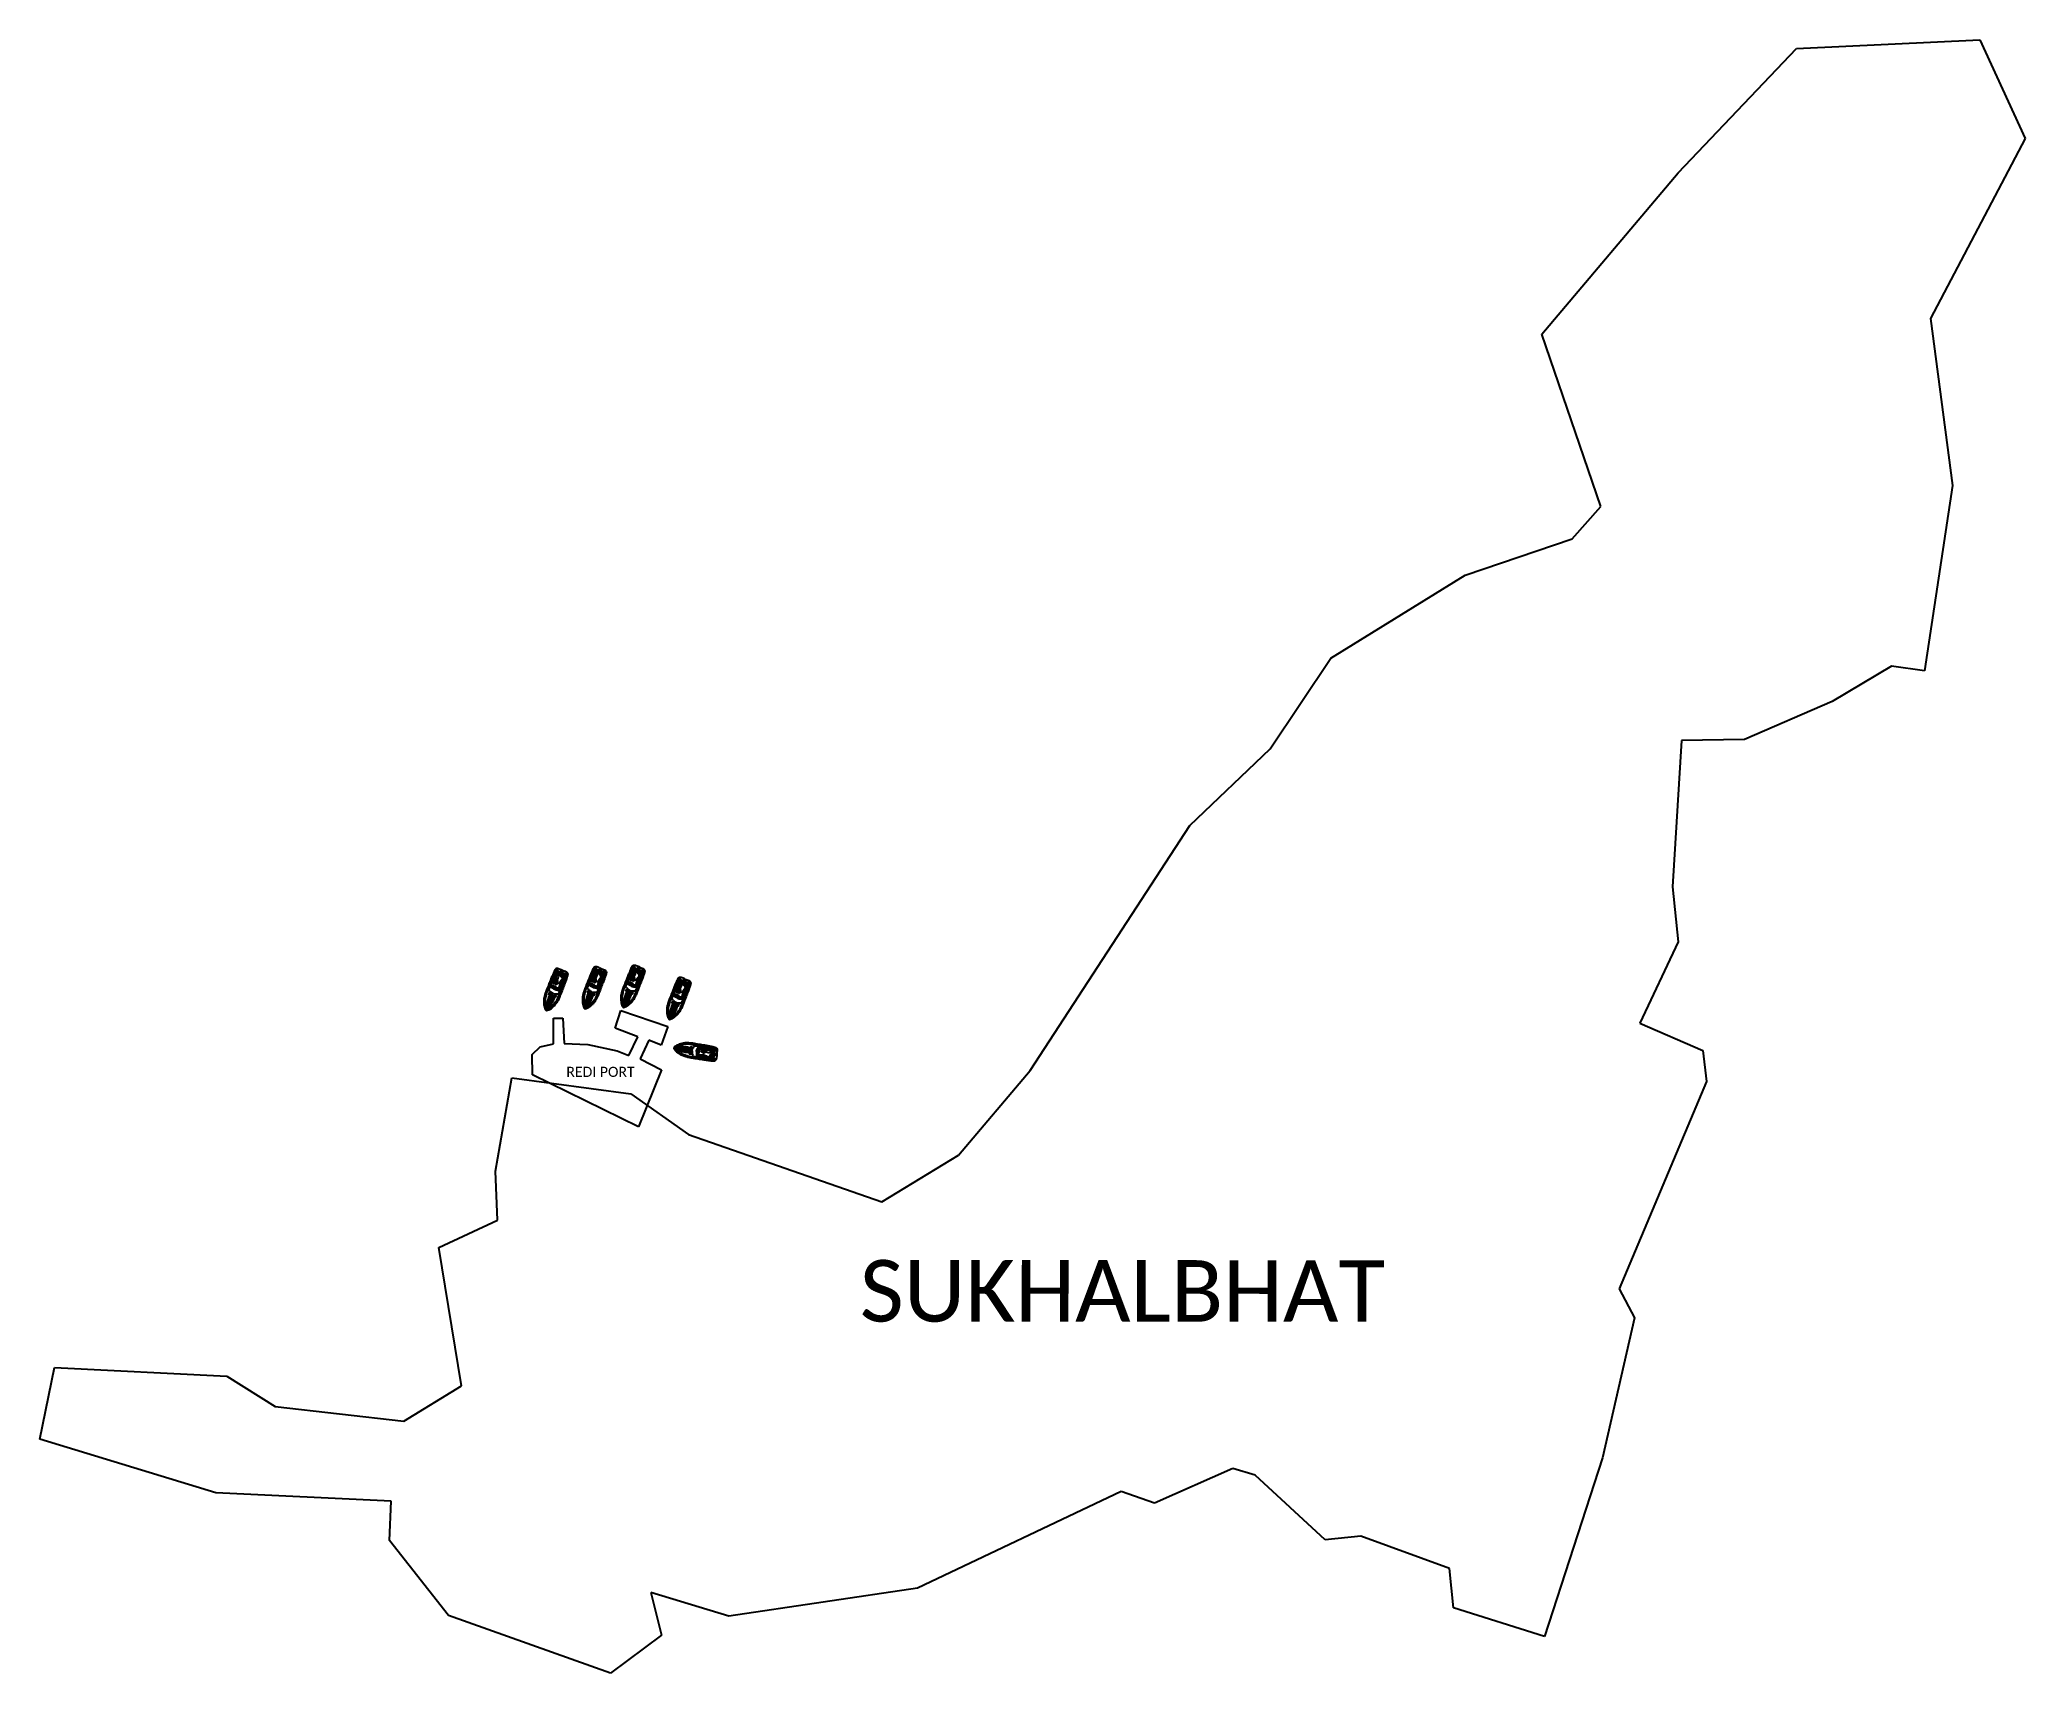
# Model space of a CAD drawing. Header units: metres. Extents: x 355371 to 357333, y 1740928 to 1742543.
import ezdxf

# ---------------------------------------------------------------- set-up
doc = ezdxf.new("R2010")
doc.units = ezdxf.units.M
for name, color, linetype in [('PORT', 5, 'Continuous'), ('PORT TEXT', 7, 'Continuous'), ('VILLAGE NAME', 250, 'Continuous')]:
    doc.layers.add(name, color=color, linetype=linetype)
doc.styles.get("Standard").update_dxf_attribs({"font": 'calibri.ttf'})

msp = doc.modelspace()

# ---------------------------------------------------------------- texts
at = {"layer": 'PORT TEXT'}
msp.add_text('REDI PORT', height=10, dxfattribs=at).set_placement((355891.6, 1741517.7))
at = {"layer": 'VILLAGE NAME'}
msp.add_text('SUKHALBHAT', height=60.85, rotation=359.9793, dxfattribs=at).set_placement((356181.5, 1741275.9))

# ---------------------------------------------------------------- linework, layer by layer
at = {"color": 3}
for p, q in [((356990.1, 1742411), (357107.1, 1742533.9)), ((357107.1, 1742533.9), (357288.3, 1742542.5)), ((357288.3, 1742542.5), (357333.3, 1742445)), ((357333.3, 1742445), (357239.5, 1742267)), ((356855.4, 1742251.5), (356990.1, 1742411)), ((357239.5, 1742267), (357261.5, 1742101.9)), ((356913.8, 1742081.2), (356855.4, 1742251.5)), ((357261.5, 1742101.9), (357233.6, 1741918.8)), ((356885.6, 1742049.2), (356913.8, 1742081.2)), ((356779.7, 1742013.5), (356885.6, 1742049.2)), ((356646.9, 1741931.4), (356779.7, 1742013.5)), ((356587.2, 1741841.8), (356646.9, 1741931.4)), ((357200.9, 1741923.5), (357142.5, 1741888.5)), ((357233.6, 1741918.8), (357200.9, 1741923.5)), ((357142.5, 1741888.5), (357055.8, 1741851.2)), ((356507.8, 1741766), (356587.2, 1741841.8)), ((356993.4, 1741850.1), (356984.6, 1741705.4)), ((357055.8, 1741851.2), (356993.4, 1741850.1)), ((356349.9, 1741524.1), (356507.8, 1741766)), ((356984.6, 1741705.4), (356990.3, 1741651.3)), ((356990.3, 1741651.3), (356952.3, 1741570.8)), ((356952.3, 1741570.8), (357014.6, 1741543.9)), ((357014.6, 1741543.9), (357018.1, 1741513.2)), ((355821.5, 1741424.5), (355837.6, 1741516.9)), ((355837.6, 1741516.9), (355955.2, 1741501.1)), ((356279.1, 1741440.4), (356349.9, 1741524.1)), ((357018.1, 1741513.2), (356931.9, 1741308.4)), ((355955.2, 1741501.1), (356012.4, 1741460.8)), ((356012.4, 1741460.8), (356203.5, 1741394.3)), ((356203.5, 1741394.3), (356279.1, 1741440.4)), ((355823.7, 1741376), (355821.5, 1741424.5)), ((355765.5, 1741349.3), (355823.7, 1741376)), ((355787.9, 1741212.4), (355765.5, 1741349.3)), ((356931.9, 1741308.4), (356947.1, 1741279.8)), ((356947.1, 1741279.8), (356915.4, 1741141.3)), ((355371.2, 1741159.7), (355385.7, 1741230.5)), ((355385.7, 1741230.5), (355556.1, 1741222.1)), ((355556.1, 1741222.1), (355603.9, 1741191.9)), ((355731.1, 1741177.4), (355787.9, 1741212.4)), ((355603.9, 1741191.9), (355731.1, 1741177.4)), ((355545.4, 1741106.8), (355371.2, 1741159.7)), ((356915.4, 1741141.3), (356858.2, 1740964.7)), ((356550.2, 1741130.7), (356472.9, 1741096.5)), ((356572.3, 1741124.1), (356550.2, 1741130.7)), ((356641.5, 1741060.4), (356572.3, 1741124.1)), ((355718.5, 1741098.6), (355545.4, 1741106.8)), ((355717, 1741059.6), (355718.5, 1741098.6)), ((356440, 1741108), (356238.5, 1741012.6)), ((356472.9, 1741096.5), (356440, 1741108)), ((355775.3, 1740985.4), (355717, 1741059.6)), ((356676.8, 1741063.9), (356641.5, 1741060.4)), ((356764.3, 1741032.1), (356676.8, 1741063.9)), ((356768.2, 1740993.2), (356764.3, 1741032.1)), ((356052.2, 1740984.9), (355975.1, 1741008.1)), ((355975.1, 1741008.1), (355985.6, 1740966.2)), ((356238.5, 1741012.6), (356052.2, 1740984.9)), ((355935.2, 1740928.4), (355775.3, 1740985.4)), ((356858.2, 1740964.7), (356768.2, 1740993.2)), ((355985.6, 1740966.2), (355935.2, 1740928.4))]:
    msp.add_line(p, q, dxfattribs=at)
at = {"color": 32, "true_color": 0xcd6928}
for p, q in [((355958.6, 1741626.1), (355958.6, 1741626.1)), ((355877.8, 1741608.1), (355876.2, 1741608.8)), ((355877.7, 1741607.7), (355876.2, 1741608.8)), ((355882.1, 1741611.1), (355877.8, 1741612.8)), ((355878.3, 1741607.6), (355877.9, 1741608.1)), ((355878.4, 1741607.7), (355878, 1741608.1)), ((355879, 1741607.6), (355878.1, 1741608)), ((355878.6, 1741607.7), (355879.1, 1741607.6)), ((355878.6, 1741607.6), (355879.2, 1741607.5)), ((355881.2, 1741614.6), (355879.1, 1741614.3)), ((355880.6, 1741607), (355879.1, 1741607.1)), ((355880.6, 1741607), (355879.3, 1741607.5)), ((355880, 1741611.3), (355879.4, 1741609.7)), ((355881.4, 1741616), (355879.5, 1741616.8)), ((355881.8, 1741613.7), (355880.2, 1741612.4)), ((355880.4, 1741606.4), (355880.6, 1741607)), ((355882.1, 1741617.4), (355880.9, 1741619)), ((355882.5, 1741622.9), (355882.5, 1741623)), ((355883.2, 1741617.8), (355883, 1741619.8)), ((355886.4, 1741606.9), (355884.6, 1741607.4)), ((355884.8, 1741618.5), (355885.6, 1741618.2)), ((355886.7, 1741608.5), (355884.8, 1741608.6)), ((355884.9, 1741618.9), (355885.7, 1741618.6)), ((355886.6, 1741617.8), (355885.6, 1741618.2)), ((355886.7, 1741618.2), (355885.7, 1741618.6)), ((355888.9, 1741616.8), (355887.4, 1741616)), ((355889.3, 1741613.8), (355887.7, 1741614.6)), ((355891.1, 1741619.6), (355891.1, 1741619.6)), ((355915.9, 1741609.9), (355914.3, 1741610.5)), ((355915.8, 1741609.4), (355914.3, 1741610.5)), ((355920.2, 1741612.9), (355915.9, 1741614.6)), ((355916.4, 1741609.4), (355916, 1741609.8)), ((355916.5, 1741609.5), (355916.1, 1741609.8)), ((355917.1, 1741609.4), (355916.2, 1741609.8)), ((355916.7, 1741609.4), (355917.2, 1741609.4)), ((355916.7, 1741609.3), (355917.3, 1741609.3)), ((355919.4, 1741616.4), (355917.2, 1741616)), ((355918.7, 1741608.7), (355917.2, 1741608.9)), ((355918.7, 1741608.7), (355917.4, 1741609.3)), ((355918.1, 1741613), (355917.5, 1741611.5)), ((355919.5, 1741617.8), (355917.6, 1741618.5)), ((355919.9, 1741615.4), (355918.3, 1741614.2)), ((355918.5, 1741608.1), (355918.7, 1741608.7)), ((355920.3, 1741619.2), (355919, 1741620.8)), ((355920.6, 1741624.7), (355920.6, 1741624.7)), ((355921.3, 1741619.6), (355921.1, 1741621.5)), ((355921.3, 1741606.8), (355923.9, 1741605.8)), ((355921.4, 1741607.2), (355924, 1741606.1)), ((355924.5, 1741608.7), (355922.7, 1741609.2)), ((355922.9, 1741620.3), (355923.7, 1741620)), ((355924.8, 1741610.2), (355922.9, 1741610.4)), ((355923.1, 1741620.6), (355923.8, 1741620.3)), ((355924.7, 1741619.6), (355923.7, 1741620)), ((355924.8, 1741619.9), (355923.8, 1741620.3)), ((355927, 1741618.6), (355925.5, 1741617.8)), ((355927.4, 1741615.6), (355925.8, 1741616.3)), ((355929.2, 1741621.3), (355929.2, 1741621.4)), ((355953.8, 1741611.2), (355952.2, 1741611.9)), ((355953.7, 1741610.8), (355952.2, 1741611.9)), ((355958.1, 1741614.2), (355953.8, 1741615.9)), ((355954.4, 1741610.8), (355953.9, 1741611.2)), ((355954.4, 1741610.8), (355954, 1741611.2)), ((355955, 1741610.7), (355954.1, 1741611.1)), ((355954.6, 1741610.8), (355955.1, 1741610.7)), ((355954.6, 1741610.7), (355955.2, 1741610.6)), ((355957.3, 1741617.7), (355955.1, 1741617.4)), ((355956.7, 1741610.1), (355955.2, 1741610.2)), ((355956.7, 1741610.1), (355955.3, 1741610.6)), ((355956, 1741614.4), (355955.5, 1741612.9)), ((355957.4, 1741619.2), (355955.6, 1741619.9)), ((355957.8, 1741616.8), (355956.2, 1741615.5)), ((355956.4, 1741609.5), (355956.7, 1741610.1)), ((355958.2, 1741620.5), (355956.9, 1741622.1)), ((355959.2, 1741620.9), (355959, 1741622.9)), ((355959.2, 1741608.2), (355961.8, 1741607.2)), ((355959.3, 1741608.5), (355961.9, 1741607.5)), ((355962.4, 1741610.1), (355960.6, 1741610.5)), ((355960.9, 1741621.7), (355961.6, 1741621.4)), ((355962.7, 1741611.6), (355960.9, 1741611.7)), ((355961, 1741622), (355961.8, 1741621.7)), ((355962.7, 1741620.9), (355961.6, 1741621.4)), ((355962.8, 1741621.3), (355961.8, 1741621.7)), ((355964.9, 1741619.9), (355963.4, 1741619.1)), ((355965.3, 1741617), (355963.7, 1741617.7)), ((355967.1, 1741622.7), (355967.1, 1741622.7)), ((356002.7, 1741605.8), (356000.6, 1741605.5)), ((356002.9, 1741607.2), (356001, 1741608)), ((356003.7, 1741608.6), (356002.4, 1741610.2)), ((356004, 1741614.1), (356004, 1741614.2)), ((356004.7, 1741609), (356004.5, 1741611)), ((356006.3, 1741609.7), (356007.1, 1741609.4)), ((356006.5, 1741610.1), (356007.2, 1741609.8)), ((356008.1, 1741609), (356007.1, 1741609.4)), ((356008.2, 1741609.4), (356007.2, 1741609.8)), ((356010.4, 1741608), (356008.9, 1741607.2)), ((356012.6, 1741610.8), (356012.6, 1741610.8)), ((355875.6, 1741592.8), (355874, 1741593.4)), ((355876.2, 1741594.4), (355874.6, 1741595.1)), ((355876.9, 1741596.1), (355875.2, 1741596.7)), ((355875.6, 1741592.8), (355877.2, 1741592.2)), ((355876.2, 1741594.4), (355877.9, 1741593.8)), ((355876.9, 1741596.1), (355878.6, 1741595.4)), ((355883.2, 1741605.1), (355885.7, 1741604.1)), ((355883.3, 1741605.4), (355885.9, 1741604.4)), ((355913.7, 1741594.5), (355912.1, 1741595.2)), ((355914.4, 1741596.2), (355912.7, 1741596.8)), ((355915, 1741597.8), (355913.3, 1741598.5)), ((355913.7, 1741594.5), (355915.3, 1741593.9)), ((355914.4, 1741596.2), (355916, 1741595.5)), ((355915, 1741597.8), (355916.7, 1741597.1)), ((355951.6, 1741595.9), (355950, 1741596.5)), ((355952.3, 1741597.5), (355950.6, 1741598.2)), ((355952.9, 1741599.2), (355951.2, 1741599.8)), ((355951.6, 1741595.9), (355953.3, 1741595.3)), ((355952.3, 1741597.5), (355954, 1741596.9)), ((355952.9, 1741599.2), (355954.6, 1741598.5)), ((355997.7, 1741585.6), (355996.1, 1741586.3)), ((355998.4, 1741587.3), (355996.7, 1741587.9)), ((355999.3, 1741599.3), (355997.7, 1741599.9)), ((355999.2, 1741598.9), (355997.7, 1741599.9)), ((355998.4, 1741587.3), (356000.1, 1741586.6)), ((356003.6, 1741602.3), (355999.3, 1741604)), ((355999.8, 1741598.8), (355999.4, 1741599.3)), ((355999.9, 1741598.9), (355999.5, 1741599.3)), ((356000.5, 1741598.8), (355999.6, 1741599.2)), ((356000.1, 1741598.8), (356000.7, 1741598.7)), ((356000.1, 1741598.8), (356000.6, 1741598.8)), ((356002.1, 1741598.2), (356000.6, 1741598.3)), ((356002.1, 1741598.2), (356000.8, 1741598.7)), ((356001.5, 1741602.5), (356000.9, 1741600.9)), ((356003.3, 1741604.9), (356001.7, 1741603.6)), ((356001.9, 1741597.6), (356002.1, 1741598.2)), ((356004.7, 1741596.3), (356007.2, 1741595.3)), ((356004.8, 1741596.6), (356007.4, 1741595.6)), ((356007.9, 1741598.1), (356006.1, 1741598.6)), ((356008.2, 1741599.7), (356006.3, 1741599.8)), ((356010.8, 1741605), (356009.2, 1741605.8)), ((355997.1, 1741584), (355995.5, 1741584.6)), ((355997.1, 1741584), (355998.7, 1741583.4)), ((355997.7, 1741585.6), (355999.4, 1741585)), ((356023.1, 1741546), (356023.8, 1741547.7)), ((356023.6, 1741546), (356023.8, 1741547.7)), ((356027.4, 1741542.4), (356028.1, 1741547)), ((356008.1, 1741544.8), (356007.8, 1741543.1)), ((356008.1, 1741544.8), (356008.4, 1741546.5)), ((356009.9, 1741544.5), (356009.6, 1741542.8)), ((356009.9, 1741544.5), (356010.1, 1741546.3)), ((356011.6, 1741544.3), (356011.3, 1741542.5)), ((356011.6, 1741544.3), (356011.9, 1741546.1)), ((356021.7, 1741540), (356021.3, 1741537.3)), ((356022.1, 1741540), (356021.6, 1741537.3)), ((356022.4, 1741543), (356023.1, 1741542.9)), ((356023.1, 1741542.9), (356022.9, 1741544.4)), ((356023.1, 1741542.9), (356023.3, 1741544.3)), ((356023.2, 1741545.3), (356023.5, 1741545.9)), ((356023.2, 1741545.1), (356023.3, 1741544.5)), ((356023.3, 1741545.3), (356023.6, 1741545.7)), ((356023.3, 1741544.6), (356023.5, 1741545.6)), ((356023.3, 1741545.1), (356023.4, 1741544.6)), ((356024.2, 1741537.3), (356024.3, 1741539.1)), ((356027.1, 1741544.4), (356025.5, 1741544.7)), ((356025.8, 1741537.3), (356025.5, 1741539.2)), ((356029.8, 1741543.2), (356028.3, 1741544.5)), ((356030.7, 1741543.9), (356029.9, 1741546)), ((356031.6, 1741535.9), (356032, 1741537.7)), ((356032.1, 1741544.1), (356032.4, 1741546.1)), ((356034.4, 1741536.9), (356033.3, 1741538.2)), ((356033.6, 1741543.6), (356034.8, 1741545.2)), ((356034.2, 1741542.7), (356036.1, 1741543.3)), ((356034.9, 1741539.4), (356035.1, 1741540.5)), ((356035.2, 1741541.3), (356035.1, 1741540.5)), ((356035.3, 1741539.3), (356035.4, 1741540.4)), ((356035.6, 1741541.2), (356035.4, 1741540.4)), ((356037.6, 1741535.4), (356037.6, 1741535.4)), ((356039, 1741544.5), (356039.1, 1741544.5))]:
    msp.add_line(p, q, dxfattribs=at)
for points in [[(355925.7, 1741624.9, 0.01736), (355921.9, 1741626.3, 0.12634), (355919.9, 1741626.5, 0.172899), (355918.1, 1741624.6, 0.013884), (355917.2, 1741622.6, 0.008973), (355915.9, 1741619.7, 0.01509), (355914.5, 1741616.4, -0.002245), (355912.5, 1741611.3, 0.003342), (355910.2, 1741605.6, 0.016984), (355908.8, 1741601.7, 0.024546), (355908, 1741598.7, 0.067942), (355907.5, 1741594.8, 0.033948), (355907.5, 1741592, 0.022001), (355907.8, 1741589.5, 0.042872), (355908.5, 1741587.1, 0.059514), (355909.2, 1741585.8, 0.046364), (355909.6, 1741585.2, 0.104882), (355910, 1741585, 0.104882)], [(355920.7, 1741625.6, 0.164393), (355920, 1741625.8, 0.188684), (355918.9, 1741625.3, 0.10758), (355917.6, 1741623.5)], [(355963.6, 1741626.3, 0.01736), (355959.8, 1741627.7, 0.12634), (355957.8, 1741627.9, 0.172899), (355956, 1741625.9, 0.013884), (355955.1, 1741623.9, 0.008973), (355953.9, 1741621.1, 0.01509), (355952.5, 1741617.8, -0.002245), (355950.4, 1741612.6, 0.003342), (355948.2, 1741606.9, 0.016984), (355946.8, 1741603.1, 0.024546), (355946, 1741600.1, 0.067942), (355945.4, 1741596.2, 0.033948), (355945.5, 1741593.4, 0.022001), (355945.8, 1741590.9, 0.042872), (355946.4, 1741588.5, 0.059514), (355947.1, 1741587.2, 0.046364), (355947.5, 1741586.6, 0.104882), (355947.9, 1741586.4, 0.104882)], [(355947.7, 1741602.6), (355948.2, 1741604), (355948.8, 1741605.6), (355949.8, 1741608.2), (355951.2, 1741611.7), (355953.5, 1741617.3, 0.002601), (355954.7, 1741620.3, -0.004411), (355955.8, 1741622.9, -0.013009), (355956.6, 1741624.6, -0.113396), (355957.3, 1741625.5, -0.146005), (355958, 1741625.7, -1.595219)], [(355947.8, 1741602.6), (355948.2, 1741604), (355948.8, 1741605.6), (355949.8, 1741608.1), (355951.2, 1741611.7), (355953.5, 1741617.3, 0.002601), (355954.8, 1741620.3, -0.004411), (355955.8, 1741622.9, -0.013003), (355956.7, 1741624.6, -0.113337), (355957.4, 1741625.4, -0.144821), (355958, 1741625.6, -0.138987)], [(355947.8, 1741602.6), (355948.3, 1741604), (355948.9, 1741605.6), (355949.9, 1741608.1), (355951.3, 1741611.6), (355953.5, 1741617.2, 0.002601), (355954.8, 1741620.3, -0.00441), (355955.9, 1741622.9, -0.012997), (355956.7, 1741624.6, -0.113276), (355957.4, 1741625.4, -0.142458), (355957.9, 1741625.6, -0.142458)], [(355963.6, 1741626.3, -0.01736), (355967.3, 1741624.7, -0.12634), (355968.9, 1741623.5, -0.172899), (355968.9, 1741620.9, -0.013884), (355968.2, 1741618.8, -0.008973), (355967.1, 1741615.9, -0.01509), (355965.9, 1741612.5, 0.002245), (355963.9, 1741607.3, -0.003342), (355961.7, 1741601.6, -0.016984), (355960.1, 1741597.8, -0.024546), (355958.7, 1741595.1, -0.067942), (355956.4, 1741591.8, -0.033948), (355954.5, 1741589.9, -0.022001), (355952.5, 1741588.2, -0.042872), (355950.4, 1741586.9, -0.059514), (355949, 1741586.4, -0.046364), (355948.3, 1741586.3, -0.104882), (355947.9, 1741586.4, -0.104882)], [(355954.2, 1741620.7, 0.002942), (355955.1, 1741623, -0.002013), (355955.7, 1741624.4, -0.130442), (355956.4, 1741625.4, -0.261246), (355958, 1741625.9, -0.209197)], [(355954.2, 1741620.7, 0.002941), (355955.2, 1741623, -0.002014), (355955.8, 1741624.4, -0.130992), (355956.4, 1741625.3, -0.261832), (355958, 1741625.9, -0.261832)], [(355958.7, 1741627, 0.164393), (355957.9, 1741627.2, 0.188684), (355956.8, 1741626.7, 0.10758), (355955.5, 1741624.8)], [(355887.5, 1741623.2, 0.01736), (355883.7, 1741624.6, 0.12634), (355881.8, 1741624.8, 0.172899), (355880, 1741622.8, 0.013884), (355879.1, 1741620.8, 0.008973), (355877.8, 1741618, 0.01509), (355876.4, 1741614.7, -0.002245), (355874.4, 1741609.5, 0.003342), (355872.1, 1741603.8, 0.016984), (355870.7, 1741600, 0.024546), (355869.9, 1741597, 0.067942), (355869.3, 1741593, 0.033948), (355869.4, 1741590.3, 0.022001), (355869.7, 1741587.8, 0.042872), (355870.4, 1741585.4, 0.059514), (355871.1, 1741584.1, 0.046364), (355871.5, 1741583.5, 0.104882), (355871.8, 1741583.2, 0.104882)], [(355878.2, 1741617.6, -0.006425), (355876.9, 1741614.5, -0.002217), (355874.8, 1741609.3, 0.003368), (355872.5, 1741603.6, 0.024633), (355871.2, 1741600, 0.015037), (355870.5, 1741597.5, 0.025439), (355870.2, 1741596.1, 0.013843), (355869.8, 1741593.1, 0.040266), (355869.9, 1741590.3, 0.016729), (355870.3, 1741587.7, 0.029739), (355871.1, 1741585.2, -0.01525), (355871.7, 1741584.1, 0.132389), (355871.8, 1741583.9, 0.028442), (355871.9, 1741583.8, 0.028442)], [(355878.2, 1741617.6, -0.006424), (355876.9, 1741614.4, -0.002217), (355874.9, 1741609.3, 0.003368), (355872.6, 1741603.6, 0.024633), (355871.2, 1741599.9, 0.015038), (355870.6, 1741597.5, 0.025461), (355870.3, 1741596.1, 0.013839), (355869.9, 1741593.1, 0.040238), (355869.9, 1741590.3, 0.016715), (355870.3, 1741587.7, 0.029693), (355871.2, 1741585.2, -0.015234), (355871.7, 1741584.1, 0.134036), (355871.8, 1741583.9, 0.024879), (355871.9, 1741583.9, 0.024879)], [(355871.7, 1741599.5), (355872.1, 1741600.9), (355872.7, 1741602.5), (355873.8, 1741605), (355875.1, 1741608.6), (355877.4, 1741614.2, 0.002601), (355878.7, 1741617.2, -0.004411), (355879.8, 1741619.8, -0.013009), (355880.6, 1741621.5, -0.113396), (355881.3, 1741622.3, -0.146005), (355881.9, 1741622.6, -1.595219)], [(355871.7, 1741599.5), (355872.2, 1741600.9), (355872.8, 1741602.5), (355873.8, 1741605), (355875.2, 1741608.5), (355877.5, 1741614.2, 0.002601), (355878.7, 1741617.2, -0.004411), (355879.8, 1741619.8, -0.013003), (355880.6, 1741621.5, -0.113337), (355881.3, 1741622.3, -0.144821), (355881.9, 1741622.5, -0.138987)], [(355887.5, 1741623.2, -0.01736), (355891.3, 1741621.6, -0.12634), (355892.8, 1741620.4, -0.172899), (355892.8, 1741617.8, -0.013884), (355892.1, 1741615.7, -0.008973), (355891.1, 1741612.7, -0.01509), (355889.9, 1741609.4, 0.002245), (355887.9, 1741604.2, -0.003342), (355885.7, 1741598.5, -0.016984), (355884.1, 1741594.7, -0.024546), (355882.6, 1741592, -0.067942), (355880.4, 1741588.7, -0.033948), (355878.4, 1741586.8, -0.022001), (355876.5, 1741585.1, -0.042872), (355874.4, 1741583.8, -0.059514), (355873, 1741583.3, -0.046364), (355872.3, 1741583.2, -0.104882), (355871.8, 1741583.2, -0.104882)], [(355871.8, 1741599.5), (355872.2, 1741600.9), (355872.8, 1741602.5), (355873.8, 1741605), (355875.2, 1741608.5), (355877.5, 1741614.1, 0.002601), (355878.8, 1741617.2, -0.00441), (355879.8, 1741619.7, -0.012997), (355880.7, 1741621.5, -0.113276), (355881.3, 1741622.3, -0.142458), (355881.9, 1741622.5, -0.142458)], [(355871.9, 1741599.5), (355872.3, 1741600.8), (355872.9, 1741602.4), (355873.9, 1741605), (355875.3, 1741608.5), (355877.6, 1741614.1, 0.002601), (355878.9, 1741617.1, -0.00441), (355879.9, 1741619.7, -0.002867), (355880.1, 1741620.1, -0.002867)], [(355890.6, 1741612.7, 0.006425), (355889.4, 1741609.5, 0.002217), (355887.4, 1741604.4, -0.003368), (355885.2, 1741598.6, -0.024633), (355883.7, 1741595, -0.015037), (355882.5, 1741592.8, -0.025439), (355881.7, 1741591.5, -0.013843), (355880, 1741589.1, -0.040266), (355878.1, 1741587.1, -0.016729), (355876, 1741585.5, -0.029739), (355873.7, 1741584.2, 0.01525), (355872.5, 1741583.7, -0.132389), (355872.3, 1741583.7, -0.028442), (355872.2, 1741583.7, -0.028442)], [(355890.6, 1741612.7, 0.006424), (355889.4, 1741609.6, 0.002217), (355887.4, 1741604.4, -0.003368), (355885.2, 1741598.7, -0.024633), (355883.7, 1741595.1, -0.015038), (355882.4, 1741592.8, -0.025461), (355881.7, 1741591.6, -0.013839), (355880, 1741589.1, -0.040238), (355878.1, 1741587.1, -0.016715), (355876, 1741585.5, -0.029693), (355873.7, 1741584.2, 0.015234), (355872.5, 1741583.8, -0.134036), (355872.3, 1741583.7, -0.024879), (355872.2, 1741583.7, -0.024879)], [(355885.2, 1741619.5), (355884.2, 1741619.8, 0.202722), (355880.9, 1741619.7, 0.178768), (355879.8, 1741618.6, -0.010028), (355878.6, 1741615.7, 0.005356), (355876.7, 1741611, 0.016605), (355875.3, 1741607.2, -0.018921), (355873.7, 1741603.2, 0.925873), (355873.9, 1741603.1, 0.041202), (355874.2, 1741603.8, 0.024461), (355875.1, 1741606.1, -0.012888), (355876.9, 1741610.4, 0.019359), (355877.8, 1741613, -0.002375), (355878.9, 1741616, 0.006386), (355879.7, 1741617.9, 0.013656), (355880, 1741618.6, 0.862706), (355879.8, 1741618.7, -0.648089)], [(355879.9, 1741618.7, 0.016488), (355879.8, 1741618.6, -0.010023), (355878.6, 1741615.7, 0.005356), (355876.7, 1741611, 0.016607), (355875.3, 1741607.2, -0.018921), (355873.8, 1741603.2, -0.01143), (355873.8, 1741603.2, 0.913283), (355873.9, 1741603.2, 0.041174), (355874.2, 1741603.8, 0.024478), (355875.1, 1741606.1, -0.012889), (355876.8, 1741610.5, 0.019362), (355877.8, 1741613, -0.002377), (355878.9, 1741616, 0.006391), (355879.6, 1741617.9, 0.013664), (355879.9, 1741618.7, -0.000701), (355879.9, 1741618.7, 0.819976), (355879.9, 1741618.7, 0.819976)], [(355880.1, 1741604.2, -0.033687), (355877.4, 1741605.7, -0.051879), (355875.7, 1741607.5, -1.92312)], [(355882.3, 1741610.5, -0.164009), (355881.9, 1741609.1, -0.407559), (355881.4, 1741609.1, 0.20466), (355879.7, 1741609.7, -0.28657), (355879.2, 1741609.9, 0.198759), (355877.5, 1741610.7, -0.45148), (355877.1, 1741611, -1.463971)], [(355882.5, 1741611, -0.291269), (355882.3, 1741610.5, -0.299867), (355882, 1741610.6, 0.273478), (355880.3, 1741611.2, -0.28657), (355879.8, 1741611.4, 0.198759), (355878.1, 1741612.2, -0.45148), (355877.6, 1741612.5, -1.463971)], [(355878.2, 1741617.6, 0.002942), (355879.1, 1741619.9, -0.002013), (355879.7, 1741621.3, -0.130442), (355880.4, 1741622.2, -0.261246), (355882, 1741622.8, -0.209197)], [(355878.2, 1741617.6, 0.002941), (355879.1, 1741619.9, -0.002014), (355879.7, 1741621.3, -0.130992), (355880.4, 1741622.2, -0.261832), (355882, 1741622.8, -0.261832)], [(355883.5, 1741621, 0.043334), (355882.3, 1741621.1, 0.18333), (355880.5, 1741620.6, 0.123985), (355879.8, 1741619.4, -0.015377), (355879.3, 1741618.6)], [(355880.3, 1741604.1), (355880.9, 1741605.4, 0.462925), (355880.4, 1741606.4), (355879.3, 1741606.7)], [(355882.6, 1741623.9, 0.164393), (355881.9, 1741624, 0.188684), (355880.7, 1741623.6, 0.10758), (355879.5, 1741621.7)], [(355883.5, 1741621, 0.043195), (355882.4, 1741621.1, 0.183415), (355880.5, 1741620.6, 0.094511), (355879.9, 1741619.8)], [(355880.9, 1741605.4), (355881.1, 1741606, 0.545737), (355880.5, 1741606.8, 0.282905)], [(355881.1, 1741606), (355881.2, 1741606.2, 0.516839), (355880.6, 1741607, 0.282905)], [(355885.2, 1741619.5), (355885, 1741619.1), (355884.6, 1741618, -0.448043), (355883.9, 1741617.7, 0.025561), (355883.3, 1741617.8, 0.15676), (355882.6, 1741617.7, 0.144288), (355882.1, 1741617.4, 0.079427), (355881.6, 1741616.6, 0.054179), (355881.2, 1741615.5, 0.127294), (355881.2, 1741614.6, -0.025195), (355881.5, 1741614, 0.112656), (355881.8, 1741613.7, 0.061652), (355882.3, 1741613.4, -0.222278), (355882.6, 1741613, -0.049109), (355882.8, 1741612.6, -0.09997), (355882.8, 1741612.1, -0.045992), (355882.7, 1741611.3), (355882.5, 1741611)], [(355882.5, 1741611), (355884.4, 1741610.2, 0.158322), (355885.8, 1741612, -0.417676), (355886.5, 1741612.3), (355888.7, 1741611.5)], [(355882.9, 1741595.1), (355883.5, 1741596.5), (355884.1, 1741598), (355885.1, 1741600.6), (355886.5, 1741604.1), (355888.6, 1741609.8, -0.002601), (355889.8, 1741612.8, 0.00441), (355890.7, 1741615.5, 0.002867), (355890.9, 1741615.9, 0.002867)], [(355883, 1741595.1), (355883.6, 1741596.4), (355884.3, 1741598), (355885.2, 1741600.5), (355886.6, 1741604), (355888.8, 1741609.7, -0.002601), (355889.9, 1741612.8, 0.004411), (355890.9, 1741615.4, 0.013003), (355891.5, 1741617.2, 0.113337), (355891.5, 1741618.3, 0.144821), (355891.2, 1741618.9, 0.138987)], [(355883, 1741595.1), (355883.6, 1741596.4), (355884.2, 1741598), (355885.2, 1741600.6), (355886.6, 1741604.1), (355888.7, 1741609.7, -0.002601), (355889.9, 1741612.8, 0.00441), (355890.8, 1741615.4, 0.012997), (355891.4, 1741617.3, 0.113276), (355891.4, 1741618.3, 0.142458), (355891.2, 1741618.8, 0.142458)], [(355883.1, 1741595.1), (355883.7, 1741596.4), (355884.3, 1741598), (355885.3, 1741600.5), (355886.7, 1741604), (355888.8, 1741609.7, -0.002601), (355890, 1741612.8, 0.004411), (355890.9, 1741615.4, 0.013009), (355891.5, 1741617.2, 0.113396), (355891.5, 1741618.3, 0.146005), (355891.2, 1741618.9, 1.595219)], [(355886.8, 1741618.8), (355887.7, 1741618.5, -0.202722), (355890.1, 1741616.1, -0.178768), (355890.1, 1741614.5, 0.010028), (355889, 1741611.6, -0.005356), (355887.2, 1741606.9, -0.016605), (355885.7, 1741603.1, 0.018921), (355884, 1741599.2, -0.925873), (355883.9, 1741599.2, -0.041202), (355884.1, 1741599.9, -0.024461), (355885, 1741602.2, 0.012888), (355886.7, 1741606.6, -0.019359), (355887.7, 1741609.1, 0.002375), (355889, 1741612.1, -0.006386), (355889.7, 1741614, -0.013656), (355890, 1741614.7, -0.862706), (355890.1, 1741614.7, 0.648089)], [(355890.1, 1741614.7, -0.016488), (355890, 1741614.5, 0.010023), (355889, 1741611.7, -0.005356), (355887.2, 1741606.9, -0.016607), (355885.6, 1741603.1, 0.018921), (355884, 1741599.2, 0.01143), (355884, 1741599.2, -0.913283), (355883.9, 1741599.2, -0.041174), (355884.1, 1741599.9, -0.024478), (355885, 1741602.2, 0.012889), (355886.7, 1741606.6, -0.019362), (355887.8, 1741609.1, 0.002377), (355889, 1741612.1, -0.006391), (355889.7, 1741613.9, -0.013664), (355890, 1741614.7, 0.000701), (355890, 1741614.7, -0.819976), (355890.1, 1741614.7, -0.819976)], [(355887.9, 1741609.6), (355885.9, 1741610.3, -0.406088), (355885.6, 1741611.6)], [(355889, 1741618.8, -0.043334), (355889.9, 1741618.1, -0.18333), (355890.9, 1741616.5, -0.123985), (355890.7, 1741615.1, 0.015377), (355890.4, 1741614.2)], [(355889, 1741618.8, -0.043195), (355889.9, 1741618.2, -0.183415), (355890.9, 1741616.5, -0.094511), (355890.8, 1741615.4)], [(355890.6, 1741612.7, -0.002942), (355891.5, 1741615, 0.002013), (355892, 1741616.5, 0.130442), (355892.2, 1741617.6, 0.261246), (355891.3, 1741619.1, 0.209197)], [(355890.6, 1741612.7, -0.002941), (355891.4, 1741615, 0.002014), (355892, 1741616.5, 0.130992), (355892.1, 1741617.6, 0.261832), (355891.3, 1741619.1, 0.261832)], [(355891.6, 1741620.3, -0.164393), (355892.3, 1741620, -0.188684), (355892.8, 1741618.9, -0.10758), (355892.4, 1741616.6)], [(355916.3, 1741619.3, -0.006425), (355915, 1741616.2, -0.002217), (355912.9, 1741611.1, 0.003368), (355910.7, 1741605.4, 0.024633), (355909.3, 1741601.7, 0.015037), (355908.7, 1741599.2, 0.025439), (355908.4, 1741597.8, 0.013843), (355907.9, 1741594.9, 0.040266), (355908, 1741592.1, 0.016729), (355908.4, 1741589.5, 0.029739), (355909.3, 1741586.9, -0.01525), (355909.8, 1741585.8, 0.132389), (355909.9, 1741585.6, 0.028442), (355910, 1741585.6, 0.028442)], [(355916.3, 1741619.3, -0.006424), (355915, 1741616.2, -0.002217), (355913, 1741611.1, 0.003368), (355910.7, 1741605.3, 0.024633), (355909.3, 1741601.7, 0.015038), (355908.7, 1741599.2, 0.025461), (355908.4, 1741597.8, 0.013839), (355908, 1741594.8, 0.040238), (355908, 1741592.1, 0.016715), (355908.5, 1741589.5, 0.029693), (355909.3, 1741587, -0.015234), (355909.8, 1741585.8, 0.134036), (355910, 1741585.7, 0.024879), (355910, 1741585.6, 0.024879)], [(355909.8, 1741601.3), (355910.3, 1741602.7), (355910.9, 1741604.2), (355911.9, 1741606.8), (355913.3, 1741610.3), (355915.5, 1741615.9, 0.002601), (355916.8, 1741619, -0.004411), (355917.9, 1741621.5, -0.013009), (355918.7, 1741623.3, -0.113396), (355919.4, 1741624.1, -0.146005), (355920, 1741624.3, -1.595219)], [(355909.8, 1741601.3), (355910.3, 1741602.6), (355910.9, 1741604.2), (355911.9, 1741606.8), (355913.3, 1741610.3), (355915.6, 1741615.9, 0.002601), (355916.8, 1741618.9, -0.004411), (355917.9, 1741621.5, -0.013003), (355918.7, 1741623.3, -0.113337), (355919.4, 1741624.1, -0.144821), (355920, 1741624.3, -0.138987)], [(355909.9, 1741601.2), (355910.4, 1741602.6), (355910.9, 1741604.2), (355912, 1741606.8), (355913.3, 1741610.3), (355915.6, 1741615.9, 0.002601), (355916.9, 1741618.9, -0.00441), (355918, 1741621.5, -0.012997), (355918.8, 1741623.2, -0.113276), (355919.5, 1741624, -0.142458), (355920, 1741624.2, -0.142458)], [(355925.7, 1741624.9, -0.01736), (355929.4, 1741623.4, -0.12634), (355931, 1741622.2, -0.172899), (355931, 1741619.5, -0.013884), (355930.2, 1741617.5, -0.008973), (355929.2, 1741614.5, -0.01509), (355928, 1741611.1, 0.002245), (355926, 1741606, -0.003342), (355923.8, 1741600.3, -0.016984), (355922.2, 1741596.5, -0.024546), (355920.7, 1741593.7, -0.067942), (355918.5, 1741590.5, -0.033948), (355916.6, 1741588.5, -0.022001), (355914.6, 1741586.9, -0.042872), (355912.5, 1741585.5, -0.059514), (355911.1, 1741585.1, -0.046364), (355910.4, 1741584.9, -0.104882), (355910, 1741585, -0.104882)], [(355910, 1741601.2), (355910.5, 1741602.6), (355911, 1741604.2), (355912.1, 1741606.7), (355913.4, 1741610.2), (355915.7, 1741615.8, 0.002601), (355917, 1741618.9, -0.00441), (355918.1, 1741621.5, -0.002867), (355918.2, 1741621.8, -0.002867)], [(355928.7, 1741614.5, 0.006425), (355927.5, 1741611.3, 0.002217), (355925.5, 1741606.2, -0.003368), (355923.3, 1741600.4, -0.024633), (355921.8, 1741596.8, -0.015037), (355920.6, 1741594.5, -0.025439), (355919.9, 1741593.3, -0.013843), (355918.2, 1741590.8, -0.040266), (355916.2, 1741588.8, -0.016729), (355914.2, 1741587.2, -0.029739), (355911.8, 1741585.9, 0.01525), (355910.6, 1741585.5, -0.132389), (355910.4, 1741585.4, -0.028442), (355910.3, 1741585.4, -0.028442)], [(355928.7, 1741614.5, 0.006424), (355927.5, 1741611.3, 0.002217), (355925.5, 1741606.2, -0.003368), (355923.3, 1741600.4, -0.024633), (355921.8, 1741596.8, -0.015038), (355920.6, 1741594.5, -0.025461), (355919.8, 1741593.3, -0.013839), (355918.1, 1741590.9, -0.040238), (355916.2, 1741588.9, -0.016715), (355914.1, 1741587.3, -0.029693), (355911.8, 1741586, 0.015234), (355910.6, 1741585.5, -0.134036), (355910.4, 1741585.5, -0.024879), (355910.3, 1741585.5, -0.024879)], [(355923.3, 1741621.2), (355922.4, 1741621.6, 0.202722), (355919, 1741621.5, 0.178768), (355917.9, 1741620.3, -0.010028), (355916.7, 1741617.5, 0.005356), (355914.8, 1741612.8, 0.016605), (355913.4, 1741608.9, -0.018921), (355911.9, 1741605, 0.925873), (355912, 1741604.9, 0.041202), (355912.4, 1741605.6, 0.024461), (355913.3, 1741607.8, -0.012888), (355915, 1741612.2, 0.019359), (355916, 1741614.8, -0.002375), (355917.1, 1741617.8, 0.006386), (355917.8, 1741619.6, 0.013656), (355918.1, 1741620.4, 0.862706), (355918, 1741620.5, -0.648089)], [(355918, 1741620.4, 0.016488), (355917.9, 1741620.3, -0.010023), (355916.8, 1741617.5, 0.005356), (355914.9, 1741612.8, 0.016607), (355913.4, 1741608.9, -0.018921), (355911.9, 1741604.9, -0.01143), (355911.9, 1741604.9, 0.913283), (355912, 1741604.9, 0.041174), (355912.3, 1741605.6, 0.024478), (355913.2, 1741607.8, -0.012889), (355915, 1741612.2, 0.019362), (355915.9, 1741614.8, -0.002377), (355917, 1741617.8, 0.006391), (355917.8, 1741619.7, 0.013664), (355918.1, 1741620.4, -0.000701), (355918.1, 1741620.4, 0.819976), (355918, 1741620.4, 0.819976)], [(355918.2, 1741605.9, -0.033687), (355915.5, 1741607.5, -0.051879), (355913.8, 1741609.2, -1.92312)], [(355920.4, 1741612.3, -0.164009), (355920, 1741610.9, -0.407559), (355919.5, 1741610.9, 0.20466), (355917.8, 1741611.5, -0.28657), (355917.3, 1741611.6, 0.198759), (355915.6, 1741612.5, -0.45148), (355915.2, 1741612.7, -1.463971)], [(355920.7, 1741612.7, -0.291269), (355920.4, 1741612.3, -0.299867), (355920.1, 1741612.3, 0.273478), (355918.4, 1741613, -0.28657), (355917.9, 1741613.2, 0.198759), (355916.2, 1741614, -0.45148), (355915.8, 1741614.2, -1.463971)], [(355916.3, 1741619.3, 0.002942), (355917.2, 1741621.6, -0.002013), (355917.8, 1741623.1, -0.130442), (355918.5, 1741624, -0.261246), (355920.1, 1741624.6, -0.209197)], [(355916.3, 1741619.3, 0.002941), (355917.3, 1741621.6, -0.002014), (355917.9, 1741623, -0.130992), (355918.5, 1741624, -0.261832), (355920.1, 1741624.5, -0.261832)], [(355918.5, 1741605.9), (355919, 1741607.2, 0.462925), (355918.5, 1741608.1), (355917.4, 1741608.5)], [(355921.6, 1741622.7, 0.043334), (355920.5, 1741622.8, 0.18333), (355918.7, 1741622.3, 0.123985), (355917.9, 1741621.2, -0.015377), (355917.5, 1741620.3)], [(355921.6, 1741622.8, 0.043195), (355920.5, 1741622.9, 0.183415), (355918.6, 1741622.4, 0.094511), (355918, 1741621.5)], [(355918.2, 1741605.9, 0.033687), (355921.2, 1741605.3, 0.051879), (355923.7, 1741605.3, 1.92312)], [(355919.2, 1741607.8), (355919.3, 1741608, 0.516839), (355918.7, 1741608.7, 0.282905)], [(355919, 1741607.2), (355919.2, 1741607.8, 0.545737), (355918.7, 1741608.5, 0.282905)], [(355923.3, 1741621.2), (355923.2, 1741620.9), (355922.7, 1741619.7, -0.448043), (355922, 1741619.4, 0.025561), (355921.4, 1741619.5, 0.15676), (355920.7, 1741619.4, 0.144288), (355920.2, 1741619.2, 0.079427), (355919.7, 1741618.3, 0.054179), (355919.3, 1741617.3, 0.127294), (355919.4, 1741616.4, -0.025195), (355919.6, 1741615.8, 0.112656), (355919.9, 1741615.4, 0.061652), (355920.4, 1741615.1, -0.222278), (355920.8, 1741614.8, -0.049109), (355920.9, 1741614.3, -0.09997), (355921, 1741613.8, -0.045992), (355920.8, 1741613.1), (355920.7, 1741612.7)], [(355920.7, 1741612.7), (355922.5, 1741612, 0.158322), (355924, 1741613.7, -0.417676), (355924.6, 1741614.1), (355926.8, 1741613.2)], [(355921, 1741596.9), (355921.6, 1741598.2), (355922.2, 1741599.8), (355923.2, 1741602.3), (355924.6, 1741605.8), (355926.8, 1741611.5, -0.002601), (355927.9, 1741614.6, 0.00441), (355928.9, 1741617.2, 0.002867), (355929, 1741617.6, 0.002867)], [(355921.1, 1741596.8), (355921.7, 1741598.2), (355922.4, 1741599.7), (355923.4, 1741602.3), (355924.7, 1741605.8), (355926.9, 1741611.5, -0.002601), (355928, 1741614.5, 0.004411), (355929, 1741617.2, 0.013003), (355929.6, 1741619, 0.113337), (355929.6, 1741620.1, 0.144821), (355929.3, 1741620.6, 0.138987)], [(355921.1, 1741596.8), (355921.7, 1741598.2), (355922.3, 1741599.7), (355923.3, 1741602.3), (355924.7, 1741605.8), (355926.8, 1741611.5, -0.002601), (355928, 1741614.6, 0.00441), (355928.9, 1741617.2, 0.012997), (355929.5, 1741619, 0.113276), (355929.6, 1741620.1, 0.142458), (355929.3, 1741620.6, 0.142458)], [(355921.2, 1741596.8), (355921.8, 1741598.1), (355922.4, 1741599.7), (355923.4, 1741602.3), (355924.8, 1741605.8), (355926.9, 1741611.4, -0.002601), (355928.1, 1741614.5, 0.004411), (355929, 1741617.1, 0.013009), (355929.6, 1741619, 0.113396), (355929.7, 1741620.1, 0.146005), (355929.3, 1741620.7, 1.595219)], [(355925, 1741620.6), (355925.8, 1741620.2, -0.202722), (355928.2, 1741617.9, -0.178768), (355928.2, 1741616.3, 0.010028), (355927.1, 1741613.4, -0.005356), (355925.3, 1741608.7, -0.016605), (355923.8, 1741604.9, 0.018921), (355922.2, 1741600.9, -0.925873), (355922, 1741601, -0.041202), (355922.2, 1741601.7, -0.024461), (355923.1, 1741604, 0.012888), (355924.8, 1741608.3, -0.019359), (355925.9, 1741610.9, 0.002375), (355927.1, 1741613.8, -0.006386), (355927.8, 1741615.7, -0.013656), (355928.1, 1741616.5, -0.862706), (355928.3, 1741616.4, 0.648089)], [(355928.2, 1741616.4, -0.016488), (355928.2, 1741616.3, 0.010023), (355927.1, 1741613.4, -0.005356), (355925.3, 1741608.7, -0.016607), (355923.7, 1741604.9, 0.018921), (355922.1, 1741600.9, 0.01143), (355922.1, 1741600.9, -0.913283), (355922.1, 1741601, -0.041174), (355922.3, 1741601.7, -0.024478), (355923.1, 1741603.9, 0.012889), (355924.8, 1741608.3, -0.019362), (355925.9, 1741610.9, 0.002377), (355927.1, 1741613.8, -0.006391), (355927.8, 1741615.7, -0.013664), (355928.1, 1741616.4, 0.000701), (355928.1, 1741616.4, -0.819976), (355928.2, 1741616.4, -0.819976)], [(355926, 1741611.3), (355924.1, 1741612.1, -0.406088), (355923.8, 1741613.3)], [(355927.1, 1741620.6, -0.043334), (355928, 1741619.9, -0.18333), (355929, 1741618.3, -0.123985), (355928.8, 1741616.9, 0.015377), (355928.5, 1741616)], [(355927.1, 1741620.6, -0.043195), (355928.1, 1741619.9, -0.183415), (355929.1, 1741618.3, -0.094511), (355929, 1741617.2)], [(355928.7, 1741614.5, -0.002942), (355929.6, 1741616.8, 0.002013), (355930.1, 1741618.2, 0.130442), (355930.3, 1741619.4, 0.261246), (355929.5, 1741620.9, 0.209197)], [(355928.7, 1741614.5, -0.002941), (355929.5, 1741616.8, 0.002014), (355930.1, 1741618.2, 0.130992), (355930.2, 1741619.4, 0.261832), (355929.4, 1741620.8, 0.261832)], [(355929.7, 1741622.1, -0.164393), (355930.4, 1741621.7, -0.188684), (355930.9, 1741620.6, -0.10758), (355930.6, 1741618.4)], [(355954.2, 1741620.7, -0.006425), (355952.9, 1741617.6, -0.002217), (355950.9, 1741612.5, 0.003368), (355948.6, 1741606.7, 0.024633), (355947.2, 1741603.1, 0.015037), (355946.6, 1741600.6, 0.025439), (355946.3, 1741599.2, 0.013843), (355945.9, 1741596.2, 0.040266), (355945.9, 1741593.4, 0.016729), (355946.3, 1741590.8, 0.029739), (355947.2, 1741588.3, -0.01525), (355947.7, 1741587.2, 0.132389), (355947.9, 1741587, 0.028442), (355947.9, 1741586.9, 0.028442)], [(355954.2, 1741620.7, -0.006424), (355953, 1741617.6, -0.002217), (355950.9, 1741612.4, 0.003368), (355948.6, 1741606.7, 0.024633), (355947.3, 1741603.1, 0.015038), (355946.6, 1741600.6, 0.025461), (355946.3, 1741599.2, 0.013839), (355945.9, 1741596.2, 0.040238), (355946, 1741593.4, 0.016715), (355946.4, 1741590.8, 0.029693), (355947.2, 1741588.3, -0.015234), (355947.8, 1741587.2, 0.134036), (355947.9, 1741587, 0.024879), (355948, 1741587, 0.024879)], [(355947.9, 1741602.6), (355948.4, 1741604), (355949, 1741605.5), (355950, 1741608.1), (355951.4, 1741611.6), (355953.6, 1741617.2, 0.002601), (355954.9, 1741620.2, -0.00441), (355956, 1741622.8, -0.002867), (355956.2, 1741623.2, -0.002867)], [(355966.6, 1741615.8, 0.006425), (355965.5, 1741612.7, 0.002217), (355963.5, 1741607.5, -0.003368), (355961.2, 1741601.7, -0.024633), (355959.8, 1741598.1, -0.015037), (355958.5, 1741595.9, -0.025439), (355957.8, 1741594.7, -0.013843), (355956.1, 1741592.2, -0.040266), (355954.1, 1741590.2, -0.016729), (355952.1, 1741588.6, -0.029739), (355949.7, 1741587.3, 0.01525), (355948.6, 1741586.8, -0.132389), (355948.3, 1741586.8, -0.028442), (355948.3, 1741586.8, -0.028442)], [(355966.6, 1741615.8, 0.006424), (355965.4, 1741612.7, 0.002217), (355963.4, 1741607.5, -0.003368), (355961.2, 1741601.8, -0.024633), (355959.7, 1741598.2, -0.015038), (355958.5, 1741595.9, -0.025461), (355957.7, 1741594.7, -0.013839), (355956, 1741592.2, -0.040238), (355954.1, 1741590.2, -0.016715), (355952, 1741588.6, -0.029693), (355949.7, 1741587.3, 0.015234), (355948.6, 1741586.9, -0.134036), (355948.3, 1741586.8, -0.024879), (355948.3, 1741586.8, -0.024879)], [(355961.2, 1741622.6), (355960.3, 1741623, 0.202722), (355956.9, 1741622.9, 0.178768), (355955.8, 1741621.7, -0.010028), (355954.6, 1741618.9, 0.005356), (355952.7, 1741614.1, 0.016605), (355951.3, 1741610.3, -0.018921), (355949.8, 1741606.3, 0.925873), (355949.9, 1741606.2, 0.041202), (355950.3, 1741606.9, 0.024461), (355951.2, 1741609.2, -0.012888), (355952.9, 1741613.6, 0.019359), (355953.9, 1741616.1, -0.002375), (355955, 1741619.1, 0.006386), (355955.7, 1741621, 0.013656), (355956, 1741621.8, 0.862706), (355955.9, 1741621.8, -0.648089)], [(355955.9, 1741621.8, 0.016488), (355955.9, 1741621.7, -0.010023), (355954.7, 1741618.8, 0.005356), (355952.8, 1741614.1, 0.016607), (355951.3, 1741610.3, -0.018921), (355949.8, 1741606.3, -0.01143), (355949.8, 1741606.3, 0.913283), (355949.9, 1741606.3, 0.041174), (355950.2, 1741606.9, 0.024478), (355951.1, 1741609.2, -0.012889), (355952.9, 1741613.6, 0.019362), (355953.8, 1741616.2, -0.002377), (355954.9, 1741619.1, 0.006391), (355955.7, 1741621, 0.013664), (355956, 1741621.8, -0.000701), (355956, 1741621.8, 0.819976), (355955.9, 1741621.8, 0.819976)], [(355954.5, 1741603.2, -0.096403), (355952, 1741605, -0.040538), (355950.3, 1741607, -1.92312)], [(355956.1, 1741607.3, -0.033687), (355953.5, 1741608.8, -0.051879), (355951.7, 1741610.6, -1.92312)], [(355958.4, 1741613.6, -0.164009), (355958, 1741612.2, -0.407559), (355957.5, 1741612.2, 0.20466), (355955.7, 1741612.8, -0.28657), (355955.2, 1741613, 0.198759), (355953.5, 1741613.8, -0.45148), (355953.1, 1741614.1, -1.463971)], [(355958.6, 1741614.1, -0.291269), (355958.4, 1741613.6, -0.299867), (355958, 1741613.7, 0.273478), (355956.3, 1741614.3, -0.28657), (355955.8, 1741614.5, 0.198759), (355954.1, 1741615.3, -0.45148), (355953.7, 1741615.6, -1.463971)], [(355956.4, 1741607.2), (355956.9, 1741608.6, 0.462925), (355956.4, 1741609.5), (355955.3, 1741609.8)], [(355959.6, 1741624.1, 0.043334), (355958.4, 1741624.2, 0.18333), (355956.6, 1741623.7, 0.123985), (355955.8, 1741622.5, -0.015377), (355955.4, 1741621.7)], [(355959.6, 1741624.1, 0.043195), (355958.4, 1741624.3, 0.183415), (355956.6, 1741623.7, 0.094511), (355955.9, 1741622.9)], [(355956.1, 1741607.3, 0.033687), (355959.1, 1741606.6, 0.051879), (355961.6, 1741606.7, 1.92312)], [(355956.9, 1741608.6), (355957.1, 1741609.1, 0.545737), (355956.6, 1741609.9, 0.282905)], [(355957.1, 1741609.1), (355957.2, 1741609.3, 0.516839), (355956.7, 1741610.1, 0.282905)], [(355961.2, 1741622.6), (355961.1, 1741622.2), (355960.7, 1741621.1, -0.448043), (355959.9, 1741620.8, 0.025561), (355959.3, 1741620.9, 0.15676), (355958.6, 1741620.8, 0.144288), (355958.2, 1741620.5, 0.079427), (355957.6, 1741619.7, 0.054179), (355957.3, 1741618.6, 0.127294), (355957.3, 1741617.7, -0.025195), (355957.5, 1741617.1, 0.112656), (355957.8, 1741616.8, 0.061652), (355958.3, 1741616.5, -0.222278), (355958.7, 1741616.1, -0.049109), (355958.8, 1741615.7, -0.09997), (355958.9, 1741615.2, -0.045992), (355958.7, 1741614.4), (355958.6, 1741614.1)], [(355958.6, 1741614.1), (355960.5, 1741613.3, 0.158322), (355961.9, 1741615.1, -0.417676), (355962.5, 1741615.4), (355964.7, 1741614.6)], [(355958.9, 1741598.3), (355959.5, 1741599.6), (355960.2, 1741601.1), (355961.2, 1741603.7), (355962.5, 1741607.2), (355964.7, 1741612.9, -0.002601), (355965.8, 1741616, 0.00441), (355966.8, 1741618.6, 0.002867), (355966.9, 1741619, 0.002867)], [(355959, 1741598.2), (355959.6, 1741599.5), (355960.3, 1741601.1), (355961.2, 1741603.7), (355962.6, 1741607.2), (355964.8, 1741612.8, -0.002601), (355965.9, 1741615.9, 0.00441), (355966.9, 1741618.5, 0.012997), (355967.5, 1741620.4, 0.113276), (355967.5, 1741621.4, 0.142458), (355967.2, 1741621.9, 0.142458)], [(355959.1, 1741598.2), (355959.7, 1741599.5), (355960.3, 1741601.1), (355961.3, 1741603.6), (355962.7, 1741607.1), (355964.9, 1741612.8, -0.002601), (355966, 1741615.9, 0.004411), (355967, 1741618.5, 0.013009), (355967.6, 1741620.3, 0.113396), (355967.6, 1741621.4, 0.146005), (355967.3, 1741622, 1.595219)], [(355959.1, 1741598.2), (355959.7, 1741599.5), (355960.3, 1741601.1), (355961.3, 1741603.6), (355962.7, 1741607.2), (355964.8, 1741612.8, -0.002601), (355966, 1741615.9, 0.004411), (355966.9, 1741618.5, 0.013003), (355967.5, 1741620.4, 0.113337), (355967.5, 1741621.4, 0.144821), (355967.2, 1741622, 0.138987)], [(355962.9, 1741621.9), (355963.7, 1741621.6, -0.202722), (355966.1, 1741619.3, -0.178768), (355966.1, 1741617.6, 0.010028), (355965.1, 1741614.8, -0.005356), (355963.3, 1741610, -0.016605), (355961.7, 1741606.2, 0.018921), (355960.1, 1741602.3, -0.925873), (355959.9, 1741602.3, -0.041202), (355960.1, 1741603.1, -0.024461), (355961, 1741605.3, 0.012888), (355962.7, 1741609.7, -0.019359), (355963.8, 1741612.2, 0.002375), (355965, 1741615.2, -0.006386), (355965.7, 1741617.1, -0.013656), (355966, 1741617.8, -0.862706), (355966.2, 1741617.8, 0.648089)], [(355966.1, 1741617.8, -0.016488), (355966.1, 1741617.7, 0.010023), (355965, 1741614.8, -0.005356), (355963.2, 1741610, -0.016607), (355961.7, 1741606.2, 0.018921), (355960, 1741602.3, 0.01143), (355960, 1741602.3, -0.913283), (355960, 1741602.3, -0.041174), (355960.2, 1741603, -0.024478), (355961.1, 1741605.3, 0.012889), (355962.8, 1741609.7, -0.019362), (355963.8, 1741612.2, 0.002377), (355965, 1741615.2, -0.006391), (355965.8, 1741617.1, -0.013664), (355966.1, 1741617.8, 0.000701), (355966.1, 1741617.8, -0.819976), (355966.1, 1741617.8, -0.819976)], [(355964, 1741612.7), (355962, 1741613.4, -0.406088), (355961.7, 1741614.7)], [(355965, 1741622, -0.043195), (355966, 1741621.3, -0.183415), (355967, 1741619.6, -0.094511), (355966.9, 1741618.6)], [(355965, 1741621.9, -0.043334), (355966, 1741621.2, -0.18333), (355966.9, 1741619.6, -0.123985), (355966.7, 1741618.3, 0.015377), (355966.4, 1741617.3)], [(355966.6, 1741615.8, -0.002942), (355967.5, 1741618.1, 0.002013), (355968.1, 1741619.6, 0.130442), (355968.2, 1741620.7, 0.261246), (355967.4, 1741622.2, 0.209197)], [(355966.6, 1741615.8, -0.002941), (355967.5, 1741618.1, 0.002014), (355968, 1741619.6, 0.130992), (355968.2, 1741620.7, 0.261832), (355967.4, 1741622.2, 0.261832)], [(355967.6, 1741623.4, -0.164393), (355968.3, 1741623.1, -0.188684), (355968.8, 1741622, -0.10758), (355968.5, 1741619.7)], [(356009, 1741614.4, 0.01736), (356005.2, 1741615.8, 0.12634), (356003.3, 1741616, 0.172899), (356001.5, 1741614, 0.013884), (356000.6, 1741612, 0.008973), (355999.3, 1741609.2, 0.01509), (355997.9, 1741605.9, -0.002245), (355995.9, 1741600.7, 0.003342), (355993.6, 1741595, 0.016984), (355992.2, 1741591.2, 0.024546), (355991.4, 1741588.2, 0.067942), (355990.8, 1741584.2, 0.033948), (355990.9, 1741581.5, 0.022001), (355991.2, 1741579, 0.042872), (355991.9, 1741576.6, 0.059514), (355992.6, 1741575.3, 0.046364), (355993, 1741574.7, 0.104882), (355993.4, 1741574.4, 0.104882)], [(355999.7, 1741608.8, -0.006425), (355998.4, 1741605.7, -0.002217), (355996.3, 1741600.5, 0.003368), (355994, 1741594.8, 0.024633), (355992.7, 1741591.2, 0.015037), (355992, 1741588.7, 0.025439), (355991.8, 1741587.3, 0.013843), (355991.3, 1741584.3, 0.040266), (355991.4, 1741581.5, 0.016729), (355991.8, 1741578.9, 0.029739), (355992.6, 1741576.4, -0.01525), (355993.2, 1741575.3, 0.132389), (355993.3, 1741575.1, 0.028442), (355993.4, 1741575, 0.028442)], [(355999.7, 1741608.8, -0.006424), (355998.4, 1741605.6, -0.002217), (355996.4, 1741600.5, 0.003368), (355994.1, 1741594.8, 0.024633), (355992.7, 1741591.1, 0.015038), (355992.1, 1741588.7, 0.025461), (355991.8, 1741587.3, 0.013839), (355991.4, 1741584.3, 0.040238), (355991.4, 1741581.5, 0.016715), (355991.9, 1741578.9, 0.029693), (355992.7, 1741576.4, -0.015234), (355993.2, 1741575.3, 0.134036), (355993.4, 1741575.1, 0.024879), (355993.4, 1741575.1, 0.024879)], [(355993.2, 1741590.7), (355993.7, 1741592.1), (355994.2, 1741593.7), (355995.3, 1741596.2), (355996.6, 1741599.8), (355998.9, 1741605.4, 0.002601), (356000.2, 1741608.4, -0.004411), (356001.3, 1741611, -0.013009), (356002.1, 1741612.7, -0.113396), (356002.8, 1741613.5, -0.146005), (356003.4, 1741613.8, -1.595219)], [(355993.2, 1741590.7), (355993.7, 1741592.1), (355994.3, 1741593.7), (355995.3, 1741596.2), (355996.7, 1741599.7), (355999, 1741605.4, 0.002601), (356000.2, 1741608.4, -0.004411), (356001.3, 1741611, -0.013003), (356002.1, 1741612.7, -0.113337), (356002.8, 1741613.5, -0.144821), (356003.4, 1741613.7, -0.138987)], [(355993.3, 1741590.7), (355993.7, 1741592.1), (355994.3, 1741593.7), (355995.4, 1741596.2), (355996.7, 1741599.7), (355999, 1741605.3, 0.002601), (356000.3, 1741608.4, -0.00441), (356001.4, 1741610.9, -0.012997), (356002.2, 1741612.7, -0.113276), (356002.9, 1741613.5, -0.142458), (356003.4, 1741613.7, -0.142458)], [(356009, 1741614.4, -0.01736), (356012.8, 1741612.8, -0.12634), (356014.4, 1741611.6, -0.172899), (356014.3, 1741609, -0.013884), (356013.6, 1741606.9, -0.008973), (356012.6, 1741603.9, -0.01509), (356011.4, 1741600.6, 0.002245), (356009.4, 1741595.4, -0.003342), (356007.2, 1741589.7, -0.016984), (356005.6, 1741585.9, -0.024546), (356004.1, 1741583.2, -0.067942), (356001.9, 1741579.9, -0.033948), (355999.9, 1741578, -0.022001), (355998, 1741576.3, -0.042872), (355995.9, 1741575, -0.059514), (355994.5, 1741574.5, -0.046364), (355993.8, 1741574.4, -0.104882), (355993.4, 1741574.4, -0.104882)], [(355993.4, 1741590.7), (355993.8, 1741592), (355994.4, 1741593.6), (355995.4, 1741596.2), (355996.8, 1741599.7), (355999.1, 1741605.3, 0.002601), (356000.4, 1741608.3, -0.00441), (356001.4, 1741610.9, -0.002867), (356001.6, 1741611.3, -0.002867)], [(356006.7, 1741610.7), (356005.7, 1741611, 0.202722), (356002.4, 1741610.9, 0.178768), (356001.3, 1741609.8, -0.010028), (356000.1, 1741606.9, 0.005356), (355998.2, 1741602.2, 0.016605), (355996.8, 1741598.4, -0.018921), (355995.3, 1741594.4, 0.925873), (355995.4, 1741594.3, 0.041202), (355995.7, 1741595, 0.024461), (355996.6, 1741597.3, -0.012888), (355998.4, 1741601.6, 0.019359), (355999.3, 1741604.2, -0.002375), (356000.4, 1741607.2, 0.006386), (356001.2, 1741609.1, 0.013656), (356001.5, 1741609.8, 0.862706), (356001.3, 1741609.9, -0.648089)], [(356001.4, 1741609.9, 0.016488), (356001.3, 1741609.8, -0.010023), (356000.1, 1741606.9, 0.005356), (355998.2, 1741602.2, 0.016607), (355996.8, 1741598.4, -0.018921), (355995.3, 1741594.4, -0.01143), (355995.3, 1741594.4, 0.913283), (355995.4, 1741594.4, 0.041174), (355995.7, 1741595, 0.024478), (355996.6, 1741597.3, -0.012889), (355998.3, 1741601.7, 0.019362), (355999.3, 1741604.2, -0.002377), (356000.4, 1741607.2, 0.006391), (356001.2, 1741609.1, 0.013664), (356001.4, 1741609.9, -0.000701), (356001.4, 1741609.9, 0.819976), (356001.4, 1741609.9, 0.819976)], [(355999.7, 1741608.8, 0.002942), (356000.6, 1741611.1, -0.002013), (356001.2, 1741612.5, -0.130442), (356001.9, 1741613.4, -0.261246), (356003.5, 1741614, -0.209197)], [(355999.7, 1741608.8, 0.002941), (356000.6, 1741611, -0.002014), (356001.2, 1741612.5, -0.130992), (356001.9, 1741613.4, -0.261832), (356003.5, 1741614, -0.261832)], [(356005, 1741612.2, 0.043334), (356003.9, 1741612.3, 0.18333), (356002.1, 1741611.8, 0.123985), (356001.3, 1741610.6, -0.015377), (356000.8, 1741609.8)], [(356004.1, 1741615, 0.164393), (356003.4, 1741615.2, 0.188684), (356002.2, 1741614.8, 0.10758), (356001, 1741612.9)], [(356005, 1741612.2, 0.043195), (356003.9, 1741612.3, 0.183415), (356002, 1741611.8, 0.094511), (356001.4, 1741611)], [(356006.7, 1741610.7), (356006.5, 1741610.3), (356006.1, 1741609.2, -0.448043), (356005.4, 1741608.9, 0.025561), (356004.8, 1741609, 0.15676), (356004.1, 1741608.9, 0.144288), (356003.6, 1741608.6, 0.079427), (356003.1, 1741607.8, 0.054179), (356002.7, 1741606.7, 0.127294), (356002.8, 1741605.8, -0.025195), (356003, 1741605.2, 0.112656), (356003.3, 1741604.9, 0.061652), (356003.8, 1741604.6, -0.222278), (356004.1, 1741604.2, -0.049109), (356004.3, 1741603.8, -0.09997), (356004.4, 1741603.3, -0.045992), (356004.2, 1741602.5), (356004.1, 1741602.2)], [(356004.4, 1741586.3), (356005, 1741587.7), (356005.6, 1741589.2), (356006.6, 1741591.8), (356008, 1741595.3), (356010.1, 1741601, -0.002601), (356011.3, 1741604, 0.00441), (356012.2, 1741606.7, 0.002867), (356012.4, 1741607.1, 0.002867)], [(356004.5, 1741586.3), (356005.1, 1741587.6), (356005.8, 1741589.2), (356006.8, 1741591.7), (356008.1, 1741595.2), (356010.3, 1741600.9, -0.002601), (356011.4, 1741604, 0.004411), (356012.4, 1741606.6, 0.013003), (356013, 1741608.4, 0.113337), (356013, 1741609.5, 0.144821), (356012.7, 1741610.1, 0.138987)], [(356004.5, 1741586.3), (356005.1, 1741587.6), (356005.7, 1741589.2), (356006.7, 1741591.7), (356008.1, 1741595.3), (356010.2, 1741600.9, -0.002601), (356011.4, 1741604, 0.00441), (356012.3, 1741606.6, 0.012997), (356012.9, 1741608.5, 0.113276), (356012.9, 1741609.5, 0.142458), (356012.7, 1741610, 0.142458)], [(356004.6, 1741586.3), (356005.2, 1741587.6), (356005.8, 1741589.1), (356006.8, 1741591.7), (356008.2, 1741595.2), (356010.3, 1741600.9, -0.002601), (356011.5, 1741604, 0.004411), (356012.4, 1741606.6, 0.013009), (356013, 1741608.4, 0.113396), (356013, 1741609.5, 0.146005), (356012.7, 1741610.1, 1.595219)], [(356008.3, 1741610), (356009.2, 1741609.7, -0.202722), (356011.6, 1741607.3, -0.178768), (356011.6, 1741605.7, 0.010028), (356010.5, 1741602.8, -0.005356), (356008.7, 1741598.1, -0.016605), (356007.2, 1741594.3, 0.018921), (356005.6, 1741590.4, -0.925873), (356005.4, 1741590.4, -0.041202), (356005.6, 1741591.1, -0.024461), (356006.5, 1741593.4, 0.012888), (356008.2, 1741597.8, -0.019359), (356009.2, 1741600.3, 0.002375), (356010.5, 1741603.3, -0.006386), (356011.2, 1741605.2, -0.013656), (356011.5, 1741605.9, -0.862706), (356011.6, 1741605.9, 0.648089)], [(356011.6, 1741605.9, -0.016488), (356011.5, 1741605.7, 0.010023), (356010.5, 1741602.9, -0.005356), (356008.7, 1741598.1, -0.016607), (356007.1, 1741594.3, 0.018921), (356005.5, 1741590.4, 0.01143), (356005.5, 1741590.4, -0.913283), (356005.4, 1741590.4, -0.041174), (356005.7, 1741591.1, -0.024478), (356006.5, 1741593.4, 0.012889), (356008.2, 1741597.8, -0.019362), (356009.3, 1741600.3, 0.002377), (356010.5, 1741603.3, -0.006391), (356011.2, 1741605.1, -0.013664), (356011.5, 1741605.9, 0.000701), (356011.5, 1741605.9, -0.819976), (356011.6, 1741605.9, -0.819976)], [(356010.5, 1741610, -0.043334), (356011.4, 1741609.3, -0.18333), (356012.4, 1741607.7, -0.123985), (356012.2, 1741606.3, 0.015377), (356011.9, 1741605.4)], [(356010.5, 1741610, -0.043195), (356011.5, 1741609.4, -0.183415), (356012.4, 1741607.7, -0.094511), (356012.3, 1741606.6)], [(356012.1, 1741603.9, -0.002942), (356013, 1741606.2, 0.002013), (356013.5, 1741607.7, 0.130442), (356013.7, 1741608.8, 0.261246), (356012.9, 1741610.3, 0.209197)], [(356012.1, 1741603.9, -0.002941), (356012.9, 1741606.2, 0.002014), (356013.5, 1741607.7, 0.130992), (356013.6, 1741608.8, 0.261832), (356012.8, 1741610.3, 0.261832)], [(356013.1, 1741611.5, -0.164393), (356013.8, 1741611.2, -0.188684), (356014.3, 1741610, -0.10758), (356014, 1741607.8)], [(355871.7, 1741599.5, 0.031596), (355871.1, 1741597.3, 0.004928), (355870.8, 1741595.9, 0.02844), (355870.5, 1741593.2, 0.042875), (355870.6, 1741590.6, 0.035347), (355871, 1741588, 0.024093), (355871.6, 1741585.6, 0.079837), (355872.1, 1741584.4)], [(355871.7, 1741599.5, 0.031592), (355871.1, 1741597.3, 0.004926), (355870.8, 1741595.8, 0.028436), (355870.6, 1741593.2, 0.042895), (355870.6, 1741590.6, 0.035363), (355871, 1741588, 0.024111), (355871.6, 1741585.6, 0.077658), (355872.1, 1741584.4, 0.077658)], [(355871.8, 1741599.5, 0.031588), (355871.2, 1741597.3, 0.004924), (355870.9, 1741595.8, 0.028433), (355870.6, 1741593.2, 0.042917), (355870.7, 1741590.6, 0.035379), (355871.1, 1741588, 0.02413), (355871.7, 1741585.6, 0.075408), (355872.1, 1741584.5, 0.075408)], [(355871.9, 1741599.5, 0.031581), (355871.3, 1741597.3, 0.00492), (355871, 1741595.8, 0.028426), (355870.7, 1741593.2, 0.042959), (355870.8, 1741590.6, 0.035411), (355871.2, 1741588, 0.028829), (355871.7, 1741586, 0.092336), (355872.3, 1741584.9, 0.080328)], [(355871.9, 1741587.8), (355872.3, 1741587.7, -0.382221), (355872.5, 1741587.3), (355872.2, 1741585.8, -0.786544), (355872, 1741585.7), (355871.4, 1741587.3, -0.616464), (355871.9, 1741587.8, -3.844907)], [(355883.1, 1741595.1, -0.031596), (355882, 1741593, -0.004928), (355881.2, 1741591.8, -0.02844), (355879.6, 1741589.6, -0.042875), (355877.8, 1741587.8, -0.035347), (355875.7, 1741586.1, -0.024093), (355873.6, 1741584.8, -0.079837), (355872.4, 1741584.2)], [(355883, 1741595.1, -0.031592), (355882, 1741593.1, -0.004926), (355881.2, 1741591.8, -0.028436), (355879.6, 1741589.7, -0.042895), (355877.7, 1741587.8, -0.035363), (355875.7, 1741586.1, -0.024111), (355873.6, 1741584.8, -0.077658), (355872.4, 1741584.3, -0.077658)], [(355883, 1741595.1, -0.031588), (355881.9, 1741593.1, -0.004924), (355881.1, 1741591.8, -0.028433), (355879.6, 1741589.7, -0.042917), (355877.7, 1741587.8, -0.035379), (355875.6, 1741586.2, -0.02413), (355873.6, 1741584.9, -0.075408), (355872.5, 1741584.3, -0.075408)], [(355882.9, 1741595.1, -0.031581), (355881.8, 1741593.1, -0.00492), (355881, 1741591.9, -0.028426), (355879.5, 1741589.8, -0.042959), (355877.6, 1741587.9, -0.035411), (355875.6, 1741586.3, -0.028829), (355873.8, 1741585.2, -0.092336), (355872.6, 1741584.8, -0.080328)], [(355874.9, 1741586.6), (355874.6, 1741586.8, 0.382221), (355874.1, 1741586.7), (355873.3, 1741585.4, 0.786544), (355873.5, 1741585.2), (355875, 1741585.9, 0.616464), (355874.9, 1741586.6, 3.844907)], [(355878.5, 1741600.1, -0.096403), (355875.9, 1741601.9, -0.040538), (355874.3, 1741603.9, -1.92312)], [(355876.2, 1741600.7), (355875.4, 1741598.7, -0.483063), (355874.5, 1741600.2, -0.50024), (355876.2, 1741600.7, -0.418424)], [(355878.5, 1741600.1, 0.096403), (355881.5, 1741599.7, 0.040538), (355884.1, 1741600, 1.92312)], [(355880.6, 1741599), (355879.8, 1741597, 0.483063), (355881.4, 1741597.5, 0.50024), (355880.6, 1741599, 0.418424)], [(355880.1, 1741604.2, 0.033687), (355883.1, 1741603.5, 0.051879), (355885.5, 1741603.6, 1.92312)], [(355909.8, 1741601.3, 0.031596), (355909.2, 1741599.1, 0.004928), (355908.9, 1741597.6, 0.02844), (355908.6, 1741595, 0.042875), (355908.7, 1741592.3, 0.035347), (355909.1, 1741589.7, 0.024093), (355909.7, 1741587.3, 0.079837), (355910.2, 1741586.1)], [(355909.8, 1741601.3, 0.031592), (355909.2, 1741599.1, 0.004926), (355909, 1741597.6, 0.028436), (355908.7, 1741595, 0.042895), (355908.8, 1741592.3, 0.035363), (355909.1, 1741589.7, 0.024111), (355909.8, 1741587.3, 0.077658), (355910.2, 1741586.2, 0.077658)], [(355909.9, 1741601.2, 0.031588), (355909.3, 1741599.1, 0.004924), (355909, 1741597.6, 0.028433), (355908.7, 1741595, 0.042917), (355908.8, 1741592.3, 0.035379), (355909.2, 1741589.7, 0.02413), (355909.8, 1741587.4, 0.075408), (355910.3, 1741586.2, 0.075408)], [(355910, 1741601.2, 0.031581), (355909.4, 1741599, 0.00492), (355909.1, 1741597.6, 0.028426), (355908.8, 1741595, 0.042959), (355908.9, 1741592.3, 0.035411), (355909.3, 1741589.7, 0.028829), (355909.8, 1741587.8, 0.092336), (355910.4, 1741586.7, 0.080328)], [(355910, 1741589.6), (355910.4, 1741589.4, -0.382221), (355910.6, 1741589.1), (355910.4, 1741587.6, -0.786544), (355910.1, 1741587.5), (355909.5, 1741589, -0.616464), (355910, 1741589.6, -3.844907)], [(355921.2, 1741596.8, -0.031596), (355920.1, 1741594.8, -0.004928), (355919.3, 1741593.5, -0.02844), (355917.7, 1741591.4, -0.042875), (355915.9, 1741589.5, -0.035347), (355913.8, 1741587.8, -0.024093), (355911.7, 1741586.5, -0.079837), (355910.5, 1741586)], [(355921.1, 1741596.8, -0.031592), (355920.1, 1741594.8, -0.004926), (355919.3, 1741593.5, -0.028436), (355917.7, 1741591.4, -0.042895), (355915.8, 1741589.5, -0.035363), (355913.8, 1741587.9, -0.024111), (355911.7, 1741586.6, -0.077658), (355910.6, 1741586, -0.077658)], [(355921.1, 1741596.8, -0.031588), (355920, 1741594.8, -0.004924), (355919.2, 1741593.6, -0.028433), (355917.7, 1741591.5, -0.042917), (355915.8, 1741589.6, -0.035379), (355913.8, 1741587.9, -0.02413), (355911.7, 1741586.6, -0.075408), (355910.6, 1741586.1, -0.075408)], [(355921, 1741596.9, -0.031581), (355920, 1741594.9, -0.00492), (355919.2, 1741593.6, -0.028426), (355917.6, 1741591.5, -0.042959), (355915.7, 1741589.7, -0.035411), (355913.7, 1741588, -0.028829), (355912, 1741586.9, -0.092336), (355910.8, 1741586.5, -0.080328)], [(355913, 1741588.4), (355912.7, 1741588.5, 0.382221), (355912.3, 1741588.4), (355911.4, 1741587.2, 0.786544), (355911.6, 1741586.9), (355913.1, 1741587.6, 0.616464), (355913, 1741588.4, 3.844907)], [(355916.6, 1741601.8, -0.096403), (355914.1, 1741603.6, -0.040538), (355912.4, 1741605.6, -1.92312)], [(355914.3, 1741602.5), (355913.5, 1741600.4, -0.483063), (355912.6, 1741601.9, -0.50024), (355914.3, 1741602.5, -0.418424)], [(355916.6, 1741601.8, 0.096403), (355919.7, 1741601.4, 0.040538), (355922.2, 1741601.7, 1.92312)], [(355918.7, 1741600.7), (355917.9, 1741598.7, 0.483063), (355919.6, 1741599.2, 0.50024), (355918.7, 1741600.7, 0.418424)], [(355947.7, 1741602.6, 0.031596), (355947.1, 1741600.4, 0.004928), (355946.8, 1741599, 0.02844), (355946.6, 1741596.3, 0.042875), (355946.6, 1741593.7, 0.035347), (355947, 1741591.1, 0.024093), (355947.6, 1741588.7, 0.079837), (355948.1, 1741587.5)], [(355947.8, 1741602.6, 0.031592), (355947.2, 1741600.4, 0.004926), (355946.9, 1741599, 0.028436), (355946.6, 1741596.3, 0.042895), (355946.7, 1741593.7, 0.035363), (355947.1, 1741591.1, 0.024111), (355947.7, 1741588.7, 0.077658), (355948.2, 1741587.5, 0.077658)], [(355947.8, 1741602.6, 0.031588), (355947.2, 1741600.4, 0.004924), (355946.9, 1741598.9, 0.028433), (355946.6, 1741596.3, 0.042917), (355946.7, 1741593.7, 0.035379), (355947.1, 1741591.1, 0.02413), (355947.7, 1741588.7, 0.075408), (355948.2, 1741587.6, 0.075408)], [(355947.9, 1741602.6, 0.031581), (355947.3, 1741600.4, 0.00492), (355947, 1741598.9, 0.028426), (355946.7, 1741596.3, 0.042959), (355946.8, 1741593.7, 0.035411), (355947.2, 1741591.1, 0.028829), (355947.7, 1741589.1, 0.092336), (355948.4, 1741588, 0.080328)], [(355947.9, 1741590.9), (355948.3, 1741590.8, -0.382221), (355948.6, 1741590.4), (355948.3, 1741588.9, -0.786544), (355948, 1741588.9), (355947.4, 1741590.4, -0.616464), (355947.9, 1741590.9, -3.844907)], [(355959.1, 1741598.2, -0.031596), (355958.1, 1741596.1, -0.004928), (355957.3, 1741594.9, -0.02844), (355955.7, 1741592.8, -0.042875), (355953.8, 1741590.9, -0.035347), (355951.7, 1741589.2, -0.024093), (355949.7, 1741587.9, -0.079837), (355948.5, 1741587.3)], [(355959.1, 1741598.2, -0.031592), (355958, 1741596.2, -0.004926), (355957.2, 1741594.9, -0.028436), (355955.6, 1741592.8, -0.042895), (355953.8, 1741590.9, -0.035363), (355951.7, 1741589.2, -0.024111), (355949.6, 1741587.9, -0.077658), (355948.5, 1741587.4, -0.077658)], [(355959, 1741598.2, -0.031588), (355958, 1741596.2, -0.004924), (355957.2, 1741594.9, -0.028433), (355955.6, 1741592.8, -0.042917), (355953.7, 1741590.9, -0.035379), (355951.7, 1741589.3, -0.02413), (355949.6, 1741588, -0.075408), (355948.5, 1741587.5, -0.075408)], [(355958.9, 1741598.3, -0.031581), (355957.9, 1741596.3, -0.00492), (355957.1, 1741595, -0.028426), (355955.5, 1741592.9, -0.042959), (355953.7, 1741591, -0.035411), (355951.6, 1741589.4, -0.028829), (355949.9, 1741588.3, -0.092336), (355948.7, 1741587.9, -0.080328)], [(355951, 1741589.7), (355950.6, 1741589.9, 0.382221), (355950.2, 1741589.8), (355949.4, 1741588.5, 0.786544), (355949.5, 1741588.3), (355951, 1741589, 0.616464), (355951, 1741589.7, 3.844907)], [(355952.2, 1741603.8), (355951.4, 1741601.8, -0.483063), (355950.5, 1741603.3, -0.50024), (355952.2, 1741603.8, -0.418424)], [(355954.5, 1741603.2, 0.096403), (355957.6, 1741602.8, 0.040538), (355960.2, 1741603.1, 1.92312)], [(355956.6, 1741602.1), (355955.8, 1741600.1, 0.483063), (355957.5, 1741600.6, 0.50024), (355956.6, 1741602.1, 0.418424)], [(355993.2, 1741590.7, 0.031596), (355992.6, 1741588.5, 0.004928), (355992.3, 1741587, 0.02844), (355992, 1741584.4, 0.042875), (355992.1, 1741581.8, 0.035347), (355992.5, 1741579.2, 0.024093), (355993.1, 1741576.8, 0.079837), (355993.6, 1741575.6)], [(355993.2, 1741590.7, 0.031592), (355992.6, 1741588.5, 0.004926), (355992.3, 1741587, 0.028436), (355992.1, 1741584.4, 0.042895), (355992.2, 1741581.8, 0.035363), (355992.5, 1741579.2, 0.024111), (355993.2, 1741576.8, 0.077658), (355993.6, 1741575.6, 0.077658)], [(355993.3, 1741590.7, 0.031588), (355992.7, 1741588.5, 0.004924), (355992.4, 1741587, 0.028433), (355992.1, 1741584.4, 0.042917), (355992.2, 1741581.8, 0.035379), (355992.6, 1741579.2, 0.02413), (355993.2, 1741576.8, 0.075408), (355993.7, 1741575.7, 0.075408)], [(355993.4, 1741590.7, 0.031581), (355992.8, 1741588.5, 0.00492), (355992.5, 1741587, 0.028426), (355992.2, 1741584.4, 0.042959), (355992.3, 1741581.8, 0.035411), (355992.7, 1741579.2, 0.028829), (355993.2, 1741577.2, 0.092336), (355993.8, 1741576.1, 0.080328)], [(356012.1, 1741603.9, 0.006425), (356010.9, 1741600.7, 0.002217), (356008.9, 1741595.6, -0.003368), (356006.7, 1741589.8, -0.024633), (356005.2, 1741586.2, -0.015037), (356004, 1741584, -0.025439), (356003.2, 1741582.7, -0.013843), (356001.5, 1741580.3, -0.040266), (355999.6, 1741578.3, -0.016729), (355997.5, 1741576.7, -0.029739), (355995.2, 1741575.4, 0.01525), (355994, 1741574.9, -0.132389), (355993.8, 1741574.9, -0.028442), (355993.7, 1741574.9, -0.028442)], [(356012.1, 1741603.9, 0.006424), (356010.9, 1741600.8, 0.002217), (356008.9, 1741595.6, -0.003368), (356006.7, 1741589.9, -0.024633), (356005.2, 1741586.3, -0.015038), (356004, 1741584, -0.025461), (356003.2, 1741582.8, -0.013839), (356001.5, 1741580.3, -0.040238), (355999.6, 1741578.3, -0.016715), (355997.5, 1741576.7, -0.029693), (355995.2, 1741575.4, 0.015234), (355994, 1741575, -0.134036), (355993.8, 1741574.9, -0.024879), (355993.7, 1741574.9, -0.024879)], [(356004.6, 1741586.3, -0.031596), (356003.5, 1741584.2, -0.004928), (356002.7, 1741583, -0.02844), (356001.1, 1741580.8, -0.042875), (355999.3, 1741579, -0.035347), (355997.2, 1741577.3, -0.024093), (355995.1, 1741576, -0.079837), (355993.9, 1741575.4)], [(356004.5, 1741586.3, -0.031592), (356003.5, 1741584.3, -0.004926), (356002.7, 1741583, -0.028436), (356001.1, 1741580.9, -0.042895), (355999.2, 1741579, -0.035363), (355997.2, 1741577.3, -0.024111), (355995.1, 1741576, -0.077658), (355994, 1741575.5, -0.077658)], [(356004.5, 1741586.3, -0.031588), (356003.4, 1741584.3, -0.004924), (356002.6, 1741583, -0.028433), (356001.1, 1741580.9, -0.042917), (355999.2, 1741579, -0.035379), (355997.2, 1741577.4, -0.02413), (355995.1, 1741576.1, -0.075408), (355994, 1741575.5, -0.075408)], [(356004.4, 1741586.3, -0.031581), (356003.4, 1741584.3, -0.00492), (356002.6, 1741583.1, -0.028426), (356001, 1741581, -0.042959), (355999.1, 1741579.1, -0.035411), (355997.1, 1741577.5, -0.028829), (355995.4, 1741576.4, -0.092336), (355994.1, 1741576, -0.080328)], [(356000, 1741591.3, -0.096403), (355997.4, 1741593.1, -0.040538), (355995.8, 1741595.1, -1.92312)], [(355997.7, 1741591.9), (355996.9, 1741589.9, -0.483063), (355996, 1741591.4, -0.50024), (355997.7, 1741591.9, -0.418424)], [(356001.6, 1741595.4, -0.033687), (355998.9, 1741596.9, -0.051879), (355997.2, 1741598.7, -1.92312)], [(356003.8, 1741601.7, -0.164009), (356003.4, 1741600.3, -0.407559), (356002.9, 1741600.3, 0.20466), (356001.2, 1741600.9, -0.28657), (356000.7, 1741601.1, 0.198759), (355999, 1741601.9, -0.45148), (355998.6, 1741602.2, -1.463971)], [(356004.1, 1741602.2, -0.291269), (356003.8, 1741601.7, -0.299867), (356003.5, 1741601.8, 0.273478), (356001.8, 1741602.4, -0.28657), (356001.3, 1741602.6, 0.198759), (355999.6, 1741603.4, -0.45148), (355999.2, 1741603.7, -1.463971)], [(356000, 1741591.3, 0.096403), (356003, 1741590.9, 0.040538), (356005.6, 1741591.2, 1.92312)], [(356001.9, 1741595.3), (356002.4, 1741596.6, 0.462925), (356001.9, 1741597.6), (356000.8, 1741597.9)], [(356002.1, 1741590.2), (356001.3, 1741588.2, 0.483063), (356002.9, 1741588.7, 0.50024), (356002.1, 1741590.2, 0.418424)], [(356001.6, 1741595.4, 0.033687), (356004.6, 1741594.7, 0.051879), (356007.1, 1741594.8, 1.92312)], [(356002.6, 1741597.2), (356002.7, 1741597.4, 0.516839), (356002.1, 1741598.2, 0.282905)], [(356002.4, 1741596.6), (356002.6, 1741597.2, 0.545737), (356002.1, 1741598, 0.282905)], [(356004.1, 1741602.2), (356005.9, 1741601.4, 0.158322), (356007.3, 1741603.2, -0.417676), (356008, 1741603.5), (356010.2, 1741602.7)], [(356009.4, 1741600.8), (356007.5, 1741601.5, -0.406088), (356007.1, 1741602.8)], [(355993.4, 1741579), (355993.8, 1741578.9, -0.382221), (355994, 1741578.5), (355993.7, 1741577, -0.786544), (355993.5, 1741576.9), (355992.9, 1741578.5, -0.616464), (355993.4, 1741579, -3.844907)], [(355996.4, 1741577.8), (355996.1, 1741578, 0.382221), (355995.7, 1741577.9), (355994.8, 1741576.6, 0.786544), (355995, 1741576.4), (355996.5, 1741577.1, 0.616464), (355996.4, 1741577.8, 3.844907)], [(356040.4, 1741539.6, 0.01736), (356040.9, 1741543.6, 0.12634), (356040.7, 1741545.6, 0.172899), (356038.4, 1741546.9, 0.013884), (356036.3, 1741547.3, 0.008973), (356033.2, 1741548, 0.01509), (356029.7, 1741548.7, -0.002245), (356024.2, 1741549.6, 0.003342), (356018.2, 1741550.6, 0.016984), (356014.1, 1741551.1, 0.024546), (356011, 1741551.3, 0.067942), (356007, 1741551, 0.033948), (356004.4, 1741550.3, 0.022001), (356002, 1741549.5, 0.042872), (355999.7, 1741548.3, 0.059514), (355998.6, 1741547.4, 0.046364), (355998.2, 1741546.9, 0.104882), (355998, 1741546.5, 0.104882)], [(356032.9, 1741547.6, -0.006425), (356029.6, 1741548.2, -0.002217), (356024.1, 1741549.1, 0.003368), (356018, 1741550.1, 0.024633), (356014.2, 1741550.7, 0.015037), (356011.6, 1741550.8, 0.025439), (356010.2, 1741550.7, 0.013843), (356007.2, 1741550.5, 0.040266), (356004.5, 1741549.9, 0.016729), (356002, 1741548.9, 0.029739), (355999.7, 1741547.6, -0.01525), (355998.7, 1741546.8, 0.132389), (355998.6, 1741546.6, 0.028442), (355998.6, 1741546.5, 0.028442)], [(356032.9, 1741547.5, -0.006424), (356029.6, 1741548.1, -0.002217), (356024.1, 1741549, 0.003368), (356018, 1741550.1, 0.024633), (356014.2, 1741550.6, 0.015038), (356011.6, 1741550.7, 0.025461), (356010.2, 1741550.7, 0.013839), (356007.2, 1741550.5, 0.040238), (356004.5, 1741549.8, 0.016715), (356002.1, 1741548.9, 0.029693), (355999.8, 1741547.5, -0.015234), (355998.8, 1741546.8, 0.134036), (355998.6, 1741546.6, 0.024879), (355998.6, 1741546.5, 0.024879)], [(356013.9, 1741550.1, 0.031596), (356011.6, 1741550.2, 0.004928), (356010.1, 1741550.2, 0.02844), (356007.5, 1741549.9, 0.042875), (356004.9, 1741549.2, 0.035347), (356002.4, 1741548.3, 0.024093), (356000.2, 1741547.2, 0.079837), (355999.1, 1741546.5)], [(356013.9, 1741550, 0.031592), (356011.6, 1741550.2, 0.004926), (356010.1, 1741550.1, 0.028436), (356007.5, 1741549.8, 0.042895), (356004.9, 1741549.2, 0.035363), (356002.4, 1741548.3, 0.024111), (356000.2, 1741547.2, 0.077658), (355999.2, 1741546.4, 0.077658)], [(356013.9, 1741550, 0.031588), (356011.6, 1741550.1, 0.004924), (356010.1, 1741550.1, 0.028433), (356007.5, 1741549.8, 0.042917), (356004.9, 1741549.2, 0.035379), (356002.4, 1741548.2, 0.02413), (356000.3, 1741547.1, 0.075408), (355999.3, 1741546.4, 0.075408)], [(356013.8, 1741549.9, 0.031581), (356011.6, 1741550, 0.00492), (356010.1, 1741550, 0.028426), (356007.5, 1741549.7, 0.042959), (356005, 1741549.1, 0.035411), (356002.5, 1741548.1, 0.028829), (356000.7, 1741547.2, 0.092336), (355999.7, 1741546.4, 0.080328)], [(356002.5, 1741547.4), (356002.4, 1741547, -0.382221), (356002.1, 1741546.7), (356000.6, 1741546.6, -0.786544), (356000.5, 1741546.9), (356001.8, 1741547.8, -0.616464), (356002.5, 1741547.4, -3.844907)], [(356013.8, 1741549.9), (356015.3, 1741549.7), (356017, 1741549.5), (356019.7, 1741549), (356023.4, 1741548.4), (356029.4, 1741547.4, 0.002601), (356032.6, 1741546.8, -0.00441), (356035.3, 1741546.3, -0.002867), (356035.8, 1741546.2, -0.002867)], [(356016, 1741545.9), (356013.8, 1741546.3, -0.483063), (356015.1, 1741547.5, -0.50024), (356016, 1741545.9, -0.418424)], [(356013.9, 1741550.1), (356015.3, 1741549.9), (356017, 1741549.7), (356019.7, 1741549.2), (356023.4, 1741548.6), (356029.4, 1741547.6, 0.002601), (356032.6, 1741547, -0.004411), (356035.4, 1741546.5, -0.013009), (356037.3, 1741546.1, -0.113396), (356038.2, 1741545.5, -0.146005), (356038.6, 1741545, -1.595219)], [(356013.9, 1741550), (356015.3, 1741549.9), (356017, 1741549.6), (356019.7, 1741549.2), (356023.4, 1741548.6), (356029.4, 1741547.5, 0.002601), (356032.6, 1741546.9, -0.004411), (356035.4, 1741546.4, -0.013003), (356037.2, 1741546, -0.113337), (356038.2, 1741545.5, -0.144821), (356038.5, 1741545, -0.138987)], [(356013.9, 1741550), (356015.3, 1741549.8), (356017, 1741549.6), (356019.7, 1741549.1), (356023.4, 1741548.5), (356029.4, 1741547.5, 0.002601), (356032.6, 1741546.9, -0.00441), (356035.4, 1741546.4, -0.012997), (356037.2, 1741546, -0.113276), (356038.1, 1741545.5, -0.142458), (356038.5, 1741545, -0.142458)], [(356015.8, 1741543.6, -0.096403), (356017.1, 1741546.4, -0.040538), (356018.7, 1741548.5, -1.92312)], [(356036.2, 1741541.1), (356036.4, 1741542.1, 0.202722), (356035.6, 1741545.4, 0.178768), (356034.2, 1741546.2, -0.010028), (356031.2, 1741546.8, 0.005356), (356026.2, 1741547.6, 0.016605), (356022.1, 1741548.2, -0.018921), (356017.9, 1741548.8, 0.925873), (356017.9, 1741548.7, 0.041202), (356018.6, 1741548.5, 0.024461), (356021, 1741548.1, -0.012888), (356025.6, 1741547.3, 0.019359), (356028.4, 1741546.9, -0.002375), (356031.5, 1741546.5, 0.006386), (356033.5, 1741546.1, 0.013656), (356034.3, 1741546, 0.862706), (356034.4, 1741546.2, -0.648089)], [(356034.3, 1741546.1, 0.016488), (356034.2, 1741546.2, -0.010023), (356031.2, 1741546.7, 0.005356), (356026.2, 1741547.6, 0.016607), (356022.1, 1741548.2, -0.018921), (356017.9, 1741548.8, -0.01143), (356017.9, 1741548.8, 0.913283), (356017.9, 1741548.7, 0.041174), (356018.6, 1741548.5, 0.024478), (356021, 1741548.1, -0.012889), (356025.7, 1741547.4, 0.019362), (356028.4, 1741547, -0.002377), (356031.5, 1741546.5, 0.006391), (356033.5, 1741546.2, 0.013664), (356034.3, 1741546.1, -0.000701), (356034.3, 1741546.1, 0.819976), (356034.3, 1741546.1, 0.819976)], [(356020.2, 1741542.9, -0.033687), (356021.1, 1741545.8, -0.051879), (356022.5, 1741547.9, -1.92312)], [(356026.9, 1741542, -0.164009), (356025.4, 1741542.1, -0.407559), (356025.3, 1741542.6, 0.20466), (356025.5, 1741544.4, -0.28657), (356025.6, 1741544.9, 0.198759), (356026, 1741546.8, -0.45148), (356026.2, 1741547.3, -1.463971)], [(356027.3, 1741541.9, -0.291269), (356026.9, 1741542, -0.299867), (356026.9, 1741542.3, 0.273478), (356027.1, 1741544.2, -0.28657), (356027.2, 1741544.7, 0.198759), (356027.6, 1741546.5, -0.45148), (356027.8, 1741547, -1.463971)], [(356032.9, 1741547.6, 0.002942), (356035.3, 1741547.2, -0.002013), (356036.9, 1741546.9, -0.130442), (356037.9, 1741546.4, -0.261246), (356038.8, 1741545, -0.209197)], [(356032.9, 1741547.5, 0.002941), (356035.3, 1741547.1, -0.002014), (356036.9, 1741546.8, -0.130992), (356037.9, 1741546.4, -0.261832), (356038.8, 1741545, -0.261832)], [(356040, 1741544.5, 0.164393), (356040, 1741545.3, 0.188684), (356039.3, 1741546.3, 0.10758), (356037.2, 1741547.2)], [(356040.4, 1741539.6, -0.01736), (356039.6, 1741535.6, -0.12634), (356038.8, 1741533.8, -0.172899), (356036.2, 1741533.3, -0.013884), (356034, 1741533.5, -0.008973), (356030.9, 1741533.9, -0.01509), (356027.4, 1741534.4, 0.002245), (356021.9, 1741535.2, -0.003342), (356015.8, 1741536.2, -0.016984), (356011.8, 1741537, -0.024546), (356008.8, 1741537.8, -0.067942), (356005.1, 1741539.3, -0.033948), (356002.8, 1741540.8, -0.022001), (356000.8, 1741542.3, -0.042872), (355999.1, 1741544.1, -0.059514), (355998.3, 1741545.4, -0.046364), (355998, 1741546, -0.104882), (355998, 1741546.5, -0.104882)], [(356030.8, 1741534.4, 0.006425), (356027.4, 1741534.9, 0.002217), (356022, 1741535.7, -0.003368), (356015.9, 1741536.7, -0.024633), (356012, 1741537.4, -0.015037), (356009.6, 1741538.1, -0.025439), (356008.2, 1741538.6, -0.013843), (356005.4, 1741539.7, -0.040266), (356003.1, 1741541.2, -0.016729), (356001, 1741542.8, -0.029739), (355999.3, 1741544.9, 0.01525), (355998.6, 1741545.9, -0.132389), (355998.5, 1741546.1, -0.028442), (355998.5, 1741546.2, -0.028442)], [(356030.8, 1741534.4, 0.006424), (356027.4, 1741534.9, 0.002217), (356022, 1741535.8, -0.003368), (356015.9, 1741536.7, -0.024633), (356012, 1741537.4, -0.015038), (356009.6, 1741538.1, -0.025461), (356008.2, 1741538.6, -0.013839), (356005.5, 1741539.7, -0.040238), (356003.1, 1741541.2, -0.016715), (356001.1, 1741542.9, -0.029693), (355999.3, 1741544.9, 0.015234), (355998.6, 1741545.9, -0.134036), (355998.6, 1741546.1, -0.024879), (355998.5, 1741546.2, -0.024879)], [(356011.9, 1741538, -0.031596), (356009.7, 1741538.6, -0.004928), (356008.3, 1741539.1, -0.02844), (356005.9, 1741540.2, -0.042875), (356003.7, 1741541.6, -0.035347), (356001.6, 1741543.3, -0.024093), (355999.9, 1741545.1, -0.079837), (355999.1, 1741546.1)], [(356011.9, 1741538.1, -0.031592), (356009.7, 1741538.7, -0.004926), (356008.3, 1741539.2, -0.028436), (356005.9, 1741540.3, -0.042895), (356003.7, 1741541.7, -0.035363), (356001.6, 1741543.3, -0.024111), (355999.9, 1741545.1, -0.077658), (355999.1, 1741546.1, -0.077658)], [(356011.9, 1741538.1, -0.031588), (356009.8, 1741538.7, -0.004924), (356008.3, 1741539.2, -0.028433), (356005.9, 1741540.3, -0.042917), (356003.7, 1741541.7, -0.035379), (356001.7, 1741543.4, -0.02413), (355999.9, 1741545.1, -0.075408), (355999.2, 1741546.1, -0.075408)], [(356012, 1741538.2, -0.031581), (356009.8, 1741538.8, -0.00492), (356008.4, 1741539.3, -0.028426), (356006, 1741540.4, -0.042959), (356003.8, 1741541.8, -0.035411), (356001.7, 1741543.4, -0.028829), (356000.3, 1741544.9, -0.092336), (355999.7, 1741546, -0.080328)], [(356001.9, 1741544.2), (356002, 1741544.6, 0.382221), (356001.9, 1741545), (356000.4, 1741545.5, 0.786544), (356000.2, 1741545.3), (356001.2, 1741544, 0.616464), (356001.9, 1741544.2, 3.844907)], [(356011.9, 1741538.1), (356013.4, 1741537.8), (356015, 1741537.5), (356017.7, 1741537), (356021.5, 1741536.4), (356027.4, 1741535.5, -0.002601), (356030.7, 1741535.1, 0.004411), (356033.5, 1741534.7, 0.013003), (356035.4, 1741534.5, 0.113337), (356036.4, 1741534.7, 0.144821), (356036.9, 1741535.1, 0.138987)], [(356011.9, 1741538.1), (356013.4, 1741537.8), (356015, 1741537.5), (356017.7, 1741537.1), (356021.5, 1741536.5), (356027.4, 1741535.6, -0.002601), (356030.7, 1741535.1, 0.00441), (356033.5, 1741534.7, 0.012997), (356035.4, 1741534.6, 0.113276), (356036.4, 1741534.8, 0.142458), (356036.9, 1741535.1, 0.142458)], [(356011.9, 1741538), (356013.3, 1741537.7), (356015, 1741537.4), (356017.7, 1741537), (356021.4, 1741536.4), (356027.4, 1741535.5, -0.002601), (356030.7, 1741535, 0.004411), (356033.5, 1741534.6, 0.013009), (356035.4, 1741534.5, 0.113396), (356036.4, 1741534.7, 0.146005), (356037, 1741535.1, 1.595219)], [(356012, 1741538.2), (356013.4, 1741537.9), (356015, 1741537.6), (356017.8, 1741537.2), (356021.5, 1741536.6), (356027.5, 1741535.7, -0.002601), (356030.7, 1741535.2, 0.00441), (356033.5, 1741534.8, 0.002867), (356033.9, 1741534.8, 0.002867)], [(356015.2, 1741541.3), (356013.1, 1741541.6, 0.483063), (356013.9, 1741540.1, 0.50024), (356015.2, 1741541.3, 0.418424)], [(356015.8, 1741543.6, 0.096403), (356016.1, 1741540.5, 0.040538), (356017, 1741538, 1.92312)], [(356035.9, 1741539.4), (356035.8, 1741538.5, -0.202722), (356034, 1741535.7, -0.178768), (356032.4, 1741535.3, 0.010028), (356029.4, 1741535.7, -0.005356), (356024.4, 1741536.5, -0.016605), (356020.3, 1741537.2, 0.018921), (356016.1, 1741537.9, -0.925873), (356016.1, 1741538.1, -0.041202), (356016.9, 1741538, -0.024461), (356019.3, 1741537.7, 0.012888), (356024, 1741536.9, -0.019359), (356026.7, 1741536.4, 0.002375), (356029.8, 1741535.9, -0.006386), (356031.8, 1741535.6, -0.013656), (356032.6, 1741535.4, -0.862706), (356032.6, 1741535.3, 0.648089)], [(356032.6, 1741535.3, -0.016488), (356032.4, 1741535.3, 0.010023), (356029.4, 1741535.8, -0.005356), (356024.4, 1741536.5, -0.016607), (356020.3, 1741537.2, 0.018921), (356016.2, 1741538, 0.01143), (356016.1, 1741538, -0.913283), (356016.1, 1741538, -0.041174), (356016.9, 1741538, -0.024478), (356019.3, 1741537.6, 0.012889), (356024, 1741536.9, -0.019362), (356026.7, 1741536.4, 0.002377), (356029.8, 1741535.8, -0.006391), (356031.8, 1741535.5, -0.013664), (356032.6, 1741535.4, 0.000701), (356032.6, 1741535.4, -0.819976), (356032.6, 1741535.3, -0.819976)], [(356020.2, 1741542.9, 0.033687), (356020.2, 1741539.8, 0.051879), (356020.8, 1741537.4, 1.92312)], [(356020.2, 1741542.6), (356021.6, 1741542.4, 0.462925), (356022.4, 1741543), (356022.5, 1741544.2)], [(356021.6, 1741542.4), (356022.2, 1741542.3, 0.545737), (356022.8, 1741543, 0.282905)], [(356022.2, 1741542.3), (356022.4, 1741542.2, 0.516839), (356023.1, 1741542.9, 0.282905)], [(356027.3, 1741541.9), (356027, 1741539.9, 0.158322), (356029, 1741538.9, -0.417676), (356029.5, 1741538.3), (356029.1, 1741536)], [(356027.1, 1741536.4), (356027.4, 1741538.4, -0.406088), (356028.6, 1741539)], [(356036.2, 1741541.1), (356035.8, 1741541.2), (356034.7, 1741541.4, -0.448043), (356034.2, 1741542, 0.025561), (356034.2, 1741542.6, 0.15676), (356033.9, 1741543.3, 0.144288), (356033.6, 1741543.7, 0.079427), (356032.6, 1741544, 0.054179), (356031.5, 1741544.2, 0.127294), (356030.6, 1741543.9, -0.025195), (356030.1, 1741543.6, 0.112656), (356029.8, 1741543.2, 0.061652), (356029.6, 1741542.7, -0.222278), (356029.4, 1741542.2, -0.049109), (356029, 1741542, -0.09997), (356028.5, 1741541.8, -0.045992), (356027.7, 1741541.8), (356027.3, 1741541.9)], [(356030.8, 1741534.4, -0.002942), (356033.2, 1741534, 0.002013), (356034.7, 1741533.8, 0.130442), (356035.9, 1741533.9, 0.261246), (356037.2, 1741535, 0.209197)], [(356030.8, 1741534.4, -0.002941), (356033.2, 1741534.1, 0.002014), (356034.8, 1741533.9, 0.130992), (356035.9, 1741534, 0.261832), (356037.1, 1741535, 0.261832)], [(356036.4, 1741537.3, -0.043334), (356035.9, 1741536.2, -0.18333), (356034.5, 1741534.9, -0.123985), (356033.2, 1741534.8, 0.015377), (356032.2, 1741534.9)], [(356036.4, 1741537.3, -0.043195), (356036, 1741536.2, -0.183415), (356034.6, 1741534.9, -0.094511), (356033.5, 1741534.7)], [(356037.3, 1741543.1, 0.043334), (356037.2, 1741544.2, 0.18333), (356036.3, 1741545.9, 0.123985), (356035, 1741546.4, -0.015377), (356034.1, 1741546.6)], [(356038.4, 1741535, -0.164393), (356038.2, 1741534.3, -0.188684), (356037.2, 1741533.6, -0.10758), (356035, 1741533.4)], [(356037.4, 1741543.1, 0.043195), (356037.3, 1741544.2, 0.183415), (356036.4, 1741545.9, 0.094511), (356035.4, 1741546.4)]]:
    msp.add_lwpolyline(points, format="xyb", dxfattribs=at)
for points in [[(355964.2, 1741625.8), (355963.5, 1741624), (355962, 1741624.5), (355962.8, 1741626.4)], [(355885.1, 1741621.2), (355884.9, 1741620.1), (355883.4, 1741620.5), (355883.6, 1741621.7)], [(355885.1, 1741621.2), (355884.9, 1741620.2), (355883.5, 1741620.5), (355883.7, 1741621.6)], [(355888.2, 1741622.7), (355887.5, 1741620.8), (355886, 1741621.4), (355886.7, 1741623.3)], [(355887.3, 1741610.7), (355887.3, 1741609.9), (355886.6, 1741610.2)], [(355887.4, 1741611), (355888, 1741611.6), (355887.2, 1741611.8)], [(355888, 1741620.1), (355887.4, 1741619.2), (355888.7, 1741618.5), (355889.3, 1741619.4)], [(355888, 1741620.1), (355887.4, 1741619.1), (355888.7, 1741618.4), (355889.4, 1741619.4)], [(355923.2, 1741622.9), (355923, 1741621.9), (355921.6, 1741622.3), (355921.8, 1741623.4)], [(355923.3, 1741623), (355923, 1741621.8), (355921.6, 1741622.3), (355921.7, 1741623.4)], [(355926.3, 1741624.5), (355925.6, 1741622.6), (355924.1, 1741623.2), (355924.9, 1741625)], [(355925.4, 1741612.4), (355925.4, 1741611.6), (355924.7, 1741612)], [(355925.5, 1741612.8), (355926.1, 1741613.3), (355925.3, 1741613.5)], [(355926.1, 1741621.9), (355925.5, 1741620.9), (355926.8, 1741620.2), (355927.5, 1741621.2)], [(355926.1, 1741621.8), (355925.5, 1741620.9), (355926.8, 1741620.2), (355927.4, 1741621.1)], [(355961.2, 1741624.3), (355961, 1741623.2), (355959.5, 1741623.6), (355959.7, 1741624.8)], [(355961.1, 1741624.3), (355960.9, 1741623.3), (355959.5, 1741623.7), (355959.7, 1741624.7)], [(355963.3, 1741613.8), (355963.3, 1741613), (355962.7, 1741613.4)], [(355963.5, 1741614.1), (355964, 1741614.7), (355963.3, 1741614.9)], [(355964, 1741623.2), (355963.4, 1741622.2), (355964.8, 1741621.5), (355965.4, 1741622.5)], [(355964, 1741623.2), (355963.5, 1741622.3), (355964.7, 1741621.6), (355965.3, 1741622.5)], [(356006.6, 1741612.4), (356006.4, 1741611.3), (356004.9, 1741611.7), (356005.1, 1741612.9)], [(356006.6, 1741612.4), (356006.4, 1741611.4), (356005, 1741611.7), (356005.2, 1741612.8)], [(356009.7, 1741613.9), (356009, 1741612), (356007.5, 1741612.6), (356008.2, 1741614.5)], [(356009.5, 1741611.3), (356008.9, 1741610.4), (356010.2, 1741609.7), (356010.8, 1741610.6)], [(356009.5, 1741611.3), (356008.9, 1741610.3), (356010.2, 1741609.6), (356010.9, 1741610.6)], [(356008.8, 1741601.8), (356008.8, 1741601.1), (356008.1, 1741601.4)], [(356008.9, 1741602.2), (356009.5, 1741602.8), (356008.7, 1741603)], [(356028, 1741537.2), (356027.3, 1741537), (356027.5, 1741537.8)], [(356028.4, 1741537.1), (356029.1, 1741536.7), (356029.1, 1741537.5)], [(356037.4, 1741538.5), (356036.4, 1741538.9), (356036, 1741537.5), (356037, 1741537.1)], [(356037.4, 1741538.5), (356036.4, 1741538.9), (356036, 1741537.4), (356037, 1741537)], [(356037.9, 1741541.6), (356036.8, 1741541.6), (356036.9, 1741543), (356038, 1741543.1)], [(356037.9, 1741541.5), (356036.8, 1741541.5), (356036.9, 1741543), (356038, 1741543.1)], [(356040, 1741538.9), (356038, 1741539.2), (356038.3, 1741540.7), (356040.3, 1741540.4)]]:
    msp.add_lwpolyline(points, close=True, dxfattribs=at)
for points in [[(355877.2, 1741607.5), (355875.9, 1741608)], [(355876.7, 1741614.1), (355876.7, 1741614.1), (355877, 1741614.9), (355877.1, 1741614.9)], [(355877.1, 1741614.9), (355877.2, 1741614.9), (355876.8, 1741614), (355876.8, 1741614)], [(355879.2, 1741620.2), (355879.1, 1741620.2), (355879.5, 1741621.1), (355879.6, 1741621)], [(355879.6, 1741621), (355879.6, 1741621), (355879.3, 1741620.1), (355879.3, 1741620.2)], [(355881.1, 1741605.9), (355883.2, 1741605.1)], [(355881.2, 1741606.2), (355883.3, 1741605.4), (355882.6, 1741603.6)], [(355889.5, 1741610), (355889.5, 1741610), (355889.1, 1741609.2), (355889.2, 1741609.2)], [(355889.3, 1741609.1), (355889.3, 1741609.1), (355889.6, 1741610), (355889.6, 1741610)], [(355891.9, 1741616.2), (355891.8, 1741616.2), (355891.5, 1741615.4), (355891.5, 1741615.3)], [(355891.6, 1741615.3), (355891.7, 1741615.3), (355892, 1741616.1), (355891.9, 1741616.2)], [(355915.3, 1741609.3), (355914, 1741609.8)], [(355914.8, 1741615.8), (355914.8, 1741615.8), (355915.1, 1741616.7), (355915.2, 1741616.6)], [(355915.2, 1741616.6), (355915.3, 1741616.6), (355914.9, 1741615.8), (355914.9, 1741615.8)], [(355917.3, 1741621.9), (355917.3, 1741622), (355917.6, 1741622.8), (355917.7, 1741622.8)], [(355917.7, 1741622.8), (355917.8, 1741622.7), (355917.4, 1741621.9), (355917.4, 1741621.9)], [(355919.2, 1741607.7), (355921.3, 1741606.8)], [(355919.3, 1741608), (355921.4, 1741607.2), (355920.7, 1741605.3)], [(355923.5, 1741605.3), (355923.6, 1741605.6), (355921.5, 1741606.4), (355921, 1741605.3)], [(355927.6, 1741611.8), (355927.6, 1741611.8), (355927.3, 1741610.9), (355927.3, 1741610.9)], [(355927.4, 1741610.9), (355927.4, 1741610.9), (355927.8, 1741611.7), (355927.7, 1741611.7)], [(355930, 1741617.9), (355929.9, 1741618), (355929.6, 1741617.1), (355929.7, 1741617.1)], [(355929.7, 1741617.1), (355929.8, 1741617), (355930.1, 1741617.9), (355930, 1741617.9)], [(355948, 1741605.4), (355948, 1741605.4), (355948.3, 1741606.3), (355948.4, 1741606.3)], [(355948.4, 1741606.3), (355948.5, 1741606.2), (355948.2, 1741605.4), (355948.1, 1741605.4)], [(355953.2, 1741610.6), (355951.9, 1741611.2)], [(355952.8, 1741617.2), (355952.7, 1741617.2), (355953, 1741618), (355953.1, 1741618)], [(355953.2, 1741618), (355953.2, 1741618), (355952.9, 1741617.1), (355952.8, 1741617.2)], [(355955.3, 1741623.3), (355955.2, 1741623.3), (355955.5, 1741624.2), (355955.6, 1741624.1)], [(355955.7, 1741624.1), (355955.7, 1741624.1), (355955.4, 1741623.3), (355955.3, 1741623.3)], [(355957.1, 1741609), (355959.2, 1741608.2)], [(355957.2, 1741609.3), (355959.3, 1741608.5), (355958.6, 1741606.7)], [(355961.5, 1741606.7), (355961.6, 1741606.9), (355959.4, 1741607.8), (355959, 1741606.6)], [(355965.6, 1741613.1), (355965.5, 1741613.1), (355965.2, 1741612.3), (355965.3, 1741612.3)], [(355965.3, 1741612.3), (355965.4, 1741612.2), (355965.7, 1741613.1), (355965.6, 1741613.1)], [(355967.9, 1741619.3), (355967.9, 1741619.3), (355967.5, 1741618.5), (355967.6, 1741618.5)], [(355967.6, 1741618.4), (355967.7, 1741618.4), (355968, 1741619.2), (355967.9, 1741619.3)], [(355998.2, 1741605.3), (355998.2, 1741605.3), (355998.5, 1741606.1), (355998.6, 1741606.1)], [(355998.6, 1741606.1), (355998.7, 1741606.1), (355998.3, 1741605.2), (355998.3, 1741605.2)], [(356000.7, 1741611.4), (356000.6, 1741611.4), (356001, 1741612.3), (356001.1, 1741612.2)], [(356001.1, 1741612.2), (356001.2, 1741612.2), (356000.8, 1741611.3), (356000.8, 1741611.4)], [(356013.4, 1741607.4), (356013.3, 1741607.4), (356013, 1741606.6), (356013, 1741606.5)], [(356013.1, 1741606.5), (356013.2, 1741606.5), (356013.5, 1741607.3), (356013.4, 1741607.4)], [(355871.7, 1741583.4), (355872.9, 1741586.3)], [(355872.8, 1741586.2), (355871.7, 1741583.4)], [(355872, 1741602.3), (355871.9, 1741602.3), (355872.3, 1741603.2), (355872.3, 1741603.2)], [(355872.4, 1741603.1), (355872.5, 1741603.1), (355872.1, 1741602.2), (355872, 1741602.3)], [(355885.4, 1741603.6), (355885.5, 1741603.8), (355883.4, 1741604.7), (355882.9, 1741603.5)], [(355885, 1741598.2), (355884.9, 1741598.2), (355884.6, 1741597.3), (355884.7, 1741597.3)], [(355884.7, 1741597.3), (355884.8, 1741597.3), (355885.1, 1741598.1), (355885, 1741598.2)], [(355909.9, 1741585.2), (355911, 1741588)], [(355911, 1741588), (355909.9, 1741585.2)], [(355910.1, 1741604), (355910, 1741604.1), (355910.4, 1741604.9), (355910.5, 1741604.9)], [(355910.5, 1741604.9), (355910.6, 1741604.9), (355910.2, 1741604), (355910.2, 1741604)], [(355911.3, 1741587.9), (355910.2, 1741585.1)], [(355910.2, 1741585.1), (355911.3, 1741587.9)], [(355923.1, 1741600), (355923.1, 1741600), (355922.7, 1741599.1), (355922.8, 1741599.1)], [(355922.8, 1741599.1), (355922.9, 1741599), (355923.2, 1741599.9), (355923.2, 1741599.9)], [(355947.8, 1741586.5), (355948.9, 1741589.4)], [(355948.9, 1741589.4), (355947.8, 1741586.5)], [(355948.1, 1741586.4), (355949.2, 1741589.3)], [(355949.2, 1741589.2), (355948.1, 1741586.4)], [(355961, 1741601.3), (355961, 1741601.3), (355960.6, 1741600.5), (355960.7, 1741600.4)], [(355960.7, 1741600.4), (355960.8, 1741600.4), (355961.2, 1741601.3), (355961.1, 1741601.3)], [(355993.5, 1741593.5), (355993.4, 1741593.5), (355993.8, 1741594.4), (355993.9, 1741594.4)], [(355993.9, 1741594.3), (355994, 1741594.3), (355993.6, 1741593.4), (355993.6, 1741593.5)], [(355998.7, 1741598.7), (355997.4, 1741599.2)], [(356002.6, 1741597.1), (356004.7, 1741596.3)], [(356002.7, 1741597.4), (356004.8, 1741596.6), (356004.1, 1741594.8)], [(356006.9, 1741594.8), (356007, 1741595), (356004.9, 1741595.9), (356004.4, 1741594.7)], [(356006.5, 1741589.4), (356006.4, 1741589.4), (356006.1, 1741588.5), (356006.2, 1741588.5)], [(356006.2, 1741588.5), (356006.3, 1741588.5), (356006.6, 1741589.3), (356006.5, 1741589.4)], [(356011, 1741601.2), (356011, 1741601.2), (356010.7, 1741600.4), (356010.7, 1741600.4)], [(356010.8, 1741600.3), (356010.8, 1741600.3), (356011.1, 1741601.2), (356011.1, 1741601.2)], [(355873.2, 1741586.1), (355872.1, 1741583.3)], [(355872.1, 1741583.3), (355873.2, 1741586.1)], [(355993.2, 1741574.6), (355994.4, 1741577.5)], [(355994.4, 1741577.4), (355993.2, 1741574.6)], [(355994.7, 1741577.3), (355993.6, 1741574.5)], [(355993.6, 1741574.5), (355994.7, 1741577.3)], [(356016.6, 1741550.4), (356016.7, 1741550.4), (356017.6, 1741550.3), (356017.6, 1741550.2)], [(356017.6, 1741550.2), (356017.5, 1741550.1), (356016.6, 1741550.2), (356016.6, 1741550.3)], [(356022.9, 1741546.4), (356023.1, 1741547.8)], [(356029.1, 1741548.2), (356029.2, 1741548.3), (356030, 1741548.2), (356030, 1741548.1)], [(356030, 1741548), (356030, 1741548), (356029.1, 1741548.1), (356029.1, 1741548.2)], [(356036.5, 1741546.9), (356036.5, 1741546.9), (356035.6, 1741547), (356035.6, 1741547)], [(356035.7, 1741547.1), (356035.7, 1741547.2), (356036.6, 1741547), (356036.5, 1741546.9)], [(356001.1, 1741545.8), (355998.1, 1741546.3)], [(355998.1, 1741546.3), (356001.1, 1741545.8)], [(355998.2, 1741546.6), (356001.2, 1741546.1)], [(356001.1, 1741546.1), (355998.2, 1741546.6)], [(356014.5, 1741536.9), (356014.4, 1741536.8), (356015.4, 1741536.7), (356015.4, 1741536.7)], [(356015.4, 1741536.8), (356015.4, 1741536.9), (356014.5, 1741537), (356014.5, 1741536.9)], [(356022.4, 1741542.2), (356022.1, 1741540), (356020.1, 1741540.3)], [(356020.7, 1741537.5), (356021, 1741537.5), (356021.4, 1741539.8), (356020.2, 1741539.9)], [(356022.1, 1741542.3), (356021.7, 1741540)], [(356027.9, 1741534.9), (356027.9, 1741534.9), (356027, 1741535.1), (356027, 1741535)], [(356027, 1741534.9), (356027, 1741534.9), (356027.9, 1741534.7), (356027.9, 1741534.8)], [(356034.4, 1741533.9), (356034.4, 1741533.9), (356033.5, 1741534.1), (356033.5, 1741534)], [(356033.5, 1741534), (356033.5, 1741533.9), (356034.4, 1741533.7), (356034.4, 1741533.9)]]:
    msp.add_lwpolyline(points, dxfattribs=at)
for points in [[(355879.5, 1741612.2, 0.917705), (355879.7, 1741612.7, -0.209704), (355879, 1741614.3, 0.850912), (355878.5, 1741614.3), (355878.1, 1741613.2, 0.435659), (355878.3, 1741612.8)], [(355917.6, 1741614, 0.917705), (355917.8, 1741614.5, -0.209704), (355917.1, 1741616, 0.850912), (355916.7, 1741616.1), (355916.2, 1741615, 0.435659), (355916.4, 1741614.5)], [(355955.5, 1741615.4, 0.917705), (355955.7, 1741615.8, -0.209704), (355955, 1741617.4, 0.850912), (355954.6, 1741617.5), (355954.2, 1741616.4, 0.435659), (355954.3, 1741615.9)], [(355871.8, 1741587.7), (355872.2, 1741587.6, -0.383069), (355872.4, 1741587.4), (355872.1, 1741585.8, -0.853636), (355872.1, 1741585.8), (355871.5, 1741587.3, -0.613527)], [(355874.9, 1741586.5), (355874.5, 1741586.7, 0.383069), (355874.2, 1741586.6), (355873.4, 1741585.3, 0.853636), (355873.4, 1741585.3), (355874.9, 1741586, 0.613527)], [(355876.1, 1741600.7), (355875.3, 1741598.8, -0.460147), (355874.6, 1741600.1, -0.47706)], [(355880.6, 1741598.9), (355879.9, 1741597, 0.460147), (355881.3, 1741597.5, 0.47706)], [(355910, 1741589.4), (355910.3, 1741589.3, -0.383069), (355910.5, 1741589.1), (355910.2, 1741587.6, -0.853636), (355910.2, 1741587.6), (355909.6, 1741589.1, -0.613527)], [(355913, 1741588.2), (355912.6, 1741588.4, 0.383069), (355912.4, 1741588.4), (355911.5, 1741587.1, 0.853636), (355911.5, 1741587), (355913, 1741587.7, 0.613527)], [(355914.2, 1741602.4), (355913.4, 1741600.5, -0.460147), (355912.7, 1741601.9, -0.47706)], [(355918.7, 1741600.6), (355918, 1741598.8, 0.460147), (355919.5, 1741599.2, 0.47706)], [(355947.9, 1741590.8), (355948.3, 1741590.7, -0.383069), (355948.4, 1741590.5), (355948.2, 1741588.9, -0.853636), (355948.1, 1741588.9), (355947.5, 1741590.4, -0.613527)], [(355950.9, 1741589.6), (355950.6, 1741589.8, 0.383069), (355950.3, 1741589.7), (355949.5, 1741588.4, 0.853636), (355949.5, 1741588.4), (355950.9, 1741589.1, 0.613527)], [(355952.1, 1741603.8), (355951.4, 1741601.9, -0.460147), (355950.6, 1741603.3, -0.47706)], [(355956.7, 1741602), (355955.9, 1741600.1, 0.460147), (355957.4, 1741600.6, 0.47706)], [(355997.6, 1741591.9), (355996.8, 1741590, -0.460147), (355996.1, 1741591.3, -0.47706)], [(356001, 1741603.4, 0.917705), (356001.2, 1741603.9, -0.209704), (356000.5, 1741605.4, 0.850912), (356000.1, 1741605.5), (355999.6, 1741604.4, 0.435659), (355999.8, 1741604)], [(356002.1, 1741590.1), (356001.4, 1741588.2, 0.460147), (356002.8, 1741588.7, 0.47706)], [(355993.3, 1741578.9), (355993.7, 1741578.8, -0.383069), (355993.9, 1741578.5), (355993.6, 1741577, -0.853636), (355993.6, 1741577), (355993, 1741578.5, -0.613527)], [(355996.4, 1741577.7), (355996, 1741577.9, 0.383069), (355995.8, 1741577.8), (355994.9, 1741576.5, 0.853636), (355994.9, 1741576.5), (355996.4, 1741577.2, 0.613527)], [(356002.3, 1741547.4), (356002.3, 1741547, -0.383069), (356002.1, 1741546.8), (356000.6, 1741546.7, -0.853636), (356000.5, 1741546.8), (356001.9, 1741547.7, -0.613527)], [(356015.9, 1741546), (356013.9, 1741546.4, -0.460147), (356015.1, 1741547.4, -0.47706)], [(356001.8, 1741544.2), (356001.9, 1741544.6, 0.383069), (356001.8, 1741544.8), (356000.3, 1741545.4, 0.853636), (356000.3, 1741545.4), (356001.3, 1741544.1, 0.613527)], [(356015.1, 1741541.2), (356013.1, 1741541.5, 0.460147), (356013.9, 1741540.2, 0.47706)], [(356028, 1741545.1, 0.917705), (356028.5, 1741545.1, -0.209704), (356029.8, 1741546.1, 0.850912), (356029.8, 1741546.5), (356028.6, 1741546.7, 0.435659), (356028.2, 1741546.4)]]:
    msp.add_lwpolyline(points, format="xyb", close=True, dxfattribs=at)
for centre, radius in [((355958.6, 1741625.4), 0.702), ((355958.6, 1741625.4), 0.652), ((355878.4, 1741613.1), 0.196), ((355878.7, 1741614.2), 0.196), ((355879, 1741613.3), 0.127), ((355879.5, 1741612.5), 0.196), ((355882.6, 1741622.2), 0.652), ((355882.6, 1741622.2), 0.702), ((355887, 1741611), 0.105), ((355890.5, 1741619.1), 0.702), ((355890.5, 1741619.1), 0.652), ((355916.6, 1741614.8), 0.196), ((355916.8, 1741615.9), 0.196), ((355917.1, 1741615), 0.127), ((355917.7, 1741614.2), 0.196), ((355920.7, 1741624), 0.702), ((355920.7, 1741624), 0.652), ((355925.1, 1741612.7), 0.105), ((355928.7, 1741620.9), 0.702), ((355928.7, 1741620.9), 0.652), ((355954.5, 1741616.2), 0.196), ((355954.8, 1741617.3), 0.196), ((355955, 1741616.4), 0.127), ((355955.6, 1741615.6), 0.196), ((355963.1, 1741614.1), 0.105), ((355966.6, 1741622.2), 0.652), ((355966.6, 1741622.2), 0.702), ((356004.1, 1741613.4), 0.652), ((356004.1, 1741613.4), 0.702), ((356012, 1741610.3), 0.702), ((356012, 1741610.3), 0.652), ((355873.2, 1741586.9), 0.496), ((355873.3, 1741586.8), 0.496), ((355874.5, 1741590), 1.22), ((355874.5, 1741590), 1.22), ((355874.5, 1741590), 1.12), ((355874.5, 1741590), 1.12), ((355877.4, 1741598.3), 0.197), ((355878, 1741598.1), 0.197), ((355909.1, 1741586.7), 0.202), ((355909.4, 1741585.9), 0.225), ((355911.3, 1741588.6), 0.496), ((355911.4, 1741588.6), 0.496), ((355912.6, 1741591.7), 1.22), ((355912.6, 1741591.7), 1.22), ((355912.6, 1741591.7), 1.12), ((355912.6, 1741591.7), 1.12), ((355915.5, 1741600.1), 0.197), ((355916.2, 1741599.8), 0.197), ((355947, 1741588), 0.202), ((355947.4, 1741587.3), 0.225), ((355948.9, 1741586.7), 0.225), ((355949.3, 1741590), 0.496), ((355949.4, 1741589.9), 0.496), ((355950.5, 1741593.1), 1.22), ((355950.5, 1741593.1), 1.22), ((355950.5, 1741593.1), 1.12), ((355950.5, 1741593.1), 1.12), ((355949.7, 1741587), 0.202), ((355953.5, 1741601.4), 0.197), ((355954.1, 1741601.2), 0.197), ((355998.9, 1741589.5), 0.197), ((355999.5, 1741589.3), 0.197), ((355999.9, 1741604.3), 0.196), ((356000.2, 1741605.4), 0.196), ((356000.5, 1741604.5), 0.127), ((356001, 1741603.7), 0.196), ((356008.5, 1741602.2), 0.105), ((355871, 1741584.9), 0.202), ((355871.3, 1741584.2), 0.225), ((355872.9, 1741583.6), 0.225), ((355873.6, 1741583.9), 0.202), ((355911, 1741585.3), 0.225), ((355911.7, 1741585.6), 0.202), ((355992.5, 1741576.1), 0.202), ((355992.8, 1741575.4), 0.225), ((355994.7, 1741578.1), 0.496), ((355994.4, 1741574.8), 0.225), ((355994.8, 1741578), 0.496), ((355996, 1741581.2), 1.22), ((355996, 1741581.2), 1.22), ((355996, 1741581.2), 1.12), ((355996, 1741581.2), 1.12), ((355995.1, 1741575.1), 0.202), ((355998.8, 1741547.2), 0.225), ((355999.4, 1741547.7), 0.202), ((355998.5, 1741545.5), 0.225), ((355999, 1741544.9), 0.202), ((356001.8, 1741545.9), 0.496), ((356001.8, 1741545.8), 0.496), ((356005.1, 1741545.3), 1.22), ((356005.1, 1741545.3), 1.22), ((356005.1, 1741545.3), 1.12), ((356005.1, 1741545.3), 1.12), ((356013.8, 1741543.6), 0.197), ((356013.9, 1741544.2), 0.197), ((356028.2, 1741545.2), 0.196), ((356028.3, 1741537.5), 0.105), ((356028.5, 1741546.4), 0.196), ((356028.9, 1741545.9), 0.127), ((356029.7, 1741546.3), 0.196), ((356037, 1741535.8), 0.702), ((356037, 1741535.8), 0.652), ((356038.4, 1741544.3), 0.702), ((356038.4, 1741544.3), 0.652)]:
    msp.add_circle(centre, radius, dxfattribs=at)
for centre, radius, start, end in [((355922.3, 1741623.9), 2.26, 132.2284, 172.564), ((355922.6, 1741624.2), 2.26, 143.2018, 166.4343), ((355960.2, 1741625.3), 2.26, 132.2284, 172.564), ((355960.5, 1741625.6), 2.26, 143.2018, 166.4343), ((355958.6, 1741625.4), 0.85, 327.8855, 112.7871), ((355958.6, 1741625.4), 0.751, 327.8855, 94.8354), ((355874.6, 1741608.9), 0.153, 74.655, 241.1575), ((355874.6, 1741608.9), 0.153, 259.7817, 56.0308), ((355877.5, 1741605.3), 2.28, 83.9939, 98.7497), ((355879, 1741611), 1.44, 125.1841, 193.3316), ((355877.5, 1741605.3), 2.28, 73.4622, 79.8015), ((355878.8, 1741607), 0.799, 126.9643, 154.6044), ((355878.8, 1741607), 0.799, 162.1749, 162.4442), ((355878.3, 1741607.2), 0.223, 169.362, 327.7075), ((355878.5, 1741607.6), 0.107, 338.5597, 158.5597), ((355877.8, 1741607.5), 0.799, 344.1622, 10.155), ((355877.8, 1741607.5), 0.799, 334.6751, 334.9444), ((355877.5, 1741605.3), 2.28, 58.5088, 62.7487), ((355877.5, 1741605.3), 2.28, 39.1846, 52.5357), ((355880.6, 1741610.4), 1.44, 301.7597, 5.9638), ((355884.1, 1741622.2), 2.26, 132.2284, 172.564), ((355884.4, 1741622.5), 2.26, 143.2018, 166.4343), ((355882.6, 1741622.2), 0.85, 327.8855, 112.7871), ((355876.9, 1741618), 7.19, 319.4592, 356.9318), ((355882.6, 1741622.2), 0.751, 327.8855, 94.8354), ((355889.5, 1741610), 2.01, 126.0282, 187.9157), ((355890.5, 1741619.1), 0.85, 24.3322, 169.2339), ((355890.5, 1741619.1), 0.751, 42.284, 169.2339), ((355889.3, 1741620.1), 2.26, 324.5553, 4.8909), ((355889.3, 1741620.6), 2.26, 330.685, 353.9176), ((355911.1, 1741606.3), 0.153, 73.4304, 243.5296), ((355911.1, 1741606.3), 0.153, 262.1897, 54.7703), ((355912.8, 1741610.6), 0.153, 74.655, 241.1575), ((355912.8, 1741610.6), 0.153, 259.7817, 56.0308), ((355915.6, 1741607), 2.28, 83.9939, 98.7497), ((355917.1, 1741612.8), 1.44, 125.1841, 193.3316), ((355915.6, 1741607), 2.28, 73.4622, 79.8015), ((355917, 1741608.8), 0.799, 126.9643, 154.6044), ((355917, 1741608.8), 0.799, 162.1749, 162.4442), ((355916.4, 1741609), 0.223, 169.362, 327.7075), ((355916.6, 1741609.4), 0.107, 338.5597, 158.5597), ((355915.9, 1741609.2), 0.799, 334.6751, 334.9444), ((355915.9, 1741609.2), 0.799, 344.1622, 10.155), ((355915.6, 1741607), 2.28, 58.5088, 62.7487), ((355915.6, 1741607), 2.28, 39.1846, 52.5357), ((355918.7, 1741612.1), 1.44, 301.7597, 5.9638), ((355920.7, 1741624), 0.85, 327.8855, 112.7871), ((355915, 1741619.8), 7.19, 319.4592, 356.9318), ((355920.7, 1741624), 0.751, 327.8855, 94.8354), ((355927.6, 1741611.7), 2.01, 126.0282, 187.9157), ((355928.7, 1741620.9), 0.85, 24.3322, 169.2339), ((355928.7, 1741620.9), 0.751, 42.284, 169.2339), ((355927.4, 1741621.9), 2.26, 324.5553, 4.8909), ((355927.5, 1741622.3), 2.26, 330.685, 353.9176), ((355949, 1741607.7), 0.153, 73.4304, 243.5296), ((355949, 1741607.7), 0.153, 262.1897, 54.7703), ((355950.7, 1741612), 0.153, 74.655, 241.1575), ((355950.7, 1741612), 0.153, 259.7817, 56.0308), ((355953.6, 1741608.4), 2.28, 83.9939, 98.7497), ((355955, 1741614.2), 1.44, 125.1841, 193.3316), ((355953.6, 1741608.4), 2.28, 73.4622, 79.8015), ((355954.9, 1741610.2), 0.799, 162.1749, 162.4442), ((355954.3, 1741610.4), 0.223, 169.362, 327.7075), ((355954.9, 1741610.2), 0.799, 126.9643, 154.6044), ((355954.5, 1741610.8), 0.107, 338.5597, 158.5597), ((355953.8, 1741610.6), 0.799, 334.6751, 334.9444), ((355953.8, 1741610.6), 0.799, 344.1622, 10.155), ((355953.6, 1741608.4), 2.28, 58.5088, 62.7487), ((355953.6, 1741608.4), 2.28, 39.1846, 52.5357), ((355956.7, 1741613.5), 1.44, 301.7597, 5.9638), ((355952.9, 1741621.1), 7.19, 319.4592, 356.9318), ((355965.5, 1741613.1), 2.01, 126.0282, 187.9157), ((355966.6, 1741622.2), 0.85, 24.3322, 169.2339), ((355966.6, 1741622.2), 0.751, 42.284, 169.2339), ((355965.4, 1741623.3), 2.26, 324.5553, 4.8909), ((355965.4, 1741623.7), 2.26, 330.685, 353.9176), ((356005.7, 1741613.4), 2.26, 132.2284, 172.564), ((356005.9, 1741613.7), 2.26, 143.2018, 166.4343), ((356004.1, 1741613.4), 0.85, 327.8855, 112.7871), ((355998.4, 1741609.2), 7.19, 319.4592, 356.9318), ((356004.1, 1741613.4), 0.751, 327.8855, 94.8354), ((356012, 1741610.3), 0.85, 24.3322, 169.2339), ((356012, 1741610.3), 0.751, 42.284, 169.2339), ((356010.8, 1741611.3), 2.26, 324.5553, 4.8909), ((356010.8, 1741611.8), 2.26, 330.685, 353.9176), ((355869.9, 1741593.6), 0.153, 88.8481, 256.9438), ((355869.9, 1741593.6), 0.153, 275.5789, 70.2131), ((355870.3, 1741587.9), 0.153, 113.1872, 268.3292), ((355870.3, 1741587.9), 0.153, 286.967, 94.5494), ((355871.3, 1741600.2), 0.153, 76.8335, 247.2401), ((355871.3, 1741600.2), 0.153, 265.899, 58.1746), ((355873.2, 1741586.9), 0.728, 266.2261, 238.6757), ((355885.6, 1741586), 13, 160.1615, 175.2323), ((355873.3, 1741586.8), 0.728, 258.4436, 230.8932), ((355872.9, 1741604.6), 0.153, 73.4304, 243.5296), ((355872.9, 1741604.6), 0.153, 262.1897, 54.7703), ((355873.5, 1741591.4), 0.13, 162.8973, 309.3651), ((355874.5, 1741590.1), 1.47, 66.8193, 128.6204), ((355863.7, 1741594.6), 13, 321.887, 336.9579), ((355874.6, 1741590.1), 1.47, 8.4989, 70.3), ((355876.2, 1741590.3), 0.13, 187.7543, 334.222), ((355877.9, 1741599.1), 1.86, 217.6838, 254.2861), ((355877.9, 1741599.2), 1.38, 206.0641, 257.2712), ((355877.9, 1741599.2), 1.48, 209.5214, 257.2712), ((355878.2, 1741598.9), 1.86, 242.8332, 279.4355), ((355878.3, 1741599), 1.48, 239.8481, 287.5979), ((355878.3, 1741599), 1.38, 239.8481, 291.0552), ((355880.3, 1741589.5), 0.153, 66.9062, 221.5405), ((355880.3, 1741589.5), 0.153, 240.1755, 48.2712), ((355883.8, 1741595.3), 0.153, 78.9447, 231.2203), ((355883.8, 1741595.3), 0.153, 249.8792, 60.2858), ((355885.6, 1741599.6), 0.153, 82.3491, 234.9296), ((355885.6, 1741599.6), 0.153, 253.5898, 63.6889), ((355908, 1741595.3), 0.153, 88.8481, 256.9438), ((355908, 1741595.3), 0.153, 275.5789, 70.2131), ((355908.4, 1741589.7), 0.153, 113.1872, 268.3292), ((355908.4, 1741589.7), 0.153, 286.967, 94.5494), ((355909.4, 1741601.9), 0.153, 76.8335, 247.2401), ((355909.4, 1741601.9), 0.153, 265.899, 58.1746), ((355911.3, 1741588.6), 0.728, 266.2261, 238.6757), ((355911.4, 1741588.6), 0.728, 258.4436, 230.8932), ((355923.7, 1741587.8), 13, 160.1615, 175.2323), ((355911.6, 1741593.1), 0.13, 162.8973, 309.3651), ((355912.6, 1741591.9), 1.47, 66.8193, 128.6204), ((355901.8, 1741596.4), 13, 321.887, 336.9579), ((355912.7, 1741591.9), 1.47, 8.4989, 70.3), ((355914.3, 1741592.1), 0.13, 187.7543, 334.222), ((355914.3, 1741587.4), 0.153, 42.5699, 210.1523), ((355914.3, 1741587.4), 0.153, 228.7901, 23.9321), ((355916, 1741600.8), 1.86, 217.6838, 254.2861), ((355916, 1741600.9), 1.48, 209.5214, 257.2712), ((355916, 1741600.9), 1.38, 206.0641, 257.2712), ((355916.3, 1741600.7), 1.86, 242.8332, 279.4355), ((355916.4, 1741600.8), 1.48, 239.8481, 287.5979), ((355916.4, 1741600.8), 1.38, 239.8481, 291.0552), ((355918.4, 1741591.3), 0.153, 66.9062, 221.5405), ((355918.4, 1741591.3), 0.153, 240.1755, 48.2712), ((355921.9, 1741597), 0.153, 78.9447, 231.2203), ((355921.9, 1741597), 0.153, 249.8792, 60.2858), ((355923.7, 1741601.4), 0.153, 82.3491, 234.9296), ((355923.7, 1741601.4), 0.153, 253.5898, 63.6889), ((355945.9, 1741596.7), 0.153, 88.8481, 256.9438), ((355945.9, 1741596.7), 0.153, 275.5789, 70.2131), ((355946.3, 1741591.1), 0.153, 113.1872, 268.3292), ((355946.3, 1741591.1), 0.153, 286.967, 94.5494), ((355947.3, 1741603.3), 0.153, 76.8335, 247.2401), ((355947.3, 1741603.3), 0.153, 265.899, 58.1746), ((355948, 1741586.7), 0.294, 212.467, 284.6523), ((355948, 1741586.7), 0.294, 212.467, 284.6523), ((355949.3, 1741590), 0.728, 266.2261, 238.6757), ((355949.4, 1741589.9), 0.728, 258.4436, 230.8932), ((355961.6, 1741589.1), 13, 160.1615, 175.2323), ((355949.6, 1741594.5), 0.13, 162.8973, 309.3651), ((355950.6, 1741593.2), 1.47, 66.8193, 128.6204), ((355939.7, 1741597.7), 13, 321.887, 336.9579), ((355950.6, 1741593.2), 1.47, 8.4989, 70.3), ((355952.2, 1741593.4), 0.13, 187.7543, 334.222), ((355952.2, 1741588.7), 0.153, 42.5699, 210.1523), ((355952.2, 1741588.7), 0.153, 228.7901, 23.9321), ((355953.9, 1741602.2), 1.86, 217.6838, 254.2861), ((355953.9, 1741602.3), 1.48, 209.5214, 257.2712), ((355953.9, 1741602.3), 1.38, 206.0641, 257.2712), ((355954.3, 1741602.1), 1.86, 242.8332, 279.4355), ((355954.3, 1741602.1), 1.38, 239.8481, 291.0552), ((355954.3, 1741602.1), 1.48, 239.8481, 287.5979), ((355956.4, 1741592.6), 0.153, 66.9062, 221.5405), ((355956.4, 1741592.6), 0.153, 240.1755, 48.2712), ((355959.9, 1741598.4), 0.153, 78.9447, 231.2203), ((355959.9, 1741598.4), 0.153, 249.8792, 60.2858), ((355961.6, 1741602.7), 0.153, 82.3491, 234.9296), ((355961.6, 1741602.7), 0.153, 253.5898, 63.6889), ((355992.8, 1741591.4), 0.153, 76.8335, 247.2401), ((355992.8, 1741591.4), 0.153, 265.899, 58.1746), ((355994.4, 1741595.8), 0.153, 73.4304, 243.5296), ((355994.4, 1741595.8), 0.153, 262.1897, 54.7703), ((355996.2, 1741600), 0.153, 74.655, 241.1575), ((355996.2, 1741600), 0.153, 259.7817, 56.0308), ((355999.4, 1741590.3), 1.86, 217.6838, 254.2861), ((355999.4, 1741590.4), 1.38, 206.0641, 257.2712), ((355999.4, 1741590.4), 1.48, 209.5214, 257.2712), ((355999, 1741596.5), 2.28, 83.9939, 98.7497), ((355999.7, 1741590.1), 1.86, 242.8332, 279.4355), ((356000.5, 1741602.2), 1.44, 125.1841, 193.3316), ((355999.8, 1741590.2), 1.48, 239.8481, 287.5979), ((355999.8, 1741590.2), 1.38, 239.8481, 291.0552), ((355999, 1741596.5), 2.28, 73.4622, 79.8015), ((356000.3, 1741598.2), 0.799, 126.9643, 154.6044), ((356000.3, 1741598.2), 0.799, 162.1749, 162.4442), ((355999.8, 1741598.4), 0.223, 169.362, 327.7075), ((356000, 1741598.8), 0.107, 338.5597, 158.5597), ((355999.3, 1741598.7), 0.799, 344.1622, 10.155), ((355999.3, 1741598.7), 0.799, 334.6751, 334.9444), ((355999, 1741596.5), 2.28, 58.5088, 62.7487), ((355999, 1741596.5), 2.28, 39.1846, 52.5357), ((356002.1, 1741601.6), 1.44, 301.7597, 5.9638), ((356005.3, 1741586.5), 0.153, 78.9447, 231.2203), ((356005.3, 1741586.5), 0.153, 249.8792, 60.2858), ((356007.1, 1741590.8), 0.153, 82.3491, 234.9296), ((356007.1, 1741590.8), 0.153, 253.5898, 63.6889), ((356011, 1741601.2), 2.01, 126.0282, 187.9157), ((355872, 1741583.6), 0.294, 212.467, 284.6523), ((355872, 1741583.6), 0.294, 212.467, 284.6523), ((355876.2, 1741585.6), 0.153, 42.5699, 210.1523), ((355876.2, 1741585.6), 0.153, 228.7901, 23.9321), ((355910.1, 1741585.3), 0.294, 212.467, 284.6523), ((355910.1, 1741585.3), 0.294, 212.467, 284.6523), ((355991.4, 1741584.8), 0.153, 88.8481, 256.9438), ((355991.4, 1741584.8), 0.153, 275.5789, 70.2131), ((355991.8, 1741579.1), 0.153, 113.1872, 268.3292), ((355991.8, 1741579.1), 0.153, 286.967, 94.5494), ((355993.5, 1741574.8), 0.294, 212.467, 284.6523), ((355993.5, 1741574.8), 0.294, 212.467, 284.6523), ((355994.7, 1741578.1), 0.728, 266.2261, 238.6757), ((356007.1, 1741577.2), 13, 160.1615, 175.2323), ((355994.8, 1741578), 0.728, 258.4436, 230.8932), ((355995, 1741582.6), 0.13, 162.8973, 309.3651), ((355996, 1741581.3), 1.47, 66.8193, 128.6204), ((355985.2, 1741585.8), 13, 321.887, 336.9579), ((355996.1, 1741581.3), 1.47, 8.4989, 70.3), ((355997.7, 1741576.8), 0.153, 42.5699, 210.1523), ((355997.7, 1741581.5), 0.13, 187.7543, 334.222), ((355997.7, 1741576.8), 0.153, 228.7901, 23.9321), ((356001.8, 1741580.7), 0.153, 66.9062, 221.5405), ((356001.8, 1741580.7), 0.153, 240.1755, 48.2712), ((356002.3, 1741549), 0.153, 35.4312, 190.5732), ((356002.3, 1741549), 0.153, 209.211, 16.7934), ((356007.7, 1741550.6), 0.153, 11.0921, 179.1878), ((356007.7, 1741550.6), 0.153, 197.8229, 352.4571), ((356014.4, 1741550.6), 0.153, 359.0775, 169.4841), ((356014.4, 1741550.6), 0.153, 188.143, 340.4186), ((356019.1, 1741549.9), 0.153, 355.6744, 165.7736), ((356019.1, 1741549.9), 0.153, 184.4337, 337.0143), ((356023.6, 1741549.2), 0.153, 356.899, 163.4015), ((356023.6, 1741549.2), 0.153, 182.0257, 338.2748), ((355998.4, 1741546.4), 0.294, 134.711, 206.8963), ((355998.4, 1741546.4), 0.294, 134.711, 206.8963), ((356001.8, 1741545.9), 0.728, 188.4701, 160.9197), ((356001.8, 1741545.8), 0.728, 180.6876, 153.1372), ((356001.2, 1741542.7), 0.153, 324.8139, 132.3963), ((356001.2, 1741542.7), 0.153, 151.0341, 306.1761), ((356007.4, 1741556.8), 13, 244.131, 259.2019), ((356003.6, 1741533.7), 13, 82.4055, 97.4763), ((356005.8, 1741543.7), 0.13, 109.9983, 256.466), ((356005.3, 1741545.2), 1.47, 290.7429, 352.544), ((356005.9, 1741539.5), 0.153, 349.1502, 143.7844), ((356005.9, 1741539.5), 0.153, 162.4195, 330.5152), ((356006.3, 1741546.6), 0.13, 85.1413, 231.6091), ((356005.3, 1741545.3), 1.47, 349.0633, 50.8644), ((356012.3, 1741537.3), 0.153, 1.1887, 153.4643), ((356012.3, 1741537.3), 0.153, 172.1232, 342.5298), ((356014.7, 1741543.6), 1.86, 165.0772, 201.6795), ((356014.7, 1741543.9), 1.86, 139.9278, 176.5301), ((356014.8, 1741543.9), 1.48, 131.7654, 179.5152), ((356014.8, 1741543.5), 1.48, 162.0921, 209.8419), ((356014.8, 1741543.9), 1.38, 128.3081, 179.5152), ((356014.8, 1741543.5), 1.38, 162.0921, 213.2992), ((356016.9, 1741536.5), 0.153, 4.5931, 157.1736), ((356016.9, 1741536.5), 0.153, 175.8338, 345.9329), ((356020.7, 1741545.6), 2.28, 321.4286, 334.7796), ((356022.8, 1741545.2), 0.223, 91.606, 249.9515), ((356022.9, 1741545.8), 0.799, 256.9191, 257.1884), ((356022.7, 1741544.7), 0.799, 84.4189, 84.6882), ((356020.7, 1741545.6), 2.28, 6.2379, 20.9937), ((356022.7, 1741544.7), 0.799, 49.2083, 76.8484), ((356022.9, 1741545.8), 0.799, 266.4062, 292.399), ((356020.7, 1741545.6), 2.28, 340.7528, 344.9927), ((356020.7, 1741545.6), 2.28, 355.7061, 2.0455), ((356023.2, 1741545.2), 0.107, 260.8037, 80.8037), ((356026.4, 1741543.6), 1.44, 224.0037, 288.2078), ((356026.7, 1741545.4), 1.44, 47.4281, 115.5756), ((356027.9, 1741534.9), 2.01, 48.2722, 110.1597), ((356033, 1741548.9), 7.19, 241.7032, 279.1758), ((356037.8, 1741537.2), 2.26, 246.7993, 287.1349), ((356037, 1741535.8), 0.85, 306.5762, 91.4778), ((356037, 1741535.8), 0.751, 324.528, 91.4778), ((356038.2, 1741537.3), 2.26, 252.929, 276.1616), ((356038.4, 1741544.3), 0.85, 250.1295, 35.0311), ((356038.4, 1741544.3), 0.751, 250.1295, 17.0794), ((356038.6, 1741542.7), 2.26, 54.4724, 94.808), ((356039, 1741542.5), 2.26, 65.4457, 88.6783)]:
    msp.add_arc(centre, radius, start, end, dxfattribs=at)
for centre, major_axis, start_param, end_param in [((355878.2, 1741607.1), (-0.97, -2.48), 4.712389, 5.232342), ((355878.2, 1741607.1), (-0.97, -2.48), 0.830012, 1.576846), ((355916.3, 1741608.9), (-0.97, -2.48), 4.712389, 5.232342), ((355916.3, 1741608.9), (-0.97, -2.48), 0.830012, 1.576846), ((355954.3, 1741610.2), (-0.97, -2.48), 4.712389, 5.232342), ((355954.3, 1741610.2), (-0.97, -2.48), 0.830012, 1.576846), ((355999.7, 1741598.3), (-0.97, -2.48), 4.712389, 5.232342), ((355999.7, 1741598.3), (-0.97, -2.48), 0.830012, 1.576846), ((356022.7, 1741545.3), (-2.63, 0.43), 0.830012, 1.576846), ((356022.7, 1741545.3), (-2.63, 0.43), 4.712389, 5.232342)]:
    msp.add_ellipse(centre, major_axis=major_axis, ratio=0.425319, start_param=start_param, end_param=end_param, dxfattribs=at)
for centre, major_axis, ratio in [((355878.5, 1741607.6), (-0.845, 0.332), 0.533092), ((355886.4, 1741611.2), (-0.284, -0.638), 0.758117), ((355916.6, 1741609.4), (-0.845, 0.332), 0.533092), ((355924.5, 1741612.9), (-0.284, -0.638), 0.758117), ((355954.5, 1741610.8), (-0.845, 0.332), 0.533092), ((355962.4, 1741614.3), (-0.284, -0.638), 0.758117), ((356000, 1741598.8), (-0.845, 0.332), 0.533092), ((356007.9, 1741602.4), (-0.284, -0.638), 0.758117), ((356023.2, 1741545.2), (0.145, 0.896), 0.533092), ((356028.4, 1741538.2), (-0.684, 0.142), 0.758117)]:
    msp.add_ellipse(centre, major_axis=major_axis, ratio=ratio, dxfattribs=at)
for points in [[(355921.5, 1741624.3), (355921.4, 1741624.6), (355921, 1741625), (355920.8, 1741625.2), (355920.7, 1741625.4), (355920.7, 1741625.6)], [(355959.4, 1741625.6), (355959.3, 1741625.9), (355958.9, 1741626.4), (355958.7, 1741626.5), (355958.6, 1741626.8), (355958.7, 1741627)], [(355885.2, 1741619.5), (355884.1, 1741619.8), (355882.7, 1741619.8), (355881.7, 1741619.5), (355880.6, 1741618.8), (355880, 1741618), (355879.5, 1741616.6), (355879, 1741615.1), (355879.2, 1741613.9), (355879.9, 1741612.8), (355880.7, 1741611.9), (355881.7, 1741611.3), (355882.5, 1741611)], [(355883.4, 1741622.5), (355883.2, 1741622.8), (355882.9, 1741623.2), (355882.6, 1741623.4), (355882.6, 1741623.7), (355882.6, 1741623.9)], [(355886.6, 1741620.7), (355886.2, 1741620.8), (355885.9, 1741620.9), (355885.5, 1741620.9), (355885.3, 1741621.1), (355884.7, 1741621.5), (355884.1, 1741621.7), (355883.7, 1741621.7), (355883.5, 1741621.7), (355883.2, 1741621.9)], [(355884.1, 1741605.5), (355884, 1741605.6), (355883.7, 1741605.6), (355883.6, 1741605.4), (355884, 1741605.2), (355884.8, 1741605.1), (355885.7, 1741605.4), (355886.4, 1741606.1), (355886.8, 1741607), (355887.1, 1741608.1), (355887, 1741609.2), (355886.6, 1741609.8), (355885.8, 1741610.3), (355885.5, 1741610.4), (355885.3, 1741610.4), (355885.3, 1741610.2), (355885.5, 1741610.1), (355886.1, 1741609.7), (355886.5, 1741609.3), (355886.7, 1741608.8), (355886.7, 1741608.2), (355886.5, 1741607.5), (355886.3, 1741606.9), (355886, 1741606.3), (355885.6, 1741605.8), (355885, 1741605.6), (355884.4, 1741605.5), (355884.1, 1741605.5)], [(355885.2, 1741610.3), (355885, 1741610.1), (355884.9, 1741609.9), (355884.9, 1741609.4), (355884.9, 1741609), (355884.8, 1741608.4), (355884.6, 1741607.5), (355884.5, 1741607), (355884.3, 1741606.5), (355884.1, 1741606.2), (355883.9, 1741605.9), (355883.8, 1741605.6)], [(355885.2, 1741619.5), (355885.1, 1741619.9), (355885.1, 1741620.3), (355885.2, 1741621.2)], [(355886.6, 1741612.6), (355886.5, 1741612.9), (355886.6, 1741613.2), (355887, 1741613.4), (355887.3, 1741613.8), (355887.6, 1741614.4), (355887.7, 1741614.9), (355887.6, 1741615.6), (355887.4, 1741616), (355886.9, 1741616.5), (355886.5, 1741616.6), (355886.3, 1741616.8), (355886.3, 1741617), (355886.4, 1741617.4), (355886.8, 1741618.3), (355886.9, 1741618.7), (355887.4, 1741618.6), (355888.2, 1741618.1), (355888.8, 1741617.6), (355889.3, 1741616.9), (355889.6, 1741616.1), (355889.7, 1741615.3), (355889.7, 1741614.6), (355889.6, 1741613.9), (355889.3, 1741613.1), (355888.9, 1741612.5), (355888.6, 1741612.2), (355888.2, 1741612), (355887.5, 1741611.9), (355887.2, 1741612.1), (355886.7, 1741612.2), (355886.5, 1741612.4), (355886.6, 1741612.6), (355886.8, 1741612.6), (355887.3, 1741612.4), (355887.7, 1741612.3), (355888.2, 1741612.4), (355888.6, 1741612.6), (355888.9, 1741613), (355889.2, 1741613.8), (355889.4, 1741614.6), (355889.4, 1741615.3), (355889.3, 1741615.9), (355889.2, 1741616.3), (355888.9, 1741616.8), (355888.5, 1741617.3), (355888.2, 1741617.6), (355887.7, 1741617.9), (355887.3, 1741618.1), (355887, 1741618.3), (355886.8, 1741618.4), (355886.8, 1741618.5)], [(355886.6, 1741620.7), (355886.9, 1741620.5), (355887.2, 1741620.4), (355887.5, 1741620.2), (355887.8, 1741620.2), (355888.4, 1741620.1), (355889, 1741619.7), (355889.3, 1741619.4), (355889.5, 1741619.3), (355889.8, 1741619.2)], [(355886.8, 1741618.8), (355887.1, 1741619.1), (355887.4, 1741619.4), (355887.8, 1741620.2)], [(355890.1, 1741619.9), (355890.4, 1741620), (355891, 1741620.1), (355891.3, 1741620), (355891.5, 1741620.2), (355891.6, 1741620.3)], [(355923.3, 1741621.2), (355922.2, 1741621.5), (355920.9, 1741621.5), (355919.8, 1741621.3), (355918.8, 1741620.6), (355918.1, 1741619.7), (355917.6, 1741618.4), (355917.2, 1741616.9), (355917.3, 1741615.7), (355918, 1741614.5), (355918.8, 1741613.7), (355919.8, 1741613), (355920.7, 1741612.7)], [(355924.7, 1741622.5), (355924.3, 1741622.6), (355924, 1741622.6), (355923.6, 1741622.7), (355923.4, 1741622.9), (355922.9, 1741623.3), (355922.2, 1741623.4), (355921.8, 1741623.4), (355921.6, 1741623.5), (355921.3, 1741623.6)], [(355922.3, 1741607.3), (355922.1, 1741607.3), (355921.8, 1741607.4), (355921.8, 1741607.1), (355922.1, 1741607), (355922.9, 1741606.8), (355923.8, 1741607.1), (355924.5, 1741607.9), (355924.9, 1741608.7), (355925.2, 1741609.8), (355925.1, 1741610.9), (355924.7, 1741611.5), (355924, 1741612), (355923.6, 1741612.2), (355923.4, 1741612.1), (355923.4, 1741611.9), (355923.6, 1741611.8), (355924.2, 1741611.5), (355924.6, 1741611.1), (355924.8, 1741610.5), (355924.8, 1741609.9), (355924.7, 1741609.2), (355924.4, 1741608.6), (355924.1, 1741608.1), (355923.7, 1741607.6), (355923.1, 1741607.3), (355922.5, 1741607.2), (355922.3, 1741607.3)], [(355923.4, 1741612), (355923.2, 1741611.9), (355923, 1741611.6), (355923, 1741611.2), (355923, 1741610.8), (355922.9, 1741610.2), (355922.7, 1741609.2), (355922.6, 1741608.8), (355922.4, 1741608.3), (355922.2, 1741607.9), (355922.1, 1741607.6), (355922, 1741607.4)], [(355923.3, 1741621.2), (355923.2, 1741621.6), (355923.2, 1741622.1), (355923.4, 1741622.9)], [(355924.7, 1741614.4), (355924.6, 1741614.6), (355924.8, 1741614.9), (355925.1, 1741615.2), (355925.5, 1741615.5), (355925.7, 1741616.2), (355925.8, 1741616.7), (355925.7, 1741617.3), (355925.5, 1741617.8), (355925, 1741618.2), (355924.7, 1741618.4), (355924.4, 1741618.5), (355924.4, 1741618.7), (355924.6, 1741619.2), (355924.9, 1741620), (355925, 1741620.5), (355925.5, 1741620.3), (355926.3, 1741619.8), (355926.9, 1741619.3), (355927.4, 1741618.7), (355927.7, 1741617.9), (355927.9, 1741617.1), (355927.9, 1741616.3), (355927.7, 1741615.6), (355927.5, 1741614.9), (355927, 1741614.2), (355926.7, 1741613.9), (355926.3, 1741613.8), (355925.6, 1741613.7), (355925.3, 1741613.8), (355924.8, 1741614), (355924.6, 1741614.2), (355924.7, 1741614.4), (355924.9, 1741614.3), (355925.4, 1741614.1), (355925.9, 1741614), (355926.3, 1741614.1), (355926.7, 1741614.3), (355927, 1741614.7), (355927.4, 1741615.5), (355927.5, 1741616.3), (355927.5, 1741617), (355927.4, 1741617.6), (355927.3, 1741618), (355927.1, 1741618.5), (355926.6, 1741619), (355926.3, 1741619.3), (355925.8, 1741619.7), (355925.4, 1741619.9), (355925.1, 1741620), (355924.9, 1741620.1), (355924.9, 1741620.3)], [(355924.7, 1741622.5), (355925.1, 1741622.3), (355925.3, 1741622.1), (355925.6, 1741621.9), (355925.9, 1741621.9), (355926.6, 1741621.8), (355927.2, 1741621.5), (355927.4, 1741621.2), (355927.6, 1741621.1), (355928, 1741621)], [(355925, 1741620.6), (355925.2, 1741620.8), (355925.5, 1741621.2), (355926, 1741621.9)], [(355928.3, 1741621.6), (355928.6, 1741621.8), (355929.1, 1741621.8), (355929.4, 1741621.8), (355929.6, 1741621.9), (355929.7, 1741622.1)], [(355961.2, 1741622.6), (355960.1, 1741622.9), (355958.8, 1741622.9), (355957.7, 1741622.6), (355956.7, 1741621.9), (355956.1, 1741621.1), (355955.5, 1741619.7), (355955.1, 1741618.3), (355955.2, 1741617), (355955.9, 1741615.9), (355956.7, 1741615), (355957.7, 1741614.4), (355958.6, 1741614.1)], [(355962.6, 1741623.8), (355962.2, 1741623.9), (355961.9, 1741624), (355961.6, 1741624), (355961.3, 1741624.3), (355960.8, 1741624.6), (355960.1, 1741624.8), (355959.7, 1741624.8), (355959.5, 1741624.8), (355959.2, 1741625)], [(355960.2, 1741608.6), (355960, 1741608.7), (355959.8, 1741608.7), (355959.7, 1741608.5), (355960, 1741608.3), (355960.8, 1741608.2), (355961.7, 1741608.5), (355962.4, 1741609.2), (355962.9, 1741610.1), (355963.1, 1741611.2), (355963, 1741612.3), (355962.7, 1741612.9), (355961.9, 1741613.4), (355961.5, 1741613.5), (355961.3, 1741613.5), (355961.3, 1741613.3), (355961.5, 1741613.2), (355962.2, 1741612.8), (355962.5, 1741612.4), (355962.7, 1741611.9), (355962.7, 1741611.3), (355962.6, 1741610.6), (355962.4, 1741610), (355962, 1741609.4), (355961.6, 1741608.9), (355961, 1741608.7), (355960.4, 1741608.6), (355960.2, 1741608.6)], [(355961.3, 1741613.4), (355961.1, 1741613.2), (355960.9, 1741613), (355960.9, 1741612.5), (355960.9, 1741612.1), (355960.8, 1741611.5), (355960.7, 1741610.6), (355960.5, 1741610.1), (355960.3, 1741609.6), (355960.2, 1741609.3), (355960, 1741609), (355959.9, 1741608.7)], [(355961.2, 1741622.6), (355961.1, 1741623), (355961.1, 1741623.5), (355961.3, 1741624.3)], [(355962.6, 1741615.7), (355962.5, 1741616), (355962.7, 1741616.3), (355963.1, 1741616.5), (355963.4, 1741616.9), (355963.7, 1741617.5), (355963.7, 1741618), (355963.6, 1741618.7), (355963.4, 1741619.2), (355963, 1741619.6), (355962.6, 1741619.7), (355962.3, 1741619.9), (355962.3, 1741620.1), (355962.5, 1741620.5), (355962.8, 1741621.4), (355962.9, 1741621.8), (355963.4, 1741621.7), (355964.3, 1741621.2), (355964.8, 1741620.7), (355965.3, 1741620), (355965.7, 1741619.2), (355965.8, 1741618.4), (355965.8, 1741617.7), (355965.7, 1741617), (355965.4, 1741616.3), (355965, 1741615.6), (355964.6, 1741615.3), (355964.2, 1741615.1), (355963.6, 1741615.1), (355963.2, 1741615.2), (355962.8, 1741615.4), (355962.5, 1741615.5), (355962.6, 1741615.7), (355962.9, 1741615.7), (355963.3, 1741615.5), (355963.8, 1741615.4), (355964.3, 1741615.5), (355964.6, 1741615.7), (355964.9, 1741616.1), (355965.3, 1741616.9), (355965.4, 1741617.7), (355965.4, 1741618.4), (355965.4, 1741619), (355965.2, 1741619.4), (355965, 1741619.9), (355964.6, 1741620.4), (355964.2, 1741620.7), (355963.8, 1741621), (355963.4, 1741621.2), (355963.1, 1741621.4), (355962.8, 1741621.5), (355962.8, 1741621.6)], [(355962.6, 1741623.8), (355963, 1741623.6), (355963.2, 1741623.5), (355963.5, 1741623.3), (355963.8, 1741623.3), (355964.5, 1741623.2), (355965.1, 1741622.8), (355965.4, 1741622.5), (355965.6, 1741622.4), (355965.9, 1741622.4)], [(355962.9, 1741621.9), (355963.1, 1741622.2), (355963.4, 1741622.6), (355963.9, 1741623.3)], [(355966.2, 1741623), (355966.5, 1741623.1), (355967, 1741623.2), (355967.3, 1741623.1), (355967.5, 1741623.3), (355967.6, 1741623.4)], [(356006.7, 1741610.7), (356005.6, 1741611), (356004.3, 1741611), (356003.2, 1741610.7), (356002.1, 1741610), (356001.5, 1741609.2), (356001, 1741607.8), (356000.6, 1741606.3), (356000.7, 1741605.1), (356001.4, 1741604), (356002.2, 1741603.1), (356003.2, 1741602.5), (356004.1, 1741602.2)], [(356004.9, 1741613.7), (356004.8, 1741614), (356004.4, 1741614.4), (356004.1, 1741614.6), (356004.1, 1741614.9), (356004.1, 1741615)], [(356008.1, 1741611.9), (356007.7, 1741612), (356007.4, 1741612.1), (356007, 1741612.1), (356006.8, 1741612.3), (356006.2, 1741612.7), (356005.6, 1741612.9), (356005.2, 1741612.9), (356005, 1741612.9), (356004.7, 1741613.1)], [(356006.7, 1741610.7), (356006.6, 1741611.1), (356006.6, 1741611.5), (356006.8, 1741612.4)], [(356008.1, 1741603.8), (356008, 1741604.1), (356008.2, 1741604.4), (356008.5, 1741604.6), (356008.8, 1741605), (356009.1, 1741605.6), (356009.2, 1741606.1), (356009.1, 1741606.8), (356008.9, 1741607.2), (356008.4, 1741607.7), (356008.1, 1741607.8), (356007.8, 1741608), (356007.8, 1741608.2), (356007.9, 1741608.6), (356008.3, 1741609.5), (356008.4, 1741609.9), (356008.9, 1741609.8), (356009.7, 1741609.3), (356010.3, 1741608.8), (356010.8, 1741608.1), (356011.1, 1741607.3), (356011.3, 1741606.5), (356011.2, 1741605.8), (356011.1, 1741605.1), (356010.8, 1741604.3), (356010.4, 1741603.7), (356010.1, 1741603.4), (356009.7, 1741603.2), (356009, 1741603.1), (356008.7, 1741603.3), (356008.2, 1741603.4), (356008, 1741603.6), (356008.1, 1741603.8), (356008.3, 1741603.8), (356008.8, 1741603.6), (356009.2, 1741603.5), (356009.7, 1741603.6), (356010.1, 1741603.8), (356010.4, 1741604.2), (356010.8, 1741605), (356010.9, 1741605.8), (356010.9, 1741606.5), (356010.8, 1741607.1), (356010.7, 1741607.5), (356010.4, 1741608), (356010, 1741608.5), (356009.7, 1741608.8), (356009.2, 1741609.1), (356008.8, 1741609.3), (356008.5, 1741609.5), (356008.3, 1741609.6), (356008.3, 1741609.7)], [(356008.1, 1741611.9), (356008.4, 1741611.7), (356008.7, 1741611.6), (356009, 1741611.4), (356009.3, 1741611.4), (356009.9, 1741611.3), (356010.6, 1741610.9), (356010.8, 1741610.6), (356011, 1741610.5), (356011.4, 1741610.4)], [(356008.3, 1741610), (356008.6, 1741610.3), (356008.9, 1741610.6), (356009.4, 1741611.4)], [(356011.7, 1741611.1), (356011.9, 1741611.2), (356012.5, 1741611.3), (356012.8, 1741611.2), (356013, 1741611.4), (356013.1, 1741611.5)], [(356005.6, 1741596.7), (356005.5, 1741596.8), (356005.2, 1741596.8), (356005.2, 1741596.6), (356005.5, 1741596.4), (356006.3, 1741596.3), (356007.2, 1741596.6), (356007.9, 1741597.3), (356008.3, 1741598.2), (356008.6, 1741599.3), (356008.5, 1741600.4), (356008.1, 1741601), (356007.4, 1741601.5), (356007, 1741601.6), (356006.8, 1741601.6), (356006.8, 1741601.4), (356007, 1741601.3), (356007.6, 1741600.9), (356008, 1741600.5), (356008.2, 1741600), (356008.2, 1741599.4), (356008, 1741598.7), (356007.8, 1741598.1), (356007.5, 1741597.5), (356007.1, 1741597), (356006.5, 1741596.8), (356005.9, 1741596.7), (356005.6, 1741596.7)], [(356006.8, 1741601.5), (356006.5, 1741601.3), (356006.4, 1741601.1), (356006.4, 1741600.6), (356006.4, 1741600.2), (356006.3, 1741599.6), (356006.1, 1741598.7), (356006, 1741598.2), (356005.8, 1741597.7), (356005.6, 1741597.4), (356005.4, 1741597.1), (356005.3, 1741596.8)], [(356022.4, 1741539.2), (356022.4, 1741539.4), (356022.4, 1741539.6), (356022.1, 1741539.6), (356022, 1741539.3), (356022.1, 1741538.5), (356022.6, 1741537.6), (356023.4, 1741537.1), (356024.4, 1741536.9), (356025.5, 1741536.8), (356026.5, 1741537.2), (356027.1, 1741537.7), (356027.4, 1741538.5), (356027.4, 1741538.9), (356027.4, 1741539.1), (356027.2, 1741539), (356027.1, 1741538.8), (356026.9, 1741538.1), (356026.6, 1741537.7), (356026.1, 1741537.4), (356025.5, 1741537.3), (356024.8, 1741537.3), (356024.1, 1741537.3), (356023.5, 1741537.5), (356023, 1741537.8), (356022.6, 1741538.3), (356022.4, 1741539), (356022.4, 1741539.2)], [(356027.2, 1741539.1), (356027.1, 1741539.3), (356026.8, 1741539.4), (356026.3, 1741539.3), (356025.9, 1741539.2), (356025.3, 1741539.2), (356024.4, 1741539.1), (356023.9, 1741539.2), (356023.4, 1741539.2), (356023, 1741539.3), (356022.7, 1741539.4), (356022.4, 1741539.5)], [(356036.2, 1741541.1), (356036.3, 1741542.3), (356036, 1741543.6), (356035.5, 1741544.5), (356034.6, 1741545.4), (356033.6, 1741545.8), (356032.2, 1741546.1), (356030.7, 1741546.2), (356029.5, 1741545.8), (356028.5, 1741544.9), (356027.9, 1741543.9), (356027.5, 1741542.8), (356027.3, 1741541.9)], [(356029.8, 1741538.3), (356030, 1741538.4), (356030.4, 1741538.3), (356030.7, 1741538), (356031.1, 1741537.8), (356031.8, 1741537.7), (356032.3, 1741537.7), (356032.9, 1741538), (356033.3, 1741538.2), (356033.6, 1741538.8), (356033.7, 1741539.2), (356033.8, 1741539.4), (356034, 1741539.5), (356034.5, 1741539.5), (356035.4, 1741539.3), (356035.9, 1741539.3), (356035.8, 1741538.8), (356035.5, 1741537.9), (356035.1, 1741537.2), (356034.6, 1741536.6), (356033.9, 1741536.1), (356033.1, 1741535.8), (356032.4, 1741535.6), (356031.7, 1741535.6), (356030.9, 1741535.7), (356030.2, 1741536), (356029.8, 1741536.2), (356029.6, 1741536.6), (356029.4, 1741537.2), (356029.4, 1741537.6), (356029.5, 1741538.1), (356029.6, 1741538.3), (356029.8, 1741538.3), (356029.8, 1741538.1), (356029.7, 1741537.5), (356029.7, 1741537.1), (356029.9, 1741536.7), (356030.2, 1741536.3), (356030.6, 1741536.1), (356031.5, 1741535.9), (356032.3, 1741536), (356033, 1741536.1), (356033.6, 1741536.3), (356034, 1741536.5), (356034.4, 1741536.9), (356034.8, 1741537.4), (356035, 1741537.8), (356035.2, 1741538.3), (356035.3, 1741538.8), (356035.4, 1741539.1), (356035.5, 1741539.3), (356035.6, 1741539.3)], [(356035.9, 1741539.4), (356036.2, 1741539.2), (356036.7, 1741538.9), (356037.5, 1741538.7)], [(356036.2, 1741541.1), (356036.6, 1741541.3), (356037.1, 1741541.4), (356037.9, 1741541.4)], [(356037.7, 1741540), (356037.6, 1741539.6), (356037.5, 1741539.4), (356037.4, 1741539), (356037.5, 1741538.7), (356037.5, 1741538.1), (356037.3, 1741537.4), (356037.1, 1741537.1), (356037, 1741536.8), (356037, 1741536.5)], [(356037.7, 1741540), (356037.8, 1741540.4), (356037.7, 1741540.7), (356037.7, 1741541.1), (356037.9, 1741541.4), (356038.1, 1741542), (356038.1, 1741542.7), (356038, 1741543.1), (356038, 1741543.3), (356038.1, 1741543.6)], [(356037.7, 1741536.3), (356037.9, 1741536.1), (356038, 1741535.6), (356038.1, 1741535.3), (356038.2, 1741535.1), (356038.4, 1741535)], [(356038.8, 1741543.5), (356039.1, 1741543.7), (356039.4, 1741544.2), (356039.6, 1741544.4), (356039.8, 1741544.5), (356040, 1741544.5)]]:
    msp.add_spline(points, degree=3, dxfattribs=at)
for points in [[(355876.5, 1741606.5), (355876.7, 1741606.9), (355876.8, 1741607.2), (355877.1, 1741607.6)], [(355878.7, 1741604.9), (355879, 1741605.4), (355879.3, 1741606), (355879.4, 1741606.7)], [(355914.6, 1741608.3), (355914.8, 1741608.6), (355915, 1741609), (355915.2, 1741609.3)], [(355916.9, 1741606.6), (355917.2, 1741607.1), (355917.4, 1741607.7), (355917.5, 1741608.4)], [(355952.6, 1741609.6), (355952.7, 1741610), (355952.9, 1741610.3), (355953.1, 1741610.7)], [(355954.8, 1741608), (355955.1, 1741608.5), (355955.3, 1741609.1), (355955.4, 1741609.8)], [(355998, 1741597.7), (355998.2, 1741598.1), (355998.3, 1741598.4), (355998.6, 1741598.8)], [(356000.3, 1741596.1), (356000.5, 1741596.6), (356000.8, 1741597.2), (356000.9, 1741597.9)], [(356020.6, 1741544.3), (356021.2, 1741544.1), (356021.8, 1741544), (356022.5, 1741544.1)], [(356021.7, 1741546.8), (356022.1, 1741546.8), (356022.5, 1741546.7), (356022.9, 1741546.5)]]:
    msp.add_open_spline(points, degree=3, dxfattribs=at)
for points, knots in [([(355877.7, 1741607.9), (355877.7, 1741607.8), (355877.7, 1741607.7), (355878.3, 1741607.2), (355879.1, 1741607.1), (355879.3, 1741607.5), (355878.9, 1741607.9), (355878, 1741608.2), (355877.8, 1741608.1), (355877.7, 1741607.9)], [0, 0, 0, 0, 1.031451, 1.031451, 2.992455, 2.992455, 4.95346, 4.95346, 6.283185, 6.283185, 6.283185, 6.283185]), ([(355885, 1741619.1), (355884, 1741619.4), (355882.9, 1741619.5), (355881, 1741618.9), (355880.4, 1741618), (355879.6, 1741616), (355879.2, 1741614.9), (355879.9, 1741613.1), (355880.7, 1741612.2), (355882, 1741611.6), (355882.3, 1741611.5), (355882.7, 1741611.3)], [0, 0, 0, 0, 0.0684102, 0.0684102, 0.1368204, 0.1368204, 0.2052306, 0.2052306, 0.2736407, 0.2736407, 0.2974604, 0.2974604, 0.2974604, 0.2974604]), ([(355886.3, 1741620), (355886.2, 1741620.1), (355885.9, 1741620.1), (355885.6, 1741620.2), (355885.3, 1741620.2), (355885.1, 1741620.3), (355885.1, 1741620.4)], [0, 0, 0, 0, 0.00840925, 0.01405459, 0.02148076, 0.02583256, 0.02583256, 0.02583256, 0.02583256]), ([(355886.1, 1741610.7), (355886.3, 1741610.6), (355886.7, 1741610.8), (355886.9, 1741611.5), (355886.7, 1741611.8), (355886.2, 1741611.8), (355885.9, 1741611.4), (355885.9, 1741610.9), (355886, 1741610.7), (355886.1, 1741610.7)], [0, 0, 0, 0, 1.743273, 1.743273, 3.486547, 3.486547, 5.22982, 5.22982, 6.283185, 6.283185, 6.283185, 6.283185]), ([(355886.3, 1741620), (355886.4, 1741620), (355886.6, 1741619.9), (355886.9, 1741619.7), (355887.1, 1741619.5), (355887.3, 1741619.5), (355887.4, 1741619.5)], [0, 0, 0, 0, 0.00840925, 0.01405459, 0.02148076, 0.02583256, 0.02583256, 0.02583256, 0.02583256]), ([(355915.8, 1741609.7), (355915.8, 1741609.6), (355915.9, 1741609.4), (355916.4, 1741608.9), (355917.2, 1741608.9), (355917.4, 1741609.2), (355917.1, 1741609.7), (355916.2, 1741609.9), (355915.9, 1741609.8), (355915.8, 1741609.7)], [0, 0, 0, 0, 1.031451, 1.031451, 2.992455, 2.992455, 4.95346, 4.95346, 6.283185, 6.283185, 6.283185, 6.283185]), ([(355923.2, 1741620.9), (355922.1, 1741621.2), (355921, 1741621.3), (355919.1, 1741620.6), (355918.5, 1741619.8), (355917.8, 1741617.7), (355917.4, 1741616.6), (355918, 1741614.8), (355918.9, 1741614), (355920.1, 1741613.3), (355920.4, 1741613.2), (355920.8, 1741613.1)], [0, 0, 0, 0, 0.0684102, 0.0684102, 0.1368204, 0.1368204, 0.2052306, 0.2052306, 0.2736407, 0.2736407, 0.2974604, 0.2974604, 0.2974604, 0.2974604]), ([(355924.4, 1741621.8), (355924.3, 1741621.8), (355924.1, 1741621.9), (355923.7, 1741622), (355923.4, 1741621.9), (355923.3, 1741622.1), (355923.2, 1741622.1)], [0, 0, 0, 0, 0.00840925, 0.01405459, 0.02148076, 0.02583256, 0.02583256, 0.02583256, 0.02583256]), ([(355924.3, 1741612.4), (355924.5, 1741612.3), (355924.8, 1741612.5), (355925, 1741613.2), (355924.9, 1741613.5), (355924.4, 1741613.5), (355924, 1741613.2), (355924, 1741612.6), (355924.1, 1741612.5), (355924.3, 1741612.4)], [0, 0, 0, 0, 1.743273, 1.743273, 3.486547, 3.486547, 5.22982, 5.22982, 6.283185, 6.283185, 6.283185, 6.283185]), ([(355924.4, 1741621.8), (355924.5, 1741621.7), (355924.8, 1741621.6), (355925, 1741621.4), (355925.3, 1741621.2), (355925.5, 1741621.2), (355925.5, 1741621.2)], [0, 0, 0, 0, 0.00840925, 0.01405459, 0.02148076, 0.02583256, 0.02583256, 0.02583256, 0.02583256]), ([(355953.8, 1741611), (355953.7, 1741611), (355953.8, 1741610.8), (355954.4, 1741610.3), (355955.1, 1741610.2), (355955.4, 1741610.6), (355955, 1741611), (355954.1, 1741611.3), (355953.8, 1741611.2), (355953.8, 1741611)], [0, 0, 0, 0, 1.031451, 1.031451, 2.992455, 2.992455, 4.95346, 4.95346, 6.283185, 6.283185, 6.283185, 6.283185]), ([(355961.1, 1741622.2), (355960, 1741622.5), (355959, 1741622.6), (355957.1, 1741622), (355956.5, 1741621.1), (355955.7, 1741619.1), (355955.3, 1741618), (355956, 1741616.2), (355956.8, 1741615.3), (355958, 1741614.7), (355958.3, 1741614.6), (355958.7, 1741614.4)], [0, 0, 0, 0, 0.0684102, 0.0684102, 0.1368204, 0.1368204, 0.2052306, 0.2052306, 0.2736407, 0.2736407, 0.2974604, 0.2974604, 0.2974604, 0.2974604]), ([(355962.3, 1741623.1), (355962.2, 1741623.2), (355962, 1741623.3), (355961.6, 1741623.3), (355961.3, 1741623.3), (355961.2, 1741623.4), (355961.1, 1741623.5)], [0, 0, 0, 0, 0.00840925, 0.01405459, 0.02148076, 0.02583256, 0.02583256, 0.02583256, 0.02583256]), ([(355962.2, 1741613.8), (355962.4, 1741613.7), (355962.8, 1741613.9), (355963, 1741614.6), (355962.8, 1741614.9), (355962.3, 1741614.9), (355962, 1741614.5), (355962, 1741614), (355962, 1741613.8), (355962.2, 1741613.8)], [0, 0, 0, 0, 1.743273, 1.743273, 3.486547, 3.486547, 5.22982, 5.22982, 6.283185, 6.283185, 6.283185, 6.283185]), ([(355962.3, 1741623.1), (355962.5, 1741623.1), (355962.7, 1741623), (355963, 1741622.8), (355963.2, 1741622.6), (355963.4, 1741622.6), (355963.5, 1741622.6)], [0, 0, 0, 0, 0.00840925, 0.01405459, 0.02148076, 0.02583256, 0.02583256, 0.02583256, 0.02583256]), ([(356006.5, 1741610.3), (356005.5, 1741610.6), (356004.4, 1741610.7), (356002.5, 1741610.1), (356001.9, 1741609.2), (356001.1, 1741607.2), (356000.7, 1741606.1), (356001.4, 1741604.3), (356002.2, 1741603.4), (356003.5, 1741602.8), (356003.8, 1741602.7), (356004.2, 1741602.5)], [0, 0, 0, 0, 0.0684102, 0.0684102, 0.1368204, 0.1368204, 0.2052306, 0.2052306, 0.2736407, 0.2736407, 0.2974604, 0.2974604, 0.2974604, 0.2974604]), ([(356007.8, 1741611.2), (356007.7, 1741611.3), (356007.4, 1741611.3), (356007.1, 1741611.4), (356006.8, 1741611.4), (356006.7, 1741611.5), (356006.6, 1741611.6)], [0, 0, 0, 0, 0.00840925, 0.01405459, 0.02148076, 0.02583256, 0.02583256, 0.02583256, 0.02583256]), ([(356007.8, 1741611.2), (356007.9, 1741611.2), (356008.1, 1741611.1), (356008.4, 1741610.9), (356008.6, 1741610.6), (356008.8, 1741610.7), (356008.9, 1741610.7)], [0, 0, 0, 0, 0.00840925, 0.01405459, 0.02148076, 0.02583256, 0.02583256, 0.02583256, 0.02583256]), ([(355877.9, 1741598.7), (355877.1, 1741598.9), (355876.2, 1741599), (355874.8, 1741597.9), (355874.4, 1741597.1), (355873.4, 1741594.7), (355873.1, 1741593.1), (355872.2, 1741590.3), (355871.9, 1741589.1), (355871.6, 1741587.8)], [0, 0, 0, 0, 0.0462196, 0.0462196, 0.0924392, 0.0924392, 0.1947325, 0.1947325, 0.2709084, 0.2709084, 0.2709084, 0.2709084]), ([(355877.9, 1741598.6), (355877.1, 1741598.9), (355876.1, 1741598.9), (355874.8, 1741597.7), (355874.4, 1741596.9), (355873.4, 1741594.6), (355873, 1741592.9), (355872.2, 1741590.2), (355872, 1741589), (355871.7, 1741587.8)], [0, 0, 0, 0, 0.0480884, 0.0480884, 0.0961768, 0.0961768, 0.1985377, 0.1985377, 0.2704106, 0.2704106, 0.2704106, 0.2704106]), ([(355877.9, 1741598.5), (355877, 1741598.8), (355876.1, 1741598.7), (355874.8, 1741597.5), (355874.4, 1741596.6), (355873.5, 1741594.2), (355873.1, 1741592.6), (355872.3, 1741589.9), (355872.1, 1741588.9), (355871.8, 1741587.8)], [0, 0, 0, 0, 0.0508337, 0.0508337, 0.1016674, 0.1016674, 0.2060328, 0.2060328, 0.2709084, 0.2709084, 0.2709084, 0.2709084]), ([(355876.6, 1741598.6), (355876.4, 1741598.5), (355875.7, 1741598.4), (355874.3, 1741596.7), (355873.6, 1741593.9), (355872.6, 1741590.8), (355872.1, 1741588.7), (355871.9, 1741587.8)], [0.0234044, 0.0234044, 0.0234044, 0.0234044, 0.0350942, 0.0739111, 0.138251, 0.2165713, 0.2709084, 0.2709084, 0.2709084, 0.2709084]), ([(355876.6, 1741598.4), (355876.2, 1741598.4), (355875.9, 1741598.3), (355875.1, 1741597.6), (355874.7, 1741596.8), (355874.1, 1741595.4), (355873.9, 1741594.6), (355873.2, 1741592.4), (355872.7, 1741590.9), (355872.2, 1741588.9), (355872.1, 1741588.3), (355872, 1741587.8)], [0.0248254, 0.0248254, 0.0248254, 0.0248254, 0.0474598, 0.0474598, 0.0949196, 0.0949196, 0.1423794, 0.1423794, 0.237299, 0.237299, 0.2709084, 0.2709084, 0.2709084, 0.2709084]), ([(355876.4, 1741597.9), (355875.4, 1741597.7), (355875, 1741596.2), (355874.4, 1741594.7), (355873.8, 1741592.7), (355873.4, 1741591.4)], [0.0313661, 0.0313661, 0.0313661, 0.0313661, 0.1084744, 0.1084744, 0.1920729, 0.1920729, 0.1920729, 0.1920729]), ([(355878.7, 1741597.6), (355878.9, 1741597.3), (355879.1, 1741597), (355879.3, 1741596), (355879, 1741595.1), (355878.5, 1741593.6), (355878.1, 1741593), (355877.1, 1741590.9), (355876.4, 1741589.5), (355875.4, 1741587.6), (355875.1, 1741587.1), (355874.8, 1741586.7)], [0.0248254, 0.0248254, 0.0248254, 0.0248254, 0.0474598, 0.0474598, 0.0949196, 0.0949196, 0.1423794, 0.1423794, 0.237299, 0.237299, 0.2709084, 0.2709084, 0.2709084, 0.2709084]), ([(355878.8, 1741597.7), (355878.9, 1741597.6), (355879.4, 1741596.9), (355879.2, 1741594.8), (355877.8, 1741592.2), (355876.4, 1741589.3), (355875.4, 1741587.4), (355874.9, 1741586.6)], [0.0234044, 0.0234044, 0.0234044, 0.0234044, 0.0350942, 0.0739111, 0.138251, 0.2165713, 0.2709084, 0.2709084, 0.2709084, 0.2709084]), ([(355877.8, 1741598.5), (355878.6, 1741598.1), (355879.3, 1741597.5), (355879.4, 1741595.7), (355879.1, 1741594.8), (355878.1, 1741592.4), (355877.3, 1741590.9), (355876, 1741588.4), (355875.5, 1741587.5), (355875, 1741586.6)], [0, 0, 0, 0, 0.0508337, 0.0508337, 0.1016674, 0.1016674, 0.2060328, 0.2060328, 0.2709084, 0.2709084, 0.2709084, 0.2709084]), ([(355877.9, 1741598.7), (355878.7, 1741598.3), (355879.4, 1741597.7), (355879.6, 1741596), (355879.4, 1741595.1), (355878.5, 1741592.7), (355877.7, 1741591.3), (355876.4, 1741588.7), (355875.8, 1741587.6), (355875.1, 1741586.4)], [0, 0, 0, 0, 0.0462196, 0.0462196, 0.0924392, 0.0924392, 0.1947325, 0.1947325, 0.2709084, 0.2709084, 0.2709084, 0.2709084]), ([(355877.9, 1741598.6), (355878.7, 1741598.3), (355879.4, 1741597.6), (355879.6, 1741595.9), (355879.3, 1741595), (355878.4, 1741592.6), (355877.6, 1741591.2), (355876.3, 1741588.6), (355875.7, 1741587.6), (355875.1, 1741586.5)], [0, 0, 0, 0, 0.0480884, 0.0480884, 0.0961768, 0.0961768, 0.1985377, 0.1985377, 0.2704106, 0.2704106, 0.2704106, 0.2704106]), ([(355878.5, 1741597.1), (355879.1, 1741596.3), (355878.4, 1741594.9), (355877.8, 1741593.4), (355876.9, 1741591.5), (355876.3, 1741590.3)], [0.0313661, 0.0313661, 0.0313661, 0.0313661, 0.1084744, 0.1084744, 0.1920729, 0.1920729, 0.1920729, 0.1920729]), ([(355916, 1741600.4), (355915.2, 1741600.7), (355914.3, 1741600.7), (355912.9, 1741599.6), (355912.5, 1741598.8), (355911.5, 1741596.5), (355911.2, 1741594.9), (355910.3, 1741592.1), (355910, 1741590.8), (355909.7, 1741589.6)], [0, 0, 0, 0, 0.0462196, 0.0462196, 0.0924392, 0.0924392, 0.1947325, 0.1947325, 0.2709084, 0.2709084, 0.2709084, 0.2709084]), ([(355916, 1741600.4), (355915.2, 1741600.6), (355914.2, 1741600.7), (355912.9, 1741599.5), (355912.5, 1741598.7), (355911.5, 1741596.3), (355911.2, 1741594.7), (355910.4, 1741591.9), (355910.1, 1741590.8), (355909.8, 1741589.6)], [0, 0, 0, 0, 0.0480884, 0.0480884, 0.0961768, 0.0961768, 0.1985377, 0.1985377, 0.2704106, 0.2704106, 0.2704106, 0.2704106]), ([(355916, 1741600.3), (355915.1, 1741600.5), (355914.2, 1741600.5), (355912.9, 1741599.2), (355912.5, 1741598.4), (355911.6, 1741596), (355911.2, 1741594.3), (355910.5, 1741591.6), (355910.2, 1741590.6), (355909.9, 1741589.6)], [0, 0, 0, 0, 0.0508337, 0.0508337, 0.1016674, 0.1016674, 0.2060328, 0.2060328, 0.2709084, 0.2709084, 0.2709084, 0.2709084]), ([(355914.8, 1741600.3), (355914.6, 1741600.3), (355913.8, 1741600.1), (355912.5, 1741598.5), (355911.7, 1741595.7), (355910.7, 1741592.5), (355910.2, 1741590.4), (355910, 1741589.6)], [0.0234044, 0.0234044, 0.0234044, 0.0234044, 0.0350942, 0.0739111, 0.138251, 0.2165713, 0.2709084, 0.2709084, 0.2709084, 0.2709084]), ([(355914.7, 1741600.2), (355914.4, 1741600.1), (355914, 1741600), (355913.2, 1741599.3), (355912.8, 1741598.6), (355912.2, 1741597.1), (355912, 1741596.4), (355911.3, 1741594.2), (355910.9, 1741592.7), (355910.3, 1741590.6), (355910.2, 1741590.1), (355910.1, 1741589.5)], [0.0248254, 0.0248254, 0.0248254, 0.0248254, 0.0474598, 0.0474598, 0.0949196, 0.0949196, 0.1423794, 0.1423794, 0.237299, 0.237299, 0.2709084, 0.2709084, 0.2709084, 0.2709084]), ([(355914.5, 1741599.7), (355913.5, 1741599.5), (355913.1, 1741597.9), (355912.5, 1741596.5), (355911.9, 1741594.5), (355911.5, 1741593.2)], [0.0313661, 0.0313661, 0.0313661, 0.0313661, 0.1084744, 0.1084744, 0.1920729, 0.1920729, 0.1920729, 0.1920729]), ([(355916.8, 1741599.3), (355917.1, 1741599.1), (355917.2, 1741598.8), (355917.4, 1741597.7), (355917.1, 1741596.8), (355916.6, 1741595.4), (355916.2, 1741594.7), (355915.2, 1741592.6), (355914.5, 1741591.2), (355913.5, 1741589.4), (355913.2, 1741588.9), (355913, 1741588.4)], [0.0248254, 0.0248254, 0.0248254, 0.0248254, 0.0474598, 0.0474598, 0.0949196, 0.0949196, 0.1423794, 0.1423794, 0.237299, 0.237299, 0.2709084, 0.2709084, 0.2709084, 0.2709084]), ([(355915.9, 1741600.3), (355916.7, 1741599.9), (355917.4, 1741599.2), (355917.5, 1741597.4), (355917.2, 1741596.5), (355916.3, 1741594.1), (355915.4, 1741592.7), (355914.1, 1741590.2), (355913.6, 1741589.3), (355913.1, 1741588.3)], [0, 0, 0, 0, 0.0508337, 0.0508337, 0.1016674, 0.1016674, 0.2060328, 0.2060328, 0.2709084, 0.2709084, 0.2709084, 0.2709084]), ([(355916.9, 1741599.5), (355917, 1741599.3), (355917.5, 1741598.7), (355917.3, 1741596.6), (355915.9, 1741594), (355914.6, 1741591), (355913.5, 1741589.1), (355913.1, 1741588.4)], [0.0234044, 0.0234044, 0.0234044, 0.0234044, 0.0350942, 0.0739111, 0.138251, 0.2165713, 0.2709084, 0.2709084, 0.2709084, 0.2709084]), ([(355916, 1741600.4), (355916.8, 1741600.1), (355917.5, 1741599.5), (355917.7, 1741597.7), (355917.5, 1741596.9), (355916.6, 1741594.5), (355915.8, 1741593.1), (355914.5, 1741590.4), (355913.9, 1741589.3), (355913.2, 1741588.2)], [0, 0, 0, 0, 0.0462196, 0.0462196, 0.0924392, 0.0924392, 0.1947325, 0.1947325, 0.2709084, 0.2709084, 0.2709084, 0.2709084]), ([(355916, 1741600.4), (355916.8, 1741600), (355917.5, 1741599.4), (355917.7, 1741597.6), (355917.4, 1741596.7), (355916.5, 1741594.3), (355915.7, 1741592.9), (355914.4, 1741590.3), (355913.8, 1741589.3), (355913.2, 1741588.2)], [0, 0, 0, 0, 0.0480884, 0.0480884, 0.0961768, 0.0961768, 0.1985377, 0.1985377, 0.2704106, 0.2704106, 0.2704106, 0.2704106]), ([(355916.6, 1741598.9), (355917.2, 1741598), (355916.5, 1741596.6), (355915.9, 1741595.1), (355915, 1741593.3), (355914.4, 1741592)], [0.0313661, 0.0313661, 0.0313661, 0.0313661, 0.1084744, 0.1084744, 0.1920729, 0.1920729, 0.1920729, 0.1920729]), ([(355954, 1741601.8), (355953.1, 1741602), (355952.2, 1741602.1), (355950.9, 1741601), (355950.4, 1741600.2), (355949.5, 1741597.9), (355949.1, 1741596.2), (355948.3, 1741593.4), (355948, 1741592.2), (355947.7, 1741590.9)], [0, 0, 0, 0, 0.0462196, 0.0462196, 0.0924392, 0.0924392, 0.1947325, 0.1947325, 0.2709084, 0.2709084, 0.2709084, 0.2709084]), ([(355953.9, 1741601.8), (355953.1, 1741602), (355952.2, 1741602), (355950.8, 1741600.8), (355950.4, 1741600), (355949.5, 1741597.7), (355949.1, 1741596.1), (355948.3, 1741593.3), (355948, 1741592.1), (355947.7, 1741590.9)], [0, 0, 0, 0, 0.0480884, 0.0480884, 0.0961768, 0.0961768, 0.1985377, 0.1985377, 0.2704106, 0.2704106, 0.2704106, 0.2704106]), ([(355953.9, 1741601.6), (355953.1, 1741601.9), (355952.1, 1741601.8), (355950.8, 1741600.6), (355950.5, 1741599.7), (355949.5, 1741597.3), (355949.1, 1741595.7), (355948.4, 1741593), (355948.1, 1741592), (355947.9, 1741590.9)], [0, 0, 0, 0, 0.0508337, 0.0508337, 0.1016674, 0.1016674, 0.2060328, 0.2060328, 0.2709084, 0.2709084, 0.2709084, 0.2709084]), ([(355952.7, 1741601.7), (355952.5, 1741601.7), (355951.7, 1741601.5), (355950.4, 1741599.8), (355949.6, 1741597), (355948.6, 1741593.9), (355948.1, 1741591.8), (355947.9, 1741590.9)], [0.0234044, 0.0234044, 0.0234044, 0.0234044, 0.0350942, 0.0739111, 0.138251, 0.2165713, 0.2709084, 0.2709084, 0.2709084, 0.2709084]), ([(355952.6, 1741601.5), (355952.3, 1741601.5), (355952, 1741601.4), (355951.1, 1741600.7), (355950.7, 1741599.9), (355950.1, 1741598.5), (355949.9, 1741597.7), (355949.3, 1741595.5), (355948.8, 1741594), (355948.3, 1741592), (355948.1, 1741591.4), (355948, 1741590.9)], [0.0248254, 0.0248254, 0.0248254, 0.0248254, 0.0474598, 0.0474598, 0.0949196, 0.0949196, 0.1423794, 0.1423794, 0.237299, 0.237299, 0.2709084, 0.2709084, 0.2709084, 0.2709084]), ([(355952.4, 1741601.1), (355951.4, 1741600.8), (355951, 1741599.3), (355950.4, 1741597.8), (355949.8, 1741595.8), (355949.4, 1741594.5)], [0.0313661, 0.0313661, 0.0313661, 0.0313661, 0.1084744, 0.1084744, 0.1920729, 0.1920729, 0.1920729, 0.1920729]), ([(355954.8, 1741600.7), (355955, 1741600.4), (355955.1, 1741600.2), (355955.3, 1741599.1), (355955.1, 1741598.2), (355954.5, 1741596.8), (355954.2, 1741596.1), (355953.1, 1741594), (355952.5, 1741592.6), (355951.4, 1741590.7), (355951.2, 1741590.2), (355950.9, 1741589.8)], [0.0248254, 0.0248254, 0.0248254, 0.0248254, 0.0474598, 0.0474598, 0.0949196, 0.0949196, 0.1423794, 0.1423794, 0.237299, 0.237299, 0.2709084, 0.2709084, 0.2709084, 0.2709084]), ([(355953.9, 1741601.6), (355954.7, 1741601.2), (355955.3, 1741600.6), (355955.4, 1741598.8), (355955.1, 1741597.9), (355954.2, 1741595.5), (355953.3, 1741594), (355952.1, 1741591.6), (355951.5, 1741590.6), (355951, 1741589.7)], [0, 0, 0, 0, 0.0508337, 0.0508337, 0.1016674, 0.1016674, 0.2060328, 0.2060328, 0.2709084, 0.2709084, 0.2709084, 0.2709084]), ([(355954.8, 1741600.8), (355954.9, 1741600.7), (355955.4, 1741600.1), (355955.3, 1741597.9), (355953.9, 1741595.3), (355952.5, 1741592.4), (355951.4, 1741590.5), (355951, 1741589.7)], [0.0234044, 0.0234044, 0.0234044, 0.0234044, 0.0350942, 0.0739111, 0.138251, 0.2165713, 0.2709084, 0.2709084, 0.2709084, 0.2709084]), ([(355953.9, 1741601.8), (355954.7, 1741601.4), (355955.4, 1741600.7), (355955.6, 1741599), (355955.3, 1741598.1), (355954.4, 1741595.7), (355953.6, 1741594.3), (355952.3, 1741591.7), (355951.7, 1741590.7), (355951.1, 1741589.6)], [0, 0, 0, 0, 0.0480884, 0.0480884, 0.0961768, 0.0961768, 0.1985377, 0.1985377, 0.2704106, 0.2704106, 0.2704106, 0.2704106]), ([(355954, 1741601.8), (355954.7, 1741601.4), (355955.4, 1741600.8), (355955.7, 1741599.1), (355955.4, 1741598.2), (355954.6, 1741595.8), (355953.7, 1741594.4), (355952.4, 1741591.8), (355951.8, 1741590.7), (355951.2, 1741589.5)], [0, 0, 0, 0, 0.0462196, 0.0462196, 0.0924392, 0.0924392, 0.1947325, 0.1947325, 0.2709084, 0.2709084, 0.2709084, 0.2709084]), ([(355954.6, 1741600.2), (355955.2, 1741599.4), (355954.4, 1741598), (355953.8, 1741596.5), (355952.9, 1741594.6), (355952.3, 1741593.4)], [0.0313661, 0.0313661, 0.0313661, 0.0313661, 0.1084744, 0.1084744, 0.1920729, 0.1920729, 0.1920729, 0.1920729]), ([(355999.4, 1741589.9), (355998.6, 1741590.1), (355997.7, 1741590.2), (355996.3, 1741589.1), (355995.9, 1741588.3), (355994.9, 1741585.9), (355994.6, 1741584.3), (355993.7, 1741581.5), (355993.4, 1741580.3), (355993.1, 1741579)], [0, 0, 0, 0, 0.0462196, 0.0462196, 0.0924392, 0.0924392, 0.1947325, 0.1947325, 0.2709084, 0.2709084, 0.2709084, 0.2709084]), ([(355999.4, 1741589.8), (355998.6, 1741590.1), (355997.6, 1741590.1), (355996.3, 1741588.9), (355995.9, 1741588.1), (355994.9, 1741585.7), (355994.6, 1741584.1), (355993.8, 1741581.4), (355993.5, 1741580.2), (355993.2, 1741579)], [0, 0, 0, 0, 0.0480884, 0.0480884, 0.0961768, 0.0961768, 0.1985377, 0.1985377, 0.2704106, 0.2704106, 0.2704106, 0.2704106]), ([(355999.4, 1741589.7), (355998.5, 1741590), (355997.6, 1741589.9), (355996.3, 1741588.7), (355995.9, 1741587.8), (355995, 1741585.4), (355994.6, 1741583.8), (355993.8, 1741581.1), (355993.6, 1741580), (355993.3, 1741579)], [0, 0, 0, 0, 0.0508337, 0.0508337, 0.1016674, 0.1016674, 0.2060328, 0.2060328, 0.2709084, 0.2709084, 0.2709084, 0.2709084]), ([(355998.1, 1741589.8), (355998, 1741589.7), (355997.2, 1741589.6), (355995.8, 1741587.9), (355995.1, 1741585.1), (355994.1, 1741582), (355993.6, 1741579.9), (355993.4, 1741579)], [0.0234044, 0.0234044, 0.0234044, 0.0234044, 0.0350942, 0.0739111, 0.138251, 0.2165713, 0.2709084, 0.2709084, 0.2709084, 0.2709084]), ([(355998.1, 1741589.6), (355997.8, 1741589.6), (355997.4, 1741589.5), (355996.6, 1741588.8), (355996.2, 1741588), (355995.6, 1741586.6), (355995.4, 1741585.8), (355994.7, 1741583.6), (355994.3, 1741582.1), (355993.7, 1741580.1), (355993.6, 1741579.5), (355993.5, 1741579)], [0.0248254, 0.0248254, 0.0248254, 0.0248254, 0.0474598, 0.0474598, 0.0949196, 0.0949196, 0.1423794, 0.1423794, 0.237299, 0.237299, 0.2709084, 0.2709084, 0.2709084, 0.2709084]), ([(355997.9, 1741589.1), (355996.9, 1741588.9), (355996.5, 1741587.4), (355995.9, 1741585.9), (355995.3, 1741583.9), (355994.9, 1741582.6)], [0.0313661, 0.0313661, 0.0313661, 0.0313661, 0.1084744, 0.1084744, 0.1920729, 0.1920729, 0.1920729, 0.1920729]), ([(356000.3, 1741588.9), (356000.4, 1741588.8), (356000.9, 1741588.1), (356000.7, 1741586), (355999.3, 1741583.4), (355998, 1741580.5), (355996.9, 1741578.6), (355996.4, 1741577.8)], [0.0234044, 0.0234044, 0.0234044, 0.0234044, 0.0350942, 0.0739111, 0.138251, 0.2165713, 0.2709084, 0.2709084, 0.2709084, 0.2709084]), ([(356000.2, 1741588.8), (356000.4, 1741588.5), (356000.6, 1741588.2), (356000.8, 1741587.2), (356000.5, 1741586.3), (356000, 1741584.8), (355999.6, 1741584.2), (355998.6, 1741582.1), (355997.9, 1741580.7), (355996.9, 1741578.8), (355996.6, 1741578.3), (355996.4, 1741577.8)], [0.0248254, 0.0248254, 0.0248254, 0.0248254, 0.0474598, 0.0474598, 0.0949196, 0.0949196, 0.1423794, 0.1423794, 0.237299, 0.237299, 0.2709084, 0.2709084, 0.2709084, 0.2709084]), ([(355999.3, 1741589.7), (356000.1, 1741589.3), (356000.8, 1741588.7), (356000.9, 1741586.9), (356000.6, 1741586), (355999.6, 1741583.6), (355998.8, 1741582.1), (355997.5, 1741579.6), (355997, 1741578.7), (355996.5, 1741577.8)], [0, 0, 0, 0, 0.0508337, 0.0508337, 0.1016674, 0.1016674, 0.2060328, 0.2060328, 0.2709084, 0.2709084, 0.2709084, 0.2709084]), ([(355999.4, 1741589.9), (356000.2, 1741589.5), (356000.9, 1741588.9), (356001.1, 1741587.2), (356000.9, 1741586.3), (356000, 1741583.9), (355999.2, 1741582.5), (355997.9, 1741579.9), (355997.3, 1741578.8), (355996.6, 1741577.6)], [0, 0, 0, 0, 0.0462196, 0.0462196, 0.0924392, 0.0924392, 0.1947325, 0.1947325, 0.2709084, 0.2709084, 0.2709084, 0.2709084]), ([(355999.4, 1741589.8), (356000.2, 1741589.5), (356000.9, 1741588.8), (356001.1, 1741587.1), (356000.8, 1741586.2), (355999.9, 1741583.8), (355999.1, 1741582.4), (355997.8, 1741579.8), (355997.2, 1741578.8), (355996.6, 1741577.7)], [0, 0, 0, 0, 0.0480884, 0.0480884, 0.0961768, 0.0961768, 0.1985377, 0.1985377, 0.2704106, 0.2704106, 0.2704106, 0.2704106]), ([(356000, 1741588.3), (356000.6, 1741587.5), (355999.9, 1741586.1), (355999.3, 1741584.6), (355998.4, 1741582.7), (355997.8, 1741581.5)], [0.0313661, 0.0313661, 0.0313661, 0.0313661, 0.1084744, 0.1084744, 0.1920729, 0.1920729, 0.1920729, 0.1920729]), ([(355999.2, 1741599.1), (355999.2, 1741599), (355999.2, 1741598.9), (355999.8, 1741598.4), (356000.6, 1741598.3), (356000.8, 1741598.7), (356000.4, 1741599.1), (355999.6, 1741599.3), (355999.3, 1741599.3), (355999.2, 1741599.1)], [0, 0, 0, 0, 1.031451, 1.031451, 2.992455, 2.992455, 4.95346, 4.95346, 6.283185, 6.283185, 6.283185, 6.283185]), ([(356007.6, 1741601.8), (356007.9, 1741601.8), (356008.2, 1741602), (356008.4, 1741602.7), (356008.2, 1741603), (356007.7, 1741603), (356007.4, 1741602.6), (356007.4, 1741602.1), (356007.5, 1741601.9), (356007.6, 1741601.8)], [0, 0, 0, 0, 1.743273, 1.743273, 3.486547, 3.486547, 5.22982, 5.22982, 6.283185, 6.283185, 6.283185, 6.283185]), ([(356014.4, 1741543.8), (356014.4, 1741544.7), (356014.3, 1741545.6), (356012.9, 1741546.7), (356012, 1741546.9), (356009.6, 1741547.4), (356007.9, 1741547.4), (356005, 1741547.6), (356003.7, 1741547.6), (356002.4, 1741547.7)], [0, 0, 0, 0, 0.0462196, 0.0462196, 0.0924392, 0.0924392, 0.1947325, 0.1947325, 0.2709084, 0.2709084, 0.2709084, 0.2709084]), ([(356014.3, 1741543.8), (356014.4, 1741544.7), (356014.2, 1741545.6), (356012.8, 1741546.7), (356011.9, 1741546.9), (356009.4, 1741547.3), (356007.7, 1741547.3), (356004.9, 1741547.5), (356003.7, 1741547.6), (356002.4, 1741547.6)], [0, 0, 0, 0, 0.0480884, 0.0480884, 0.0961768, 0.0961768, 0.1985377, 0.1985377, 0.2704106, 0.2704106, 0.2704106, 0.2704106]), ([(356014.2, 1741543.8), (356014.2, 1741544.7), (356014, 1741545.6), (356012.5, 1741546.6), (356011.6, 1741546.8), (356009.1, 1741547.2), (356007.4, 1741547.2), (356004.6, 1741547.4), (356003.5, 1741547.4), (356002.5, 1741547.5)], [0, 0, 0, 0, 0.0508337, 0.0508337, 0.1016674, 0.1016674, 0.2060328, 0.2060328, 0.2709084, 0.2709084, 0.2709084, 0.2709084]), ([(356014, 1741545), (356013.9, 1741545.2), (356013.6, 1741546), (356011.7, 1741546.9), (356008.8, 1741547), (356005.5, 1741547.3), (356003.3, 1741547.4), (356002.5, 1741547.4)], [0.0234044, 0.0234044, 0.0234044, 0.0234044, 0.0350942, 0.0739111, 0.138251, 0.2165713, 0.2709084, 0.2709084, 0.2709084, 0.2709084]), ([(356013.8, 1741545.1), (356013.7, 1741545.4), (356013.6, 1741545.7), (356012.7, 1741546.4), (356011.9, 1741546.6), (356010.3, 1741546.9), (356009.6, 1741546.9), (356007.2, 1741547.1), (356005.7, 1741547.2), (356003.6, 1741547.3), (356003, 1741547.3), (356002.5, 1741547.3)], [0.0248254, 0.0248254, 0.0248254, 0.0248254, 0.0474598, 0.0474598, 0.0949196, 0.0949196, 0.1423794, 0.1423794, 0.237299, 0.237299, 0.2709084, 0.2709084, 0.2709084, 0.2709084]), ([(356014.3, 1741543.8), (356014.1, 1741543), (356013.6, 1741542.2), (356012, 1741541.6), (356011, 1741541.7), (356008.5, 1741542), (356006.9, 1741542.6), (356004.2, 1741543.3), (356003, 1741543.6), (356001.8, 1741544)], [0, 0, 0, 0, 0.0480884, 0.0480884, 0.0961768, 0.0961768, 0.1985377, 0.1985377, 0.2704106, 0.2704106, 0.2704106, 0.2704106]), ([(356014.4, 1741543.8), (356014.2, 1741543), (356013.7, 1741542.2), (356012.1, 1741541.6), (356011.2, 1741541.6), (356008.7, 1741541.9), (356007.1, 1741542.5), (356004.3, 1741543.2), (356003.1, 1741543.6), (356001.8, 1741543.9)], [0, 0, 0, 0, 0.0462196, 0.0462196, 0.0924392, 0.0924392, 0.1947325, 0.1947325, 0.2709084, 0.2709084, 0.2709084, 0.2709084]), ([(356013.6, 1741542.8), (356013.5, 1741542.6), (356013, 1741542), (356010.9, 1741541.7), (356008, 1741542.5), (356004.9, 1741543.3), (356002.8, 1741543.9), (356001.9, 1741544.2)], [0.0234044, 0.0234044, 0.0234044, 0.0234044, 0.0350942, 0.0739111, 0.138251, 0.2165713, 0.2709084, 0.2709084, 0.2709084, 0.2709084]), ([(356014.2, 1741543.9), (356014, 1741543), (356013.5, 1741542.2), (356011.7, 1741541.7), (356010.8, 1741541.8), (356008.3, 1741542.3), (356006.7, 1741542.8), (356004, 1741543.5), (356002.9, 1741543.8), (356001.9, 1741544.1)], [0, 0, 0, 0, 0.0508337, 0.0508337, 0.1016674, 0.1016674, 0.2060328, 0.2060328, 0.2709084, 0.2709084, 0.2709084, 0.2709084]), ([(356013.5, 1741542.8), (356013.3, 1741542.5), (356013, 1741542.3), (356012, 1741541.9), (356011.1, 1741542), (356009.6, 1741542.2), (356008.8, 1741542.4), (356006.6, 1741543), (356005, 1741543.3), (356003, 1741543.9), (356002.5, 1741544.1), (356002, 1741544.3)], [0.0248254, 0.0248254, 0.0248254, 0.0248254, 0.0474598, 0.0474598, 0.0949196, 0.0949196, 0.1423794, 0.1423794, 0.237299, 0.237299, 0.2709084, 0.2709084, 0.2709084, 0.2709084]), ([(356013, 1741542.9), (356012.3, 1741542.1), (356010.7, 1741542.6), (356009.2, 1741542.8), (356007.1, 1741543.3), (356005.8, 1741543.6)], [0.0313661, 0.0313661, 0.0313661, 0.0313661, 0.1084744, 0.1084744, 0.1920729, 0.1920729, 0.1920729, 0.1920729]), ([(356013.3, 1741545.1), (356012.9, 1741546.1), (356011.3, 1741546.1), (356009.7, 1741546.4), (356007.7, 1741546.6), (356006.3, 1741546.7)], [0.0313661, 0.0313661, 0.0313661, 0.0313661, 0.1084744, 0.1084744, 0.1920729, 0.1920729, 0.1920729, 0.1920729]), ([(356023.4, 1741546), (356023.3, 1741546), (356023.1, 1741545.9), (356022.8, 1741545.2), (356022.9, 1741544.5), (356023.3, 1741544.3), (356023.6, 1741544.8), (356023.6, 1741545.7), (356023.5, 1741546), (356023.4, 1741546)], [0, 0, 0, 0, 1.031451, 1.031451, 2.992455, 2.992455, 4.95346, 4.95346, 6.283185, 6.283185, 6.283185, 6.283185]), ([(356035.8, 1741541.2), (356035.9, 1741542.3), (356035.8, 1741543.4), (356034.7, 1741545), (356033.8, 1741545.5), (356031.6, 1741545.8), (356030.5, 1741546), (356028.9, 1741544.9), (356028.2, 1741543.9), (356027.8, 1741542.6), (356027.8, 1741542.2), (356027.7, 1741541.8)], [0, 0, 0, 0, 0.0684102, 0.0684102, 0.1368204, 0.1368204, 0.2052306, 0.2052306, 0.2736407, 0.2736407, 0.2974604, 0.2974604, 0.2974604, 0.2974604]), ([(356027.8, 1741538.3), (356027.8, 1741538.1), (356028.1, 1741537.8), (356028.8, 1741537.7), (356029, 1741538), (356028.9, 1741538.5), (356028.5, 1741538.7), (356028, 1741538.6), (356027.8, 1741538.5), (356027.8, 1741538.3)], [0, 0, 0, 0, 1.743273, 1.743273, 3.486547, 3.486547, 5.22982, 5.22982, 6.283185, 6.283185, 6.283185, 6.283185]), ([(356037, 1741540.2), (356037, 1741540), (356036.9, 1741539.8), (356036.8, 1741539.5), (356036.6, 1741539.2), (356036.7, 1741539), (356036.7, 1741538.9)], [0, 0, 0, 0, 0.00840925, 0.01405459, 0.02148076, 0.02583256, 0.02583256, 0.02583256, 0.02583256]), ([(356037, 1741540.2), (356037, 1741540.3), (356037, 1741540.5), (356037, 1741540.9), (356036.9, 1741541.2), (356037, 1741541.3), (356037.1, 1741541.4)], [0, 0, 0, 0, 0.00840925, 0.01405459, 0.02148076, 0.02583256, 0.02583256, 0.02583256, 0.02583256])]:
    msp.add_open_spline(points, degree=3, knots=knots, dxfattribs=at)
at = {"layer": 'PORT'}
for p, q in [((355879, 1741550.3), (355878.8, 1741575.8)), ((355878.8, 1741575.8), (355888.1, 1741575.6)), ((355888.1, 1741575.6), (355889.4, 1741550.6)), ((355939.8, 1741565.8), (355945.3, 1741583.4)), ((355945.3, 1741583.4), (355991.8, 1741567.5)), ((355991.8, 1741567.5), (355985.2, 1741549.1)), ((355858, 1741539.9), (355865.7, 1741547.5)), ((355865.7, 1741547.5), (355879, 1741550.3)), ((355889.4, 1741550.6), (355913, 1741549.7)), ((355913, 1741549.7), (355941.8, 1741543.4)), ((355962.2, 1741557.3), (355939.8, 1741565.8)), ((355953.2, 1741538.9), (355962.2, 1741557.3)), ((355973.2, 1741554), (355964.6, 1741535.7)), ((355985.2, 1741549.1), (355973.2, 1741554)), ((355858.2, 1741519.6), (355858, 1741539.9)), ((355941.8, 1741543.4), (355953.2, 1741538.9)), ((355964.6, 1741535.7), (355985.8, 1741524.6)), ((355963, 1741468.4), (355858.2, 1741519.6)), ((355985.8, 1741524.6), (355963, 1741468.4))]:
    msp.add_line(p, q, dxfattribs=at)

msp.set_redraw_order([(e.dxf.handle, doc.entitydb.next_handle()) for e in msp.query("TEXT MTEXT ATTDEF DIMENSION ARC_DIMENSION")])  # texts and dimensions are drawn at this point

doc.saveas('drawing.dxf')
